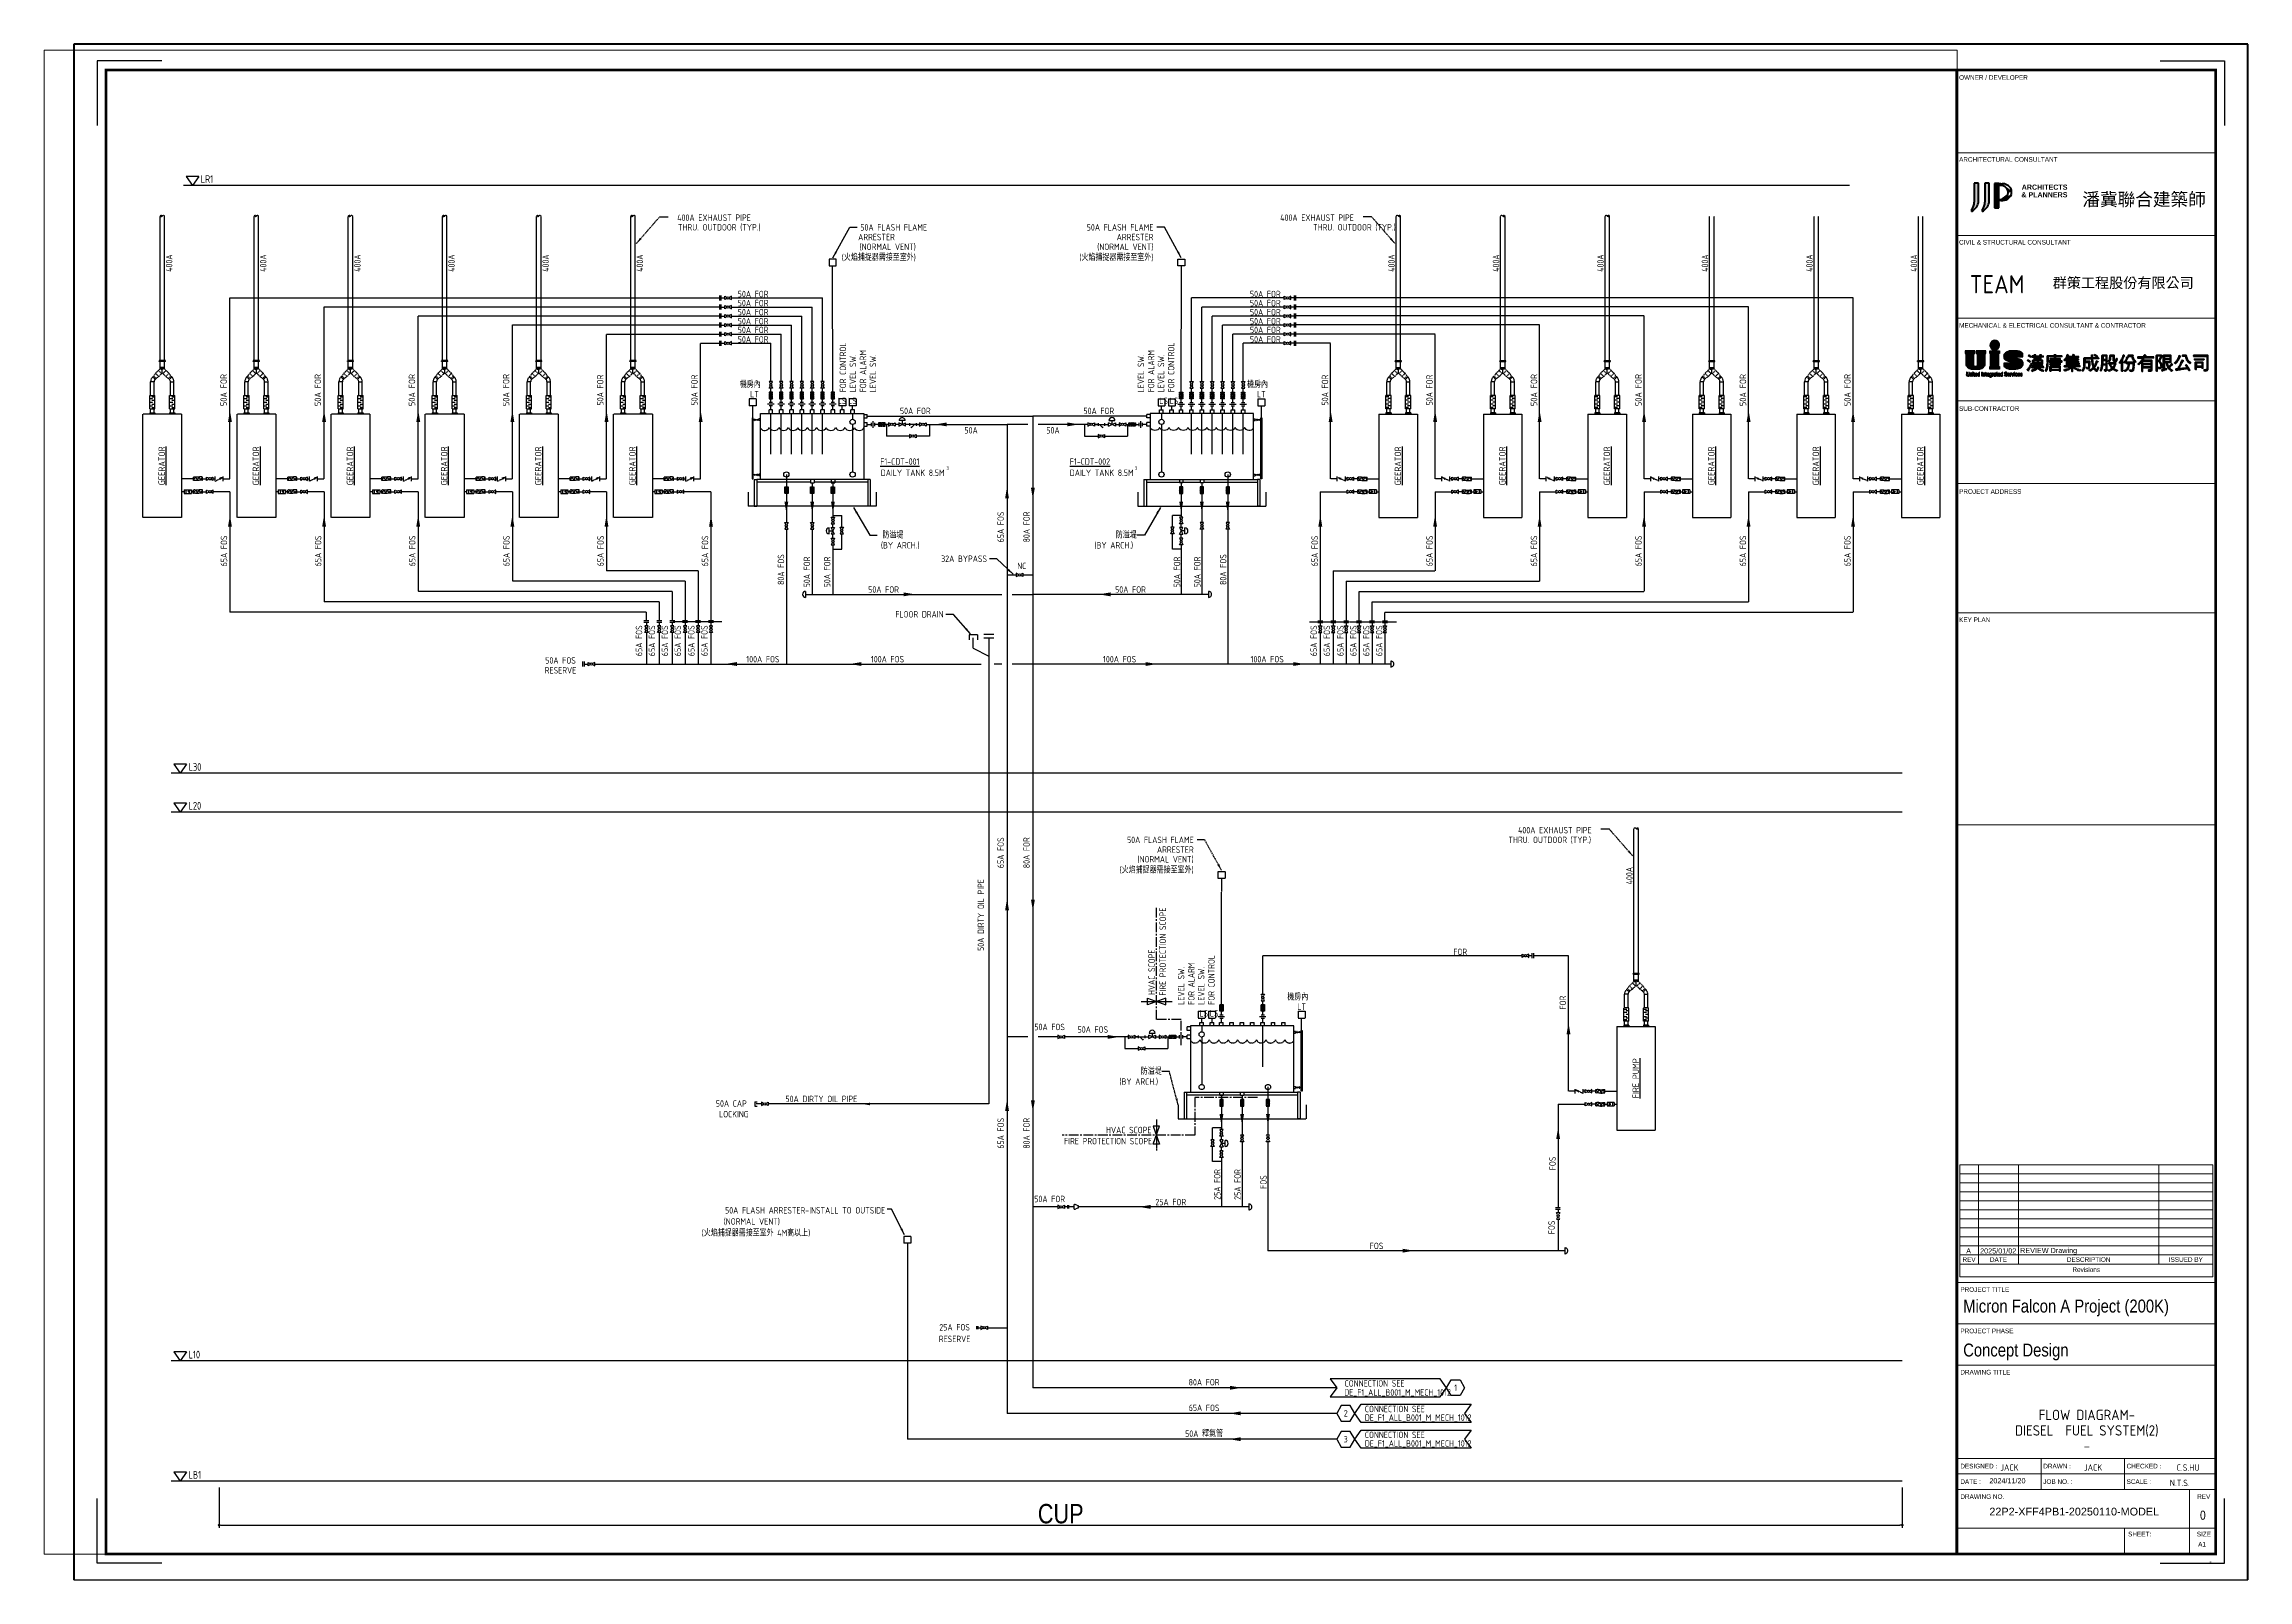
# Paper-space layout '00' of a CAD drawing. Header units: millimetres. Extents: x 10 to 862, y -5 to 589.
# The model-space entities are those that its viewports show. They can reach past a viewport. Long polylines and large blocks are cut down to what shows.
import ezdxf
from ezdxf.enums import TextEntityAlignment as Align

# ---------------------------------------------------------------- set-up
doc = ezdxf.new("R2010")
doc.units = ezdxf.units.MM
for name, pattern in [('CENTER2', [1.125, 0.75, -0.125, 0.125, -0.125]), ('DASHED', [0.75, 0.5, -0.25]), ('HIDDEN', [0.375, 0.25, -0.125])]:
    doc.linetypes.add(name, pattern=pattern)
doc.layers.get('defpoints').update_dxf_attribs({"color": 1})
for name, color, linetype in [('7-F-TX', 2, 'Continuous'), ('DETL-TXT', 4, 'Continuous'), ('E-RS-TXT', 3, 'Continuous'), ('G-ANNO-DIM', 2, 'Continuous'), ('G-ANNO-NPLT', 1, 'Continuous'), ('g-ttlb', 4, 'Continuous'), ('M-CWTR-TEXT', 4, 'Continuous'), ('M-EQPM', 22, 'Continuous'), ('M-HVAC-EQPM-TEXT', 5, 'Continuous'), ('M-PIPE-FOR', 6, 'Continuous'), ('M-PIPE-FOR-F', 240, 'HIDDEN'), ('M-PIPE-FOS', 4, 'Continuous'), ('M-PIPE-OIL-TEXT', 3, 'Continuous'), ('M-PIPE-OIL-V', 2, 'Continuous'), ('M-PIPE-TXT', 4, 'Continuous'), ('MICTTR$0$A3', 7, 'Continuous'), ('MICTTR$0$UIS-mM', 164, 'Continuous'), ('N-DETL-02', 2, 'Continuous'), ('V', 2, 'Continuous')]:
    doc.layers.add(name, color=color, linetype=linetype)
for name, color, linetype, lineweight in [('MICISU$0$ZS__A0NO7', 255, 'Continuous', 5), ('MICTTR$0$A-ANNO-NOTE', 7, 'Continuous', 70), ('MICTTR$0$G-ANNO-TTLB', 7, 'Continuous', 70), ('MICTTR$0$ZS__A0NO7', 255, 'Continuous', 5), ('ZS__A0NO7', 255, 'Continuous', 5)]:
    doc.layers.add(name, color=color, linetype=linetype, lineweight=lineweight)
doc.styles.add('AA-TXT', font='iso.shx', dxfattribs={"width": 0.8, "bigfont": 'chineset.shx'})
doc.styles.add('dim-txt', font='isocp.shx', dxfattribs={"width": 0.7, "bigfont": 'CHINESET.shx'})
doc.styles.add('MICISU$0$MIC-NAME', font='arial.ttf')
doc.styles.add('MICISU$0$PSC-EN', font='arial.ttf', dxfattribs={"width": 0.8})
doc.styles.add('MICTTR$0$ISOCP_B', font='', dxfattribs={"height": 7})
doc.styles.add('MICTTR$0$MIC-Arial', font='arial.ttf', dxfattribs={"height": 3})
doc.styles.add('MICTTR$0$MIC-Arial Narrow', font='ARIALN.TTF', dxfattribs={"height": 1.8})
doc.styles.add('MICTTR$0$Sitka Small_B', font='', dxfattribs={"width": 0.9, "height": 2})
doc.styles.add('MICTTR$0$微軟正黑體_B', font='', dxfattribs={"height": 5})
doc.styles.add('MICTTR$0$新細明體_B', font='', dxfattribs={"height": 4})
doc.styles.add('NAME-N', font='isocp.shx', dxfattribs={"bigfont": 'chineset.shx'})
doc.styles.get('MICTTR$0$ISOCP_B').set_extended_font_data('ISOCP', bold=True)
doc.styles.get('MICTTR$0$Sitka Small_B').set_extended_font_data('Sitka Small', bold=True)
doc.styles.get('MICTTR$0$微軟正黑體_B').set_extended_font_data('Microsoft JhengHei', bold=True)
doc.styles.get('MICTTR$0$新細明體_B').set_extended_font_data('PMingLiU', bold=True)
doc.dimstyles.new('10-dim', dxfattribs={"dimscale": 10, "dimtxt": 0.25, "dimasz": 0.1, "dimexe": 0.1, "dimexo": 0.1, "dimgap": 0.05, "dimtad": 1, "dimdec": 0, "dimlfac": 100, "dimdsep": 46, "dimtxsty": 'AA-TXT', "dimblk": 'DOT', "dimcen": 2, "dimclrd": 256, "dimclre": 256, "dimclrt": 3, "dimazin": 0, "dimtfac": 1, "dimtdec": 0, "dimtix": 1, "dimtmove": 2, "dimatfit": 3, "dimldrblk": 'CIR', "dimfxl": 1, "dimtvp": 1, "dimtolj": 1, "dimtzin": 0, "dimarcsym": 0})
doc.dimstyles.new('adim-10', dxfattribs={"dimscale": 10, "dimtxt": 0.25, "dimasz": 0.25, "dimexe": 0.1, "dimexo": 0.5, "dimgap": 0.15, "dimtad": 0, "dimdec": 4, "dimtxsty": 'dim-txt', "dimcen": 2.5, "dimclrd": 256, "dimclre": 256, "dimclrt": 256, "dimadec": 0, "dimazin": 0, "dimtfac": 1, "dimtmove": 0, "dimatfit": 3, "dimfxl": 1, "dimarcsym": 0})

psp = doc.layouts.new('00')

msp = doc.modelspace()

# ---------------------------------------------------------------- texts
at = {"layer": 'DETL-TXT', "style": 'AA-TXT', "width": 0.8}
for s, p in [('DE_F1_ALL_B001_M_MECH_1012', (511.167, 66.649)), ('CONNECTION SEE', (511.327, 70.134)), ('CONNECTION SEE', (519.141, 60.242)), ('DE_F1_ALL_B001_M_MECH_1012', (519.141, 56.894)), ('CONNECTION SEE', (519.141, 50.242)), ('DE_F1_ALL_B001_M_MECH_1012', (519.141, 46.894))]:
    msp.add_text(s, height=2.5, dxfattribs=at).set_placement(p)
for s, p in [('1', (554.246, 69.687)), ('2', (511.746, 59.796)), ('3', (511.746, 49.796))]:
    msp.add_text(s, height=2.5, dxfattribs=at).set_placement(p, align=Align.MIDDLE)
at = {"layer": 'E-RS-TXT', "style": 'AA-TXT', "width": 0.7}
for s, p in [('LR1', (68.861, 535.671)), ('L30', (64.143, 308.305)), ('L20', (64.143, 293.305)), ('L10', (64.143, 81.011)), ('LB1', (64.143, 34.493))]:
    msp.add_text(s, height=3, dxfattribs=at).set_placement(p)
at = {"layer": 'M-CWTR-TEXT', "color": 252, "linetype": 'HIDDEN', "style": 'AA-TXT', "width": 0.8}
for s, p in [('400A EXHAUST PIPE', (253.165, 520.991)), ('400A EXHAUST PIPE', (486.406, 520.991)), ('THRU. OUTDOOR (TYP.)', (253.443, 517.261)), ('THRU. OUTDOOR (TYP.)', (499.118, 517.261)), ('THRU. OUTDOOR (TYP.)', (574.688, 280.364)), ('400A EXHAUST PIPE', (578.41, 284.094)), ('LS', (455.194, 213.282)), ('LS', (459.194, 213.282)), ('LT', (493.004, 215.822)), ('(BY ARCH.)', (424.188, 186.872)), ('防溢堤', (432.465, 190.826))]:
    msp.add_text(s, height=2.5, dxfattribs=at).set_placement(p)
at = {"layer": 'M-CWTR-TEXT', "style": 'AA-TXT', "width": 0.8}
for s, p in [('ARRESTER', (337.331, 514.742)), ('(NORMAL VENT)', (345.441, 510.992)), ('50A FLASH FLAME', (349.776, 518.492)), ('50A FLASH FLAME', (437.358, 518.492)), ('(NORMAL VENT)', (437.358, 510.992)), ('ARRESTER', (437.358, 514.742)), ('(火焰捕捉器需接至室外)', (345.441, 506.861)), ('(火焰捕捉器需接至室外)', (437.358, 506.861)), ('機房內', (285.455, 457.681)), ('機房內', (481.678, 457.681)), ('(火焰捕捉器需接至室外 4M高以上)', (304.614, 129.561)), ('(NORMAL VENT)', (292.88, 134.016))]:
    msp.add_text(s, height=2.5, dxfattribs=at).set_placement(p, align=Align.MIDDLE_RIGHT)
for s, p in [('50A FOR', (282.514, 492.706)), ('50A FOR', (282.514, 489.206)), ('50A FOR', (282.514, 485.706)), ('50A FOR', (480.634, 492.706)), ('50A FOR', (480.634, 489.206)), ('50A FOR', (480.634, 485.706)), ('50A FOR', (282.514, 482.206)), ('50A FOR', (282.514, 478.832)), ('50A FOR', (480.634, 482.206)), ('50A FOR', (480.634, 478.832)), ('50A FOR', (282.514, 475.184)), ('50A FOR', (480.634, 475.184)), ('50A FOR', (345.24, 447.502)), ('50A FOR', (416.226, 447.502)), ('50A', (366.822, 440.004)), ('50A', (398.509, 440.004)), ('50A FOR', (332.976, 378.41)), ('50A FOR', (428.49, 378.41)), ('50A FOS', (208.012, 350.993)), ('100A FOS', (286.296, 351.472)), ('100A FOS', (334.492, 351.472)), ('100A FOS', (424.283, 351.472)), ('100A FOS', (481.363, 351.472)), ('RESERVE', (208.012, 347.183)), ('50A FOS', (397.21, 209.235)), ('50A FOS', (413.92, 208.243)), ('50A FOR', (397.21, 142.718)), ('25A FOR', (444.06, 141.513)), ('25A FOS', (360.452, 93.087)), ('RESERVE', (360.452, 88.586)), ('80A FOR', (456.955, 71.825)), ('65A FOS', (456.955, 61.934)), ('50A 釋氣管', (456.955, 51.934))]:
    msp.add_text(s, height=2.5, dxfattribs=at).set_placement(p, align=Align.MIDDLE_CENTER)
for s, p in [('FOR CONTROL', (317.25, 454.682)), ('FOR CONTROL', (444.217, 454.682)), ('LEVEL SW.', (321.084, 454.682)), ('FOR ALARM', (325.012, 454.682)), ('LEVEL SW.', (328.846, 454.682)), ('LEVEL SW.', (432.517, 454.682)), ('FOR ALARM', (436.455, 454.682)), ('LEVEL SW.', (440.279, 454.682))]:
    msp.add_text(s, height=2.5, rotation=90, dxfattribs=at).set_placement(p, align=Align.MIDDLE_LEFT)
for s, p in [('LT', (281.366, 452.719)), ('LS', (315.177, 450.179)), ('LS', (319.177, 450.179)), ('LS', (439.624, 450.179)), ('LS', (443.624, 450.179)), ('LT', (477.434, 452.719)), ('防溢堤', (332.531, 398.238)), ('防溢堤', (422.811, 398.238)), ('(BY ARCH.)', (331.933, 394.284)), ('(BY ARCH.)', (414.534, 394.284)), ('32A BYPASS', (355.243, 389.091)), ('NC', (384.672, 386.318)), ('FLOOR DRAIN', (337.518, 367.587)), ('50A CAP', (268.076, 178.373)), ('50A DIRTY OIL PIPE', (295.003, 180.152)), ('LOCKING', (269.332, 174.258)), ('50A FLASH ARRESTER-INSTALL TO OUTSIDE', (271.654, 137.069))]:
    msp.add_text(s, height=2.5, dxfattribs=at).set_placement(p)
for s, p in [('65A FOS', (378.27, 402.611)), ('80A FOR', (388.27, 402.611)), ('80A FOS', (293.279, 386.135)), ('50A FOR', (303.316, 385.215)), ('50A FOR', (311.165, 385.215)), ('50A FOR', (446.49, 385.215)), ('50A FOR', (454.338, 385.215)), ('80A FOS', (464.338, 386.135)), ('65A FOS', (238.362, 358.605)), ('65A FOS', (243.362, 358.605)), ('65A FOS', (248.362, 358.605)), ('65A FOS', (253.362, 358.605)), ('65A FOS', (258.609, 358.605)), ('65A FOS', (263.669, 358.605)), ('65A FOS', (499.363, 358.605)), ('65A FOS', (504.423, 358.605)), ('65A FOS', (509.67, 358.605)), ('65A FOS', (514.67, 358.605)), ('65A FOS', (519.67, 358.605)), ('65A FOS', (524.67, 358.605)), ('65A FOS', (378.27, 276.615)), ('80A FOR', (388.27, 276.615)), ('65A FOS', (378.27, 168.116)), ('80A FOR', (388.27, 168.116)), ('25A FOR', (462.06, 148.318)), ('25A FOR', (469.908, 148.318))]:
    msp.add_text(s, height=2.5, rotation=90, dxfattribs=at).set_placement(p, align=Align.MIDDLE_CENTER)
msp.add_text('50A DIRTY OIL PIPE', height=2.5, rotation=90, dxfattribs=at).set_placement((371.844, 238.629))
at = {"layer": 'M-CWTR-TEXT', "color": 252, "linetype": 'HIDDEN', "style": 'AA-TXT', "width": 0.8}
msp.add_text('機房內', height=2.5, dxfattribs=at).set_placement((497.248, 220.784), align=Align.MIDDLE_RIGHT)
at = {"layer": 'M-HVAC-EQPM-TEXT', "style": 'AA-TXT', "width": 0.8}
for s, height, p in [('%%UF1-CDT-001', 2.5, (331.691, 426.656)), ('%%UF1-CDT-002', 2.5, (405.02, 426.656)), ('DAILY TANK 8.5M', 2.5, (331.899, 422.329)), ('3', 1.5, (357.255, 424.608)), ('DAILY TANK 8.5M', 2.5, (405.012, 422.329)), ('3', 1.5, (430.123, 424.608))]:
    msp.add_text(s, height=height, dxfattribs=at).set_placement(p)
at = {"layer": 'M-PIPE-FOR-F', "color": 252, "linetype": 'HIDDEN', "style": 'AA-TXT', "width": 0.8}
for s, p in [('400A', (56.592, 504.65)), ('400A', (93.008, 504.65)), ('400A', (129.424, 504.65)), ('400A', (165.84, 504.65)), ('400A', (202.255, 504.65)), ('400A', (238.671, 504.65)), ('400A', (529.457, 504.65)), ('400A', (569.873, 504.65)), ('400A', (610.288, 504.65)), ('400A', (650.704, 504.65)), ('400A', (691.12, 504.65)), ('400A', (731.536, 504.65)), ('50A FOR', (223.373, 455.576)), ('50A FOR', (259.803, 455.576)), ('50A FOR', (503.722, 455.576)), ('50A FOR', (544.152, 455.576)), ('65A FOS', (77.814, 393.344)), ('65A FOS', (114.23, 393.344)), ('65A FOS', (150.646, 393.344)), ('65A FOS', (187.061, 393.344)), ('65A FOS', (223.477, 393.344)), ('65A FOS', (263.893, 393.344)), ('65A FOS', (499.722, 393.344)), ('65A FOS', (544.138, 393.344)), ('65A FOS', (584.554, 393.344)), ('65A FOS', (624.97, 393.344)), ('65A FOS', (665.386, 393.344)), ('65A FOS', (705.801, 393.344)), ('400A', (621.46, 267.753)), ('FOR', (595.726, 218.679)), ('FOS', (591.726, 156.447)), ('FOS', (479.908, 149.238)), ('FOS', (591.367, 131.708))]:
    msp.add_text(s, height=2.5, rotation=90, dxfattribs=at).set_placement(p, align=Align.MIDDLE_CENTER)
at = {"layer": 'M-PIPE-FOR-F', "color": 252, "linetype": 'HIDDEN', "style": 'AA-TXT'}
for s, p in [('50A FOR', (77.71, 455.576)), ('50A FOR', (114.125, 455.576)), ('50A FOR', (150.541, 455.576)), ('50A FOR', (186.957, 455.576)), ('50A FOR', (584.568, 455.576)), ('50A FOR', (624.984, 455.576)), ('50A FOR', (665.4, 455.576)), ('50A FOR', (705.815, 455.576)), ('%%UGEERATOR', (53.741, 426.263)), ('%%UGEERATOR', (90.157, 426.263)), ('%%UGEERATOR', (126.573, 426.263)), ('%%UGEERATOR', (162.988, 426.263)), ('%%UGEERATOR', (199.404, 426.263)), ('%%UGEERATOR', (235.82, 426.263)), ('%%UGEERATOR', (531.922, 426.263)), ('%%UGEERATOR', (572.338, 426.263)), ('%%UGEERATOR', (612.754, 426.263)), ('%%UGEERATOR', (653.169, 426.263)), ('%%UGEERATOR', (693.585, 426.263)), ('%%UGEERATOR', (734.001, 426.263)), ('%%UFIRE PUMP', (623.926, 189.366))]:
    msp.add_text(s, height=2.5, rotation=90, dxfattribs=at).set_placement(p, align=Align.MIDDLE_CENTER)
at = {"layer": 'M-PIPE-FOR-F', "color": 252, "linetype": 'HIDDEN', "style": 'AA-TXT', "width": 0.8}
for s, p in [('50A FLASH FLAME', (452.928, 281.595)), ('(NORMAL VENT)', (452.928, 274.095)), ('ARRESTER', (452.928, 277.845)), ('(火焰捕捉器需接至室外)', (452.928, 269.964))]:
    msp.add_text(s, height=2.5, dxfattribs=at).set_placement(p, align=Align.MIDDLE_RIGHT)
at = {"layer": 'M-PIPE-FOR-F', "color": 252, "style": 'AA-TXT', "width": 0.8}
msp.add_text('FOR', height=2.5, dxfattribs=at).set_placement((556.059, 238.287), align=Align.MIDDLE_CENTER)
at = {"layer": 'M-PIPE-FOR-F', "color": 252, "linetype": 'HIDDEN', "style": 'AA-TXT', "width": 0.8}
for s, p in [('FOR ALARM', (452.025, 217.785)), ('FOR CONTROL', (459.787, 217.785)), ('LEVEL SW.', (448.087, 217.785)), ('LEVEL SW.', (455.849, 217.785))]:
    msp.add_text(s, height=2.5, rotation=90, dxfattribs=at).set_placement(p, align=Align.MIDDLE_LEFT)
msp.add_text('FOS', height=2.5, dxfattribs=at).set_placement((523.666, 124.575), align=Align.MIDDLE_CENTER)
at = {"layer": 'M-PIPE-TXT', "style": 'AA-TXT', "width": 0.8}
for s, p in [('FIRE PROTECTION SCOPE', (442.201, 221.34)), ('HVAC SCOPE', (437.907, 221.579))]:
    msp.add_text(s, height=2.5, rotation=90, dxfattribs=at).set_placement(p)
for s, p in [('HVAC SCOPE', (419.006, 168.127)), ('FIRE PROTECTION SCOPE', (402.801, 163.832))]:
    msp.add_text(s, height=2.5, dxfattribs=at).set_placement(p)

# ---------------------------------------------------------------- blocks, each defined once
blk = doc.blocks.new('MICISU')
at = {"layer": 'MICISU$0$ZS__A0NO7', "style": 'MICISU$0$MIC-NAME'}
for s, p in [('A', (753.52, 122.25)), ('2025/01/02', (758.91, 122.25)), ('REVIEW Drawing', (774.38, 122.41))]:
    blk.add_text(s, height=2, dxfattribs=at).set_placement(p, align=Align.MIDDLE_LEFT)
at = {"layer": 'MICISU$0$ZS__A0NO7', "color": 255, "style": 'MICISU$0$MIC-NAME'}
blk.add_text('2024/11/20', height=2, dxfattribs=at).set_placement((762.49, 33.35), align=Align.MIDDLE_LEFT)
at = {"layer": 'MICISU$0$ZS__A0NO7', "style": 'MICISU$0$PSC-EN', "width": 0.8}
blk.add_text('0', height=3.5, dxfattribs=at).set_placement((845.07, 18.28), align=Align.CENTER)
at = {"layer": 'MICISU$0$ZS__A0NO7', "color": 255, "style": 'MICISU$0$MIC-NAME', "width": 0.7}
blk.add_text('-', height=2.5, dxfattribs=at).set_placement((848.52, 1), align=Align.RIGHT)
blk = doc.blocks.new('MICTTR$0$new block')
h = blk.add_hatch(color=114)
h.paths.add_polyline_path([(28.34, 7.27), (28.46, 7.54), (28.59, 7.83), (28.72, 8.14), (28.76, 8.24), (28.74, 8.28), (28.59, 8.63), (28.54, 8.67), (28.49, 8.62), (28.48, 8.59), (28.36, 8.34), (28.23, 8.06), (28.1, 7.78), (28, 7.59), (27.85, 7.32), (27.7, 7.07), (27.55, 6.83), (27.51, 6.78), (27.33, 6.53), (27.15, 6.33), (27.12, 6.23), (27.16, 6.16), (27.19, 6.12), (27.47, 5.83), (27.59, 5.73), (27.65, 5.82), (27.69, 6.07), (27.81, 6.26), (27.96, 6.52), (28.09, 6.76), (28.1, 6.79), (28.22, 7.02)])
h.paths.add_polyline_path([(27.52, 9.58), (27.65, 9.49), (27.89, 9.32), (28.12, 9.13), (28.14, 9.15), (28.35, 9.45), (28.4, 9.52), (28.2, 9.67), (27.95, 9.85), (27.89, 9.88), (27.66, 10.02), (27.37, 10.18), (27.31, 10.13), (27.22, 10.02), (27.09, 9.82), (27.25, 9.75)])
h.paths.add_polyline_path([(28.05, 11.87), (27.76, 12.02), (27.69, 11.96), (27.61, 11.85), (27.48, 11.65), (27.61, 11.59), (27.9, 11.44), (28.01, 11.37), (28.25, 11.2), (28.48, 11.02), (28.5, 11.04), (28.72, 11.34), (28.76, 11.41), (28.58, 11.54), (28.32, 11.72), (28.29, 11.74)])
for points in [[(29.79, 11.18), (29.79, 10.24), (29.9, 10.15), (30.17, 10.15), (30.29, 10.24), (30.29, 10.32), (30.29, 10.71), (30.29, 11.18), (32.01, 11.18), (32.01, 10.71), (30.29, 10.71), (30.29, 10.32), (32.01, 10.32), (32.01, 10.24), (32.12, 10.15), (32.4, 10.15), (32.51, 10.24), (32.51, 11.18), (33.34, 11.18), (33.4, 11.3), (33.4, 11.52), (33.34, 11.6), (32.51, 11.6), (32.51, 11.8), (32.58, 11.94), (32.65, 12.04), (32.52, 12.11), (32.12, 12.13), (32.01, 12.04), (32.01, 11.6), (30.29, 11.6), (30.29, 11.82), (30.36, 11.96), (30.43, 12.07), (30.3, 12.14), (29.9, 12.16), (29.79, 12.07), (29.79, 11.6), (29.04, 11.6), (28.99, 11.52), (28.99, 11.3), (29.04, 11.18)], [(30.95, 8.6), (30.95, 8.21), (31.43, 8.21), (31.43, 8.6)], [(37.57, 9.68), (35.65, 9.68), (35.57, 9.56), (35.57, 9.35), (35.65, 9.24), (37.57, 9.24), (40.54, 9.24), (40.62, 9.35), (40.62, 9.56), (40.54, 9.68)], [(39.51, 10.2), (39.51, 9.68), (40.01, 9.68), (40.01, 10.57), (39.9, 10.66), (37.57, 10.66), (35.98, 10.66), (35.9, 10.54), (35.9, 10.32), (35.98, 10.2)], [(35.98, 8.65), (35.9, 8.54), (35.9, 8.32), (35.98, 8.21), (37.57, 8.21), (39.9, 8.21), (40.01, 8.32), (40.01, 9.24), (39.51, 9.24), (39.51, 8.65)], [(31.95, 6.72), (31.74, 6.92), (31.64, 7.01), (33.45, 7.01), (33.51, 7.13), (33.51, 7.35), (33.45, 7.43), (31.41, 7.43), (31.39, 7.49), (31.39, 7.49), (31.42, 7.79), (30.94, 7.79), (30.93, 7.72), (30.86, 7.44), (30.86, 7.43), (28.93, 7.43), (28.87, 7.35), (28.87, 7.13), (28.93, 7.01), (30.65, 7.01), (30.63, 6.98), (30.41, 6.78), (30.32, 6.72), (30.09, 6.58), (29.81, 6.46), (29.49, 6.35), (29.31, 6.28), (29.02, 6.2), (28.73, 6.15), (28.77, 6.05), (28.99, 5.77), (29.12, 5.65), (29.17, 5.66), (29.49, 5.77), (29.72, 5.85), (30.02, 5.98), (30.28, 6.12), (30.51, 6.26), (30.72, 6.41), (30.8, 6.48), (31.01, 6.69), (31.18, 6.92), (31.28, 6.78), (31.48, 6.55), (31.64, 6.4), (31.9, 6.21), (31.95, 6.17), (32.19, 6.03), (32.48, 5.88), (32.63, 5.81), (32.91, 5.72), (33.2, 5.65), (33.32, 5.71), (33.36, 5.76), (33.57, 5.98), (33.59, 6.07), (33.54, 6.1), (33.42, 6.12), (33.13, 6.17), (33.06, 6.18), (32.78, 6.27), (32.5, 6.39), (32.39, 6.44), (32.13, 6.59)], [(30.95, 8.21), (29.23, 8.21), (29.17, 8.12), (29.17, 7.9), (29.23, 7.79), (30.94, 7.79), (33.15, 7.79), (33.2, 7.9), (33.2, 8.12), (33.15, 8.21)]]:
    blk.add_hatch(color=114).paths.add_polyline_path(points)
h = blk.add_hatch(color=114)
h.paths.add_polyline_path([(33.04, 8.6), (33.15, 8.67), (33.15, 9.84), (33.04, 9.93), (31.43, 9.93), (31.43, 10.32), (30.95, 10.32), (30.95, 9.93), (29.34, 9.93), (29.23, 9.84), (29.23, 8.67), (29.34, 8.6), (30.95, 8.6)])
h.paths.add_polyline_path([(31.43, 8.98), (31.43, 9.54), (32.65, 9.54), (32.65, 8.98)], flags=16)
h.paths.add_polyline_path([(30.95, 8.98), (29.73, 8.98), (29.73, 9.54), (30.95, 9.54)], flags=16)
at = {"layer": 'MICTTR$0$UIS-mM'}
for points in [[(13.74, 14.17), (15.39, 14.17, 4.273121)], [(40.54, 11.24), (40.62, 11.34), (40.62, 11.57), (40.54, 11.68), (38.07, 11.68), (38.07, 11.85), (38.14, 12), (38.2, 12.1), (38.08, 12.16), (37.68, 12.18), (37.57, 12.1), (37.57, 11.68), (34.9, 11.68), (34.79, 11.57), (34.79, 9.31), (34.79, 8.98), (34.78, 8.66), (34.76, 8.36), (34.74, 8.09), (34.72, 7.83), (34.69, 7.59), (34.64, 7.3), (34.57, 7.01), (34.5, 6.73), (34.39, 6.42), (34.28, 6.15), (34.15, 5.93), (34.18, 5.83), (34.21, 5.82), (34.44, 5.64), (34.51, 5.62), (34.6, 5.76), (34.74, 6.01), (34.85, 6.28), (34.86, 6.31), (34.96, 6.59), (35.05, 6.87), (35.12, 7.16), (35.16, 7.44), (35.18, 7.52), (35.21, 7.76), (35.24, 8.02), (35.26, 8.31), (35.28, 8.62), (35.28, 8.96), (35.29, 9.31), (35.29, 11.24)], [(42.14, 11.05), (41.97, 10.81), (41.89, 10.7), (41.71, 10.46), (41.5, 10.25), (41.29, 10.06), (41.26, 10.02), (41.31, 9.97), (41.58, 9.87), (41.73, 9.84), (41.77, 9.87), (41.99, 10.07), (42.2, 10.29), (42.32, 10.45), (42.32, 8.18), (42.43, 8.09), (42.7, 8.09), (42.82, 8.18), (42.82, 8.32), (42.82, 8.77), (42.82, 9.21), (42.82, 9.63), (42.82, 10.1), (46.9, 10.1), (46.96, 10.2), (46.96, 10.43), (46.9, 10.52), (42.82, 10.52), (42.82, 10.99), (47.07, 10.99), (47.15, 11.09), (47.15, 11.32), (47.07, 11.43), (42.88, 11.43), (42.89, 11.45), (43, 11.72), (43.12, 11.8), (43.18, 11.88), (43.1, 11.97), (42.62, 12.16), (42.56, 12.11), (42.49, 11.86), (42.39, 11.58), (42.28, 11.34), (42.27, 11.31)], [(42.82, 9.63), (42.82, 9.21), (46.9, 9.21), (46.96, 9.31), (46.96, 9.54), (46.9, 9.63)], [(47.18, 8.32), (47.26, 8.43), (47.26, 8.65), (47.18, 8.77), (42.82, 8.77), (42.82, 8.32)], [(44.72, 11.86), (44.58, 11.62), (44.43, 11.43), (45.03, 11.43), (45.07, 11.49), (45.23, 11.74), (45.37, 11.82), (45.46, 11.88), (45.45, 11.89), (45.28, 11.98), (44.87, 12.16), (44.82, 12.11)], [(44.99, 10.99), (44.48, 10.99), (44.48, 10.52), (44.99, 10.52)], [(44.48, 10.1), (44.48, 9.63), (44.99, 9.63), (44.99, 10.1)], [(44.99, 9.21), (44.48, 9.21), (44.48, 8.77), (44.99, 8.77)], [(55.99, 9.96), (55.99, 9.69), (55.98, 9.36), (55.97, 9.05), (55.96, 8.77), (55.94, 8.49), (55.92, 8.24), (55.91, 8.13), (55.88, 7.83), (55.83, 7.53), (55.78, 7.24), (55.72, 6.96), (55.7, 6.85), (55.6, 6.54), (55.51, 6.27), (55.4, 6.03), (55.44, 5.94), (55.46, 5.93), (55.7, 5.74), (55.76, 5.73), (55.88, 5.94), (55.99, 6.21), (56.08, 6.49), (56.14, 6.66), (56.22, 6.95), (56.28, 7.23), (56.34, 7.52), (56.38, 7.81), (56.4, 7.99), (57.57, 7.99), (57.57, 8.43), (56.44, 8.43), (56.45, 8.56), (56.46, 8.83), (56.47, 9.13), (56.48, 9.44), (56.49, 9.77), (57.57, 9.77), (57.57, 10.2), (56.49, 10.2), (56.49, 11.49), (56.49, 11.93), (56.1, 11.93), (55.99, 11.82)], [(57.57, 11.49), (57.57, 10.2), (57.57, 9.77), (57.57, 8.43), (57.57, 7.99), (57.57, 6.62), (57.48, 6.36), (57.35, 6.3), (56.98, 6.28), (56.93, 6.23), (57.02, 6.03), (57.09, 5.79), (57.18, 5.7), (57.57, 5.78), (57.81, 5.89), (57.85, 5.92), (58.02, 6.14), (58.07, 6.42), (58.07, 11.82), (57.93, 11.93), (56.49, 11.93), (56.49, 11.49)], [(61.49, 8.7), (61.36, 8.94), (61.24, 8.98), (58.63, 8.98), (58.54, 8.88), (58.54, 8.65), (58.63, 8.54), (60.92, 8.54), (60.85, 8.31), (60.75, 8.05), (60.68, 7.88), (60.54, 7.61), (60.38, 7.37), (60.35, 7.34), (60.16, 7.11), (60.12, 7.15), (59.93, 7.38), (59.81, 7.54), (59.66, 7.8), (59.54, 8.07), (59.47, 8.25), (59.38, 8.54), (58.9, 8.54), (58.92, 8.47), (59.02, 8.16), (59.12, 7.89), (59.24, 7.65), (59.32, 7.47), (59.47, 7.22), (59.65, 6.97), (59.82, 6.8), (59.81, 6.78), (59.74, 6.73), (59.51, 6.57), (59.24, 6.43), (58.95, 6.3), (58.68, 6.21), (58.39, 6.14), (58.35, 6.1), (58.39, 6.03), (58.55, 5.8), (58.68, 5.73), (58.9, 5.79), (59.19, 5.89), (59.43, 6), (59.43, 6), (59.7, 6.14), (59.95, 6.3), (60.18, 6.47), (60.26, 6.41), (60.47, 6.27), (60.73, 6.12), (61, 5.98), (61.07, 5.96), (61.36, 5.84), (61.62, 5.75), (61.74, 5.7), (61.81, 5.77), (61.86, 5.81), (62.07, 6.01), (62.1, 6.1), (62.03, 6.14), (61.89, 6.17), (61.58, 6.27), (61.31, 6.37), (61.08, 6.48), (61.04, 6.5), (60.77, 6.64), (60.53, 6.8), (60.54, 6.81), (60.73, 7.03), (60.85, 7.2), (60.99, 7.45), (61.13, 7.74), (61.18, 7.84), (61.28, 8.07), (61.38, 8.36)], [(59.51, 10.78), (59.52, 11.09), (59.52, 11.43), (60.41, 11.43), (60.41, 9.77), (60.49, 9.57), (60.59, 9.53), (60.91, 9.49), (61.46, 9.49), (61.64, 9.51), (61.83, 9.67), (61.89, 9.84), (61.97, 10.12), (62.04, 10.45), (61.95, 10.57), (61.72, 10.66), (61.63, 10.68), (61.57, 10.64), (61.51, 10.33), (61.45, 10.1), (61.27, 9.99), (61.15, 9.99), (60.95, 10.03), (60.91, 10.13), (60.91, 11.77), (60.79, 11.88), (59.13, 11.88), (59.02, 11.77), (59.02, 11.11), (59.01, 10.99), (58.99, 10.69), (58.94, 10.41), (58.92, 10.36), (58.8, 10.11), (58.62, 9.89), (58.38, 9.68), (58.43, 9.58), (58.61, 9.34), (58.74, 9.29), (58.94, 9.44), (59.13, 9.64), (59.19, 9.71), (59.33, 9.96), (59.43, 10.25), (59.47, 10.48)], [(72.42, 10.79), (76.05, 10.79), (76.13, 10.91), (76.13, 11.13), (76.05, 11.24), (72.63, 11.24), (72.65, 11.28), (72.77, 11.55), (72.99, 11.68), (73.07, 11.8), (72.99, 11.9), (72.44, 12.1), (72.33, 12.02), (72.25, 11.78), (72.15, 11.5), (72.05, 11.24), (69.91, 11.24), (69.83, 11.13), (69.83, 10.91), (69.91, 10.79), (71.84, 10.79), (71.8, 10.72), (71.71, 10.55), (71.56, 10.3), (71.39, 10.05), (71.21, 9.81), (71.21, 9.8), (71.02, 9.57), (70.82, 9.35), (70.61, 9.13), (70.4, 8.94), (70.18, 8.75), (69.94, 8.57), (69.89, 8.49), (69.93, 8.44), (69.97, 8.43), (70.24, 8.31), (70.41, 8.29), (70.62, 8.46), (70.85, 8.65), (71.07, 8.85), (71.28, 9.06), (71.41, 9.22), (71.41, 5.73), (71.52, 5.65), (71.8, 5.65), (71.91, 5.73), (71.91, 6.89), (71.91, 7.35), (71.91, 8.24), (71.91, 8.67), (71.91, 9.52), (74.91, 9.52), (74.91, 8.67), (74.91, 8.24), (74.91, 7.35), (74.91, 6.89), (74.91, 6.4), (74.77, 6.23), (74.69, 6.21), (74.43, 6.19), (74.01, 6.18), (73.94, 6.15), (74.03, 5.94), (74.1, 5.7), (74.19, 5.62), (74.52, 5.65), (74.81, 5.7), (75.05, 5.76), (75.32, 5.91), (75.41, 6.12), (75.41, 9.87), (75.27, 9.99), (71.96, 9.99), (72.03, 10.09), (72.12, 10.24), (72.27, 10.49)], [(77.55, 11.49), (78.83, 11.49), (77.89, 9.68), (77.85, 9.56), (77.92, 9.49), (78.1, 9.3), (78.29, 9.07), (78.45, 8.83), (78.59, 8.59), (78.67, 8.4), (78.75, 8.12), (78.78, 7.85), (78.75, 7.59), (78.65, 7.35), (78.5, 7.19), (78.21, 7.13), (77.89, 7.17), (77.8, 7.1), (77.84, 7.02), (77.92, 6.71), (78.1, 6.59), (78.17, 6.59), (78.49, 6.63), (78.71, 6.73), (78.74, 6.74), (78.97, 6.91), (79.14, 7.15), (79.18, 7.26), (79.25, 7.54), (79.27, 7.85), (79.27, 7.94), (79.24, 8.22), (79.16, 8.5), (79.05, 8.79), (79.02, 8.85), (78.86, 9.11), (78.69, 9.34), (78.49, 9.55), (78.44, 9.65), (78.47, 9.76), (79.41, 11.68), (79.23, 11.86), (79.05, 11.91), (77.16, 11.91), (77.05, 11.82), (77.05, 5.76), (77.16, 5.68), (77.44, 5.68), (77.55, 5.76)], [(79.74, 6.44), (79.64, 6.4), (79.34, 6.32), (79.08, 6.26), (79.14, 6.09), (79.27, 5.76), (79.35, 5.65), (79.55, 5.85), (79.77, 5.92), (80.05, 6.01), (80.33, 6.11), (80.61, 6.21), (80.89, 6.32), (81.16, 6.43), (81.17, 6.48), (81.19, 6.85), (81.13, 6.92), (81.1, 6.91), (81.08, 6.9), (80.81, 6.79), (80.53, 6.69), (80.24, 6.59), (80.24, 8.98), (80.24, 9.43), (80.24, 10.24), (80.24, 10.68), (80.24, 11.46), (80.24, 11.91), (79.85, 11.91), (79.74, 11.8)], [(82.3, 11.46), (82.3, 10.68), (82.3, 10.24), (82.3, 9.43), (80.24, 9.43), (80.24, 8.98), (82.69, 8.98), (82.8, 9.1), (82.8, 11.82), (82.69, 11.91), (80.24, 11.91), (80.24, 11.46)], [(82.3, 10.24), (82.3, 10.68), (80.24, 10.68), (80.24, 10.24)], [(81.81, 7.59), (81.8, 7.62), (81.7, 7.85), (81.6, 8.13), (81.51, 8.43), (81.45, 8.67), (81.39, 8.98), (80.93, 8.98), (80.97, 8.79), (81.03, 8.48), (81.1, 8.2), (81.17, 7.96), (81.24, 7.71), (81.35, 7.44), (81.48, 7.17), (81.56, 7.02), (81.72, 6.77), (81.92, 6.52), (82.01, 6.42), (82.23, 6.21), (82.46, 6.03), (82.66, 5.9), (82.9, 5.76), (82.99, 5.7), (83.08, 5.78), (83.14, 5.84), (83.35, 6.04), (83.38, 6.12), (83.33, 6.17), (83.12, 6.26), (82.86, 6.4), (82.64, 6.56), (82.55, 6.63), (82.33, 6.83), (82.15, 7.05), (82.08, 7.15), (82.27, 7.29), (82.5, 7.46), (82.72, 7.66), (82.94, 7.86), (83.16, 8.09), (83.33, 8.13), (83.41, 8.18), (83.41, 8.19), (83.29, 8.32), (82.97, 8.6), (82.89, 8.55), (82.87, 8.52), (82.66, 8.28), (82.46, 8.07), (82.25, 7.89), (82.07, 7.75)], [(95.22, 9.18), (95.11, 9.26), (92.22, 9.26), (92.12, 9.15), (92.12, 6.4), (92.22, 6.31), (92.5, 6.31), (92.61, 6.4), (92.61, 7.17), (92.61, 7.63), (92.61, 8.82), (94.72, 8.82), (94.72, 7.63), (94.72, 7.17), (94.72, 6.89), (94.83, 6.82), (95.11, 6.82), (95.22, 6.89)], [(44.79, 7.85), (44.86, 7.99), (44.93, 8.09), (44.8, 8.16), (44.4, 8.18), (44.29, 8.09), (44.29, 7.85), (41.57, 7.85), (41.48, 7.74), (41.48, 7.51), (41.57, 7.4), (44.05, 7.4), (43.95, 7.33), (43.7, 7.14), (43.48, 7), (43.3, 6.9), (43.03, 6.77), (42.76, 6.65), (42.49, 6.55), (42.45, 6.53), (42.19, 6.46), (41.92, 6.38), (41.62, 6.31), (41.29, 6.23), (41.34, 6.14), (41.39, 6.1), (41.59, 5.88), (41.68, 5.79), (41.76, 5.8), (42.01, 5.87), (42.42, 6.01), (42.57, 6.06), (42.85, 6.18), (43.12, 6.3), (43.37, 6.43), (43.62, 6.57), (43.87, 6.73), (44.12, 6.91), (44.29, 7.03), (44.29, 5.68), (44.4, 5.6), (44.68, 5.6), (44.79, 5.68), (44.79, 7.2), (44.83, 7.17), (45.06, 6.97), (45.29, 6.8), (45.47, 6.67), (45.71, 6.51), (45.97, 6.36), (46.26, 6.21), (46.4, 6.14), (46.64, 6.04), (46.92, 5.93), (47.21, 5.83), (47.54, 5.73), (47.61, 5.8), (47.67, 5.87), (47.88, 6.1), (47.96, 6.18), (47.77, 6.21), (47.48, 6.28), (47.2, 6.36), (46.92, 6.45), (46.62, 6.56), (46.34, 6.67), (46.08, 6.8), (45.84, 6.92), (45.62, 7.05), (45.38, 7.21), (45.11, 7.4), (47.51, 7.4), (47.6, 7.51), (47.6, 7.74), (47.51, 7.85)], [(92.61, 7.63), (92.61, 7.17), (94.72, 7.17), (94.72, 7.63)]]:
    blk.add_hatch(color=114, dxfattribs=at).paths.add_polyline_path(points)
h = blk.add_hatch(color=256, dxfattribs=at)
edge = h.paths.add_edge_path()
edge.add_line((11.13, 12.59), (11.13, 13.65))
edge.add_line((11.13, 13.65), (7.41, 13.65))
edge.add_line((7.41, 13.65), (7.41, 12.59))
edge.add_line((7.41, 12.59), (7.49, 12.59))
edge.add_arc((7.49, 12.34), 0.246, 0, 90, ccw=False)
edge.add_line((7.73, 12.34), (7.73, 7.93))
edge.add_arc((7.49, 7.93), 0.246, 316.57841, 360, ccw=False)
edge.add_arc((7.12, 8.28), 0.756, 223.42159, 316.57841, ccw=False)
edge.add_arc((6.75, 7.93), 0.246, 180, 223.42159, ccw=False)
edge.add_line((6.5, 7.93), (6.5, 12.34))
edge.add_arc((6.75, 12.34), 0.246, 90, 180, ccw=False)
edge.add_line((6.75, 12.59), (6.82, 12.59))
edge.add_line((6.82, 12.59), (6.82, 13.65))
edge.add_line((6.82, 13.65), (3.1, 13.65))
edge.add_line((3.1, 13.65), (3.1, 12.59))
edge.add_line((3.1, 12.59), (3.17, 12.59))
edge.add_arc((3.17, 12.34), 0.246, 0, 90, ccw=False)
edge.add_line((3.42, 12.34), (3.42, 7.98))
edge.add_arc((3.66, 7.98), 0.246, 180, 208.54169)
edge.add_arc((6.17, 9.81), 3.35, 215.59317, 271.44221)
edge.add_line((6.25, 6.47), (7.98, 6.47))
edge.add_arc((8.06, 9.81), 3.35, 268.55779, 324.40683)
edge.add_arc((10.57, 7.98), 0.246, 331.45831, 360)
edge.add_line((10.82, 7.98), (10.82, 12.34))
edge.add_arc((11.06, 12.34), 0.246, 90, 180, ccw=False)
edge.add_line((11.06, 12.59), (11.13, 12.59))
h = blk.add_hatch(color=256, dxfattribs=at)
edge = h.paths.add_edge_path()
edge.add_line((16.36, 13.65), (16.36, 12.59))
edge.add_line((16.36, 12.59), (16.29, 12.59))
edge.add_arc((16.29, 12.34), 0.246, 90, 180)
edge.add_line((16.04, 12.34), (16.04, 7.78))
edge.add_arc((16.29, 7.78), 0.246, 180, 270)
edge.add_line((16.29, 7.53), (16.36, 7.53))
edge.add_line((16.36, 7.53), (16.36, 6.47))
edge.add_line((16.36, 6.47), (12.64, 6.47))
edge.add_line((12.64, 6.47), (12.64, 7.53))
edge.add_line((12.64, 7.53), (12.71, 7.53))
edge.add_arc((12.71, 7.78), 0.246, 270, 360)
edge.add_line((12.96, 7.78), (12.96, 12.34))
edge.add_arc((12.71, 12.34), 0.246, 0, 90)
edge.add_line((12.71, 12.59), (12.64, 12.59))
edge.add_line((12.64, 12.59), (12.64, 13.65))
edge.add_line((12.64, 13.65), (16.36, 13.65))
h = blk.add_hatch(color=256, dxfattribs=at)
edge = h.paths.add_edge_path()
edge.add_arc((20.8, 11.43), 2.79, 163.90838, 194.77331)
edge.add_arc((19.32, 11.16), 1.3, 199.89373, 250.14073)
edge.add_arc((22.62, 18.14), 9.01, 245.45515, 257.7448)
edge.add_line((20.71, 9.33), (21.93, 8.98))
edge.add_arc((21.83, 8.28), 0.698, -190.33355, 82.22693, ccw=False)
edge.add_arc((21.85, 8.43), 0.706, 142.10266, 181.47007, ccw=False)
edge.add_line((21.3, 8.86), (18.06, 8.86))
edge.add_line((18.06, 8.86), (18.06, 7.69))
edge.add_arc((20.82, 10.18), 3.71, 222.03631, 271.70641)
edge.add_line((20.93, 6.47), (22.66, 6.47))
edge.add_arc((22.64, 9.89), 3.42, 270.29875, 324.94484)
edge.add_arc((22.76, 8.69), 2.79, 343.90838, 374.77331)
edge.add_arc((24.24, 8.96), 1.3, 19.89373, 70.14073)
edge.add_arc((21.21, 2.03), 8.85, 66.98662, 79.38447)
edge.add_line((22.84, 10.73), (21.63, 11.14))
edge.add_arc((21.73, 11.83), 0.689, -9.65427, 261.54765, ccw=False)
edge.add_arc((21.7, 11.69), 0.706, -33.3407, 1.47007, ccw=False)
edge.add_line((22.29, 11.3), (25.49, 11.3))
edge.add_line((25.49, 11.3), (25.49, 12.52))
edge.add_arc((22.85, 10.03), 3.63, 43.32536, 93.53692)
edge.add_line((22.63, 13.65), (20.9, 13.65))
edge.add_arc((20.92, 10.23), 3.42, 90.29875, 144.94484)
h = blk.add_hatch(color=114, dxfattribs=at)
h.paths.add_polyline_path([(37.57, 10.66), (38.07, 10.66), (38.07, 11.24), (37.57, 11.24)])
h.paths.add_polyline_path([(38.07, 10.2), (37.57, 10.2), (37.57, 9.68), (38.07, 9.68)])
h.paths.add_polyline_path([(37.57, 9.24), (37.57, 8.65), (38.07, 8.65), (38.07, 9.24)])
h.paths.add_polyline_path([(37.57, 8.21), (37.57, 7.65), (38.07, 7.65), (38.07, 8.21)])
h = blk.add_hatch(color=114, dxfattribs=at)
h.paths.add_polyline_path([(53.48, 11.53), (53.72, 11.39), (53.97, 11.23), (54.21, 11.06), (54.22, 11.08), (54.42, 11.37), (54.46, 11.43), (54.43, 11.46), (54.2, 11.61), (53.92, 11.79), (53.8, 11.86), (53.54, 11.99), (53.24, 12.13), (53.17, 12.08), (53.09, 11.97), (52.96, 11.77), (53.19, 11.68)])
h.paths.add_polyline_path([(52.52, 10.91), (52.52, 11.08), (52.51, 11.37), (52.51, 11.68), (52.57, 11.86), (52.63, 11.96), (52.5, 12.03), (52.04, 12.07), (51.99, 11.98), (51.99, 11.78), (52, 11.47), (52.01, 11.18), (52.02, 10.91), (49.18, 10.91), (49.07, 10.79), (49.07, 9.1), (49.07, 8.9), (49.06, 8.57), (49.05, 8.28), (49.02, 8), (48.99, 7.74), (48.97, 7.59), (48.91, 7.3), (48.84, 7.01), (48.75, 6.73), (48.65, 6.49), (48.52, 6.22), (48.38, 6.01), (48.41, 5.91), (48.44, 5.9), (48.67, 5.71), (48.74, 5.7), (48.82, 5.8), (48.98, 6.05), (49.1, 6.31), (49.2, 6.53), (49.3, 6.82), (49.39, 7.1), (49.44, 7.37), (49.48, 7.57), (49.51, 7.82), (49.54, 8.1), (49.56, 8.4), (49.57, 8.74), (49.57, 9.1), (51.04, 9.1), (51.02, 8.76), (51, 8.43), (50.98, 8.16), (50.96, 7.95), (50.94, 7.82), (50.89, 7.49), (50.82, 7.28), (50.74, 7.16), (50.49, 7.07), (50.45, 7.07), (50.17, 7.11), (49.88, 7.2), (49.88, 7.15), (49.97, 6.96), (50.05, 6.71), (50.15, 6.59), (50.49, 6.54), (50.8, 6.57), (51.04, 6.67), (51.18, 6.85), (51.2, 6.88), (51.28, 7.11), (51.35, 7.4), (51.4, 7.76), (51.42, 7.89), (51.44, 8.12), (51.46, 8.38), (51.47, 8.69), (51.48, 9.04), (51.49, 9.43), (51.4, 9.54), (49.57, 9.54), (49.57, 10.45), (52.04, 10.45), (52.06, 10.17), (52.08, 9.88), (52.11, 9.61), (52.12, 9.54), (52.16, 9.24), (52.2, 8.94), (52.25, 8.65), (52.31, 8.36), (52.37, 8.08), (52.45, 7.79), (52.54, 7.51), (52.64, 7.23), (52.59, 7.19), (52.41, 7.01), (52.2, 6.81), (51.96, 6.63), (51.72, 6.46), (51.65, 6.42), (51.39, 6.26), (51.13, 6.15), (51.07, 6.1), (51.13, 6), (51.31, 5.82), (51.43, 5.73), (51.58, 5.77), (51.71, 5.85), (51.96, 6.02), (52.21, 6.19), (52.44, 6.37), (52.65, 6.56), (52.86, 6.76), (53, 6.49), (53.16, 6.25), (53.33, 6.04), (53.52, 5.85), (53.74, 5.7), (53.96, 5.65), (54.04, 5.66), (54.25, 5.8), (54.46, 6.08), (54.47, 6.11), (54.59, 6.34), (54.72, 6.61), (54.85, 6.92), (54.77, 7.07), (54.76, 7.09), (54.56, 7.31), (54.49, 7.37), (54.38, 7.05), (54.27, 6.77), (54.16, 6.56), (54.11, 6.48), (53.93, 6.31), (53.65, 6.44), (53.49, 6.65), (53.34, 6.9), (53.2, 7.17), (53.32, 7.33), (53.49, 7.57), (53.65, 7.83), (53.67, 7.86), (53.8, 8.11), (53.93, 8.37), (54.05, 8.64), (54.16, 8.92), (54.27, 9.21), (54.46, 9.31), (54.54, 9.4), (54.53, 9.43), (54.34, 9.53), (53.93, 9.68), (53.81, 9.59), (53.75, 9.33), (53.66, 9.04), (53.56, 8.77), (53.44, 8.51), (53.42, 8.47), (53.29, 8.19), (53.15, 7.93), (53, 7.69), (52.98, 7.75), (52.89, 8.02), (52.81, 8.33), (52.75, 8.57), (52.69, 8.85), (52.64, 9.14), (52.6, 9.45), (52.57, 9.76), (52.56, 9.85), (52.55, 10.14), (52.54, 10.45), (54.74, 10.45), (54.82, 10.57), (54.82, 10.79), (54.74, 10.91)])
h = blk.add_hatch(color=114, dxfattribs=at)
h.paths.add_polyline_path([(63.52, 10.25), (63.36, 10), (63.2, 9.77), (63.18, 9.74), (63, 9.5), (62.81, 9.27), (62.63, 9.04), (62.68, 8.95), (62.9, 8.78), (63.05, 8.7), (63.24, 8.95), (63.42, 9.18), (63.57, 9.39), (64.07, 10.18), (64.17, 10.36), (64.28, 10.61), (64.4, 10.88), (64.51, 11.17), (64.63, 11.49), (64.79, 11.56), (64.85, 11.62), (64.84, 11.65), (64.65, 11.77), (64.27, 11.98), (64.21, 11.93), (64.15, 11.71), (64.06, 11.44), (63.96, 11.16), (63.84, 10.87), (63.79, 10.78), (63.66, 10.51)])
h.paths.add_polyline_path([(63.57, 9.39), (63.57, 5.76), (63.68, 5.68), (63.96, 5.68), (64.07, 5.76), (64.07, 10.18)])
h = blk.add_hatch(color=114, dxfattribs=at)
h.paths.add_polyline_path([(66.07, 10.77), (66.19, 10.85), (66.24, 10.93), (66.16, 11.02), (65.68, 11.21), (65.63, 11.16), (65.57, 10.95), (65.47, 10.66), (65.37, 10.42), (65.24, 10.16), (65.09, 9.9), (65.05, 9.85), (64.87, 9.61), (64.67, 9.39), (64.46, 9.2), (64.43, 9.15), (64.47, 9.11), (64.75, 9.01), (64.91, 8.98), (64.92, 8.99), (65.14, 9.19), (65.34, 9.41), (65.39, 9.48), (65.55, 9.72), (65.71, 9.98), (65.81, 10.18), (65.94, 10.44)])
h.paths.add_polyline_path([(67.61, 11.46), (67.61, 11.45), (67.66, 11.13), (67.73, 10.83), (67.81, 10.56), (67.91, 10.32), (67.96, 10.22), (68.1, 9.98), (68.26, 9.75), (68.44, 9.51), (68.63, 9.28), (68.85, 9.04), (68.91, 9.06), (69.19, 9.27), (69.24, 9.38), (69.14, 9.47), (68.95, 9.69), (68.76, 9.92), (68.6, 10.16), (68.44, 10.42), (68.31, 10.69), (68.21, 10.96), (68.13, 11.24), (68.09, 11.53), (68.07, 11.82), (68.05, 11.91), (66.19, 11.91), (66.1, 11.8), (66.1, 11.57), (66.19, 11.46)])
h = blk.add_hatch(color=114, dxfattribs=at)
h.paths.add_polyline_path([(65.35, 9.15), (65.27, 9.04), (65.27, 8.82), (65.35, 8.7), (66.21, 8.7), (66.71, 8.7), (68.15, 8.7), (68.15, 8.69), (68.14, 8.31), (68.12, 7.97), (68.1, 7.67), (68.08, 7.42), (68.05, 7.21), (68.01, 6.9), (67.95, 6.61), (67.89, 6.41), (67.76, 6.23), (67.49, 6.15), (67.24, 6.16), (66.94, 6.18), (66.63, 6.21), (66.63, 6.15), (66.75, 6), (66.87, 5.77), (66.89, 5.72), (67.09, 5.65), (67.49, 5.62), (67.6, 5.63), (67.91, 5.68), (68.14, 5.8), (68.27, 5.99), (68.33, 6.15), (68.4, 6.4), (68.46, 6.71), (68.51, 7.07), (68.53, 7.2), (68.55, 7.42), (68.56, 7.67), (68.58, 7.96), (68.59, 8.29), (68.6, 8.65), (68.6, 9.04), (68.52, 9.15)])
h.paths.add_polyline_path([(66.07, 7.6), (66.06, 7.53), (65.96, 7.25), (65.83, 6.99), (65.68, 6.74), (65.57, 6.62), (65.36, 6.43), (65.09, 6.25), (65.08, 6.24), (64.79, 6.08), (64.55, 5.98), (64.67, 5.85), (64.88, 5.62), (65.13, 5.73), (65.4, 5.87), (65.62, 6.01), (65.76, 6.11), (65.98, 6.31), (66.17, 6.53), (66.24, 6.64), (66.37, 6.88), (66.48, 7.16), (66.57, 7.47), (66.58, 7.51), (66.62, 7.73), (66.66, 8.01), (66.69, 8.33), (66.71, 8.7), (66.21, 8.7), (66.19, 8.42), (66.16, 8.1), (66.12, 7.82)])
h = blk.add_hatch(color=114, dxfattribs=at)
h.paths.add_polyline_path([(71.91, 8.67), (71.91, 8.24), (74.91, 8.24), (74.91, 8.67)])
h.paths.add_polyline_path([(71.91, 7.35), (71.91, 6.89), (74.91, 6.89), (74.91, 7.35)])
h = blk.add_hatch(color=114, dxfattribs=at)
h.paths.add_polyline_path([(85.19, 10.19), (85.03, 9.95), (84.92, 9.8), (84.73, 9.56), (84.52, 9.35), (84.31, 9.15), (84.09, 8.97), (84.05, 8.9), (84.1, 8.85), (84.12, 8.85), (84.39, 8.74), (84.55, 8.7), (84.76, 8.88), (84.97, 9.09), (85.18, 9.31), (85.23, 9.37), (85.4, 9.61), (85.56, 9.86), (85.72, 10.11), (85.75, 10.15), (85.86, 10.36), (85.98, 10.61), (86.11, 10.91), (86.25, 11.25), (86.41, 11.34), (86.5, 11.46), (86.41, 11.55), (85.91, 11.74), (85.83, 11.67), (85.76, 11.45), (85.66, 11.15), (85.56, 10.89), (85.45, 10.66), (85.34, 10.45)])
h.paths.add_polyline_path([(88.33, 11.49), (88.42, 11.15), (88.51, 10.81), (88.61, 10.51), (88.7, 10.24), (88.79, 10.02), (88.87, 9.83), (88.95, 9.68), (89.11, 9.45), (89.29, 9.23), (89.5, 9.02), (89.73, 8.83), (90, 8.65), (90.15, 8.75), (90.36, 8.96), (90.41, 9.04), (90.34, 9.15), (90.27, 9.18), (90.01, 9.32), (89.79, 9.49), (89.59, 9.69), (89.42, 9.93), (89.28, 10.19), (89.2, 10.35), (89.11, 10.57), (89.02, 10.83), (88.93, 11.13), (88.84, 11.47), (88.75, 11.84), (88.66, 11.93), (87.19, 11.93), (87.1, 11.82), (87.1, 11.6), (87.19, 11.49)])
h.paths.add_polyline_path([(86.61, 9.23), (86.5, 8.95), (86.38, 8.67), (86.34, 8.59), (86.25, 8.42), (86.15, 8.22), (86.03, 7.98), (85.89, 7.71), (85.72, 7.4), (85.54, 7.05), (85.34, 6.67), (85.13, 6.65), (84.83, 6.63), (84.55, 6.62), (84.64, 6.21), (84.73, 5.94), (84.8, 5.85), (84.91, 5.96), (85.06, 6.05), (85.39, 6.1), (85.59, 6.12), (85.8, 6.15), (86.04, 6.19), (86.3, 6.22), (86.58, 6.27), (86.89, 6.31), (87.22, 6.36), (87.57, 6.41), (87.94, 6.47), (88.34, 6.53), (88.76, 6.6), (89.2, 6.67), (89.22, 6.63), (89.35, 6.38), (89.49, 6.12), (89.64, 5.85), (89.77, 5.87), (90.06, 6.03), (90.11, 6.15), (90.03, 6.3), (89.88, 6.56), (89.73, 6.82), (89.58, 7.08), (89.42, 7.33), (89.26, 7.57), (89.09, 7.82), (88.92, 8.06), (88.74, 8.29), (88.69, 8.32), (88.47, 8.21), (88.33, 8.06), (88.33, 8.06), (88.49, 7.83), (88.65, 7.59), (88.81, 7.33), (88.98, 7.06), (88.77, 7.03), (88.43, 6.99), (88.11, 6.95), (87.79, 6.91), (87.48, 6.88), (87.18, 6.84), (86.9, 6.81), (86.62, 6.78), (86.36, 6.76), (86.1, 6.73), (85.86, 6.71), (86, 6.97), (86.17, 7.29), (86.33, 7.6), (86.49, 7.89), (86.64, 8.16), (86.78, 8.43), (86.91, 8.67), (87.04, 8.91), (87.16, 9.13), (87.27, 9.33), (87.37, 9.52), (87.58, 9.65), (87.67, 9.71), (87.66, 9.73), (87.49, 9.84), (87.1, 10.04), (87, 10.07), (86.88, 9.99), (86.81, 9.78), (86.72, 9.51)])
h = blk.add_hatch(color=114, dxfattribs=at)
h.paths.add_polyline_path([(91.5, 11.88), (91.41, 11.77), (91.41, 11.54), (91.5, 11.43), (96.61, 11.43), (96.61, 6.62), (96.61, 6.57), (96.44, 6.36), (96.26, 6.31), (95.96, 6.29), (95.53, 6.28), (95.44, 6.23), (95.53, 6.03), (95.6, 5.79), (95.69, 5.7), (95.86, 5.71), (96.18, 5.76), (96.46, 5.82), (96.7, 5.89), (96.85, 5.98), (97.04, 6.18), (97.11, 6.42), (97.11, 11.77), (96.97, 11.88)])
h.paths.add_polyline_path([(91.78, 10.52), (91.69, 10.4), (91.69, 10.18), (91.78, 10.07), (95.44, 10.07), (95.52, 10.18), (95.52, 10.4), (95.44, 10.52)], flags=17)
h = blk.add_hatch(color=256, dxfattribs=at)
h.paths.add_polyline_path([(4.72, 5.4), (4.54, 5.4), (4.54, 4.47), (4.54, 4.39), (4.53, 4.28), (4.52, 4.19), (4.49, 4.11), (4.46, 4.06), (4.44, 4.04), (4.38, 3.99), (4.29, 3.96), (4.19, 3.95), (4.18, 3.95), (4.08, 3.97), (4, 4), (3.93, 4.07), (3.89, 4.15), (3.88, 4.18), (3.87, 4.25), (3.86, 4.35), (3.86, 4.47), (3.86, 5.4), (3.68, 5.4), (3.68, 4.47), (3.68, 4.43), (3.69, 4.32), (3.7, 4.21), (3.72, 4.12), (3.74, 4.04), (3.77, 3.97), (3.81, 3.92), (3.86, 3.87), (3.93, 3.82), (4.01, 3.79), (4.1, 3.77), (4.25, 3.76), (4.35, 3.78), (4.43, 3.8), (4.51, 3.85), (4.52, 3.86), (4.59, 3.92), (4.64, 4), (4.67, 4.08), (4.68, 4.09), (4.7, 4.17), (4.71, 4.26), (4.72, 4.36), (4.72, 4.47)])
h.paths.add_polyline_path([(5.14, 4.79), (5.14, 4.95), (4.99, 4.95), (4.99, 3.79), (5.15, 3.79), (5.15, 4.43), (5.15, 4.47), (5.16, 4.58), (5.19, 4.66), (5.22, 4.72), (5.24, 4.75), (5.32, 4.79), (5.41, 4.81), (5.43, 4.81), (5.52, 4.78), (5.53, 4.76), (5.58, 4.69), (5.6, 4.61), (5.6, 4.5), (5.6, 3.79), (5.77, 3.79), (5.77, 4.5), (5.77, 4.57), (5.76, 4.67), (5.75, 4.74), (5.73, 4.79), (5.69, 4.87), (5.66, 4.9), (5.58, 4.95), (5.53, 4.97), (5.44, 4.98), (5.35, 4.97), (5.26, 4.93), (5.26, 4.93), (5.19, 4.87)])
h.paths.add_polyline_path([(6.02, 5.17), (6.18, 5.17), (6.18, 5.4), (6.02, 5.4)])
h.paths.add_polyline_path([(6.18, 4.95), (6.02, 4.95), (6.02, 3.79), (6.18, 3.79)])
h.paths.add_polyline_path([(6.62, 4.8), (6.79, 4.8), (6.79, 4.95), (6.62, 4.95), (6.62, 5.36), (6.46, 5.24), (6.46, 4.95), (6.34, 4.95), (6.34, 4.8), (6.46, 4.8), (6.46, 4.13), (6.46, 4.06), (6.47, 3.96), (6.48, 3.9), (6.49, 3.87), (6.55, 3.81), (6.59, 3.79), (6.71, 3.77), (6.81, 3.79), (6.79, 3.96), (6.71, 3.96), (6.64, 4), (6.63, 4.01), (6.62, 4.12)])
h.paths.add_polyline_path([(6.92, 4.66), (6.9, 4.57), (6.89, 4.47), (6.88, 4.36), (6.88, 4.35), (6.89, 4.24), (6.9, 4.14), (6.93, 4.06), (6.96, 3.98), (7.01, 3.92), (7.02, 3.9), (7.08, 3.84), (7.16, 3.8), (7.24, 3.77), (7.36, 3.76), (7.45, 3.77), (7.53, 3.81), (7.61, 3.86), (7.64, 3.89), (7.69, 3.96), (7.73, 4.04), (7.76, 4.14), (7.59, 4.16), (7.58, 4.13), (7.54, 4.04), (7.48, 3.98), (7.42, 3.94), (7.34, 3.92), (7.29, 3.93), (7.21, 3.96), (7.14, 4.02), (7.12, 4.05), (7.09, 4.12), (7.06, 4.21), (7.05, 4.32), (7.76, 4.32), (7.76, 4.37), (7.76, 4.39), (7.76, 4.5), (7.74, 4.6), (7.72, 4.68), (7.68, 4.76), (7.64, 4.83), (7.57, 4.89), (7.5, 4.94), (7.42, 4.97), (7.32, 4.98), (7.23, 4.97), (7.15, 4.94), (7.07, 4.89), (7.01, 4.82), (6.99, 4.8), (6.95, 4.74)])
h.paths.add_polyline_path([(7.1, 4.66), (7.14, 4.73), (7.17, 4.75), (7.24, 4.8), (7.33, 4.82), (7.38, 4.81), (7.46, 4.78), (7.53, 4.71), (7.55, 4.67), (7.58, 4.59), (7.59, 4.48), (7.06, 4.48), (7.07, 4.57)], flags=16)
h.paths.add_polyline_path([(7.94, 4.65), (7.92, 4.57), (7.91, 4.47), (7.9, 4.37), (7.9, 4.35), (7.91, 4.25), (7.93, 4.15), (7.95, 4.06), (7.98, 3.99), (8.03, 3.92), (8.08, 3.86), (8.16, 3.8), (8.23, 3.77), (8.32, 3.76), (8.39, 3.77), (8.47, 3.81), (8.53, 3.86), (8.58, 3.94), (8.58, 3.79), (8.73, 3.79), (8.73, 5.4), (8.57, 5.4), (8.57, 4.82), (8.53, 4.88), (8.46, 4.94), (8.4, 4.97), (8.31, 4.98), (8.27, 4.98), (8.19, 4.96), (8.11, 4.91), (8.06, 4.87), (8, 4.8), (7.96, 4.71)])
h.paths.add_polyline_path([(8.11, 4.65), (8.14, 4.71), (8.17, 4.74), (8.24, 4.8), (8.32, 4.82), (8.37, 4.81), (8.44, 4.78), (8.51, 4.71), (8.51, 4.71), (8.54, 4.64), (8.57, 4.56), (8.58, 4.46), (8.59, 4.35), (8.58, 4.28), (8.57, 4.18), (8.55, 4.1), (8.51, 4.03), (8.48, 4), (8.41, 3.94), (8.33, 3.92), (8.29, 3.93), (8.22, 3.96), (8.15, 4.03), (8.12, 4.09), (8.09, 4.16), (8.07, 4.26), (8.07, 4.37), (8.07, 4.46), (8.09, 4.56)], flags=16)
h = blk.add_hatch(color=256, dxfattribs=at)
h.paths.add_polyline_path([(9.73, 5.4), (9.56, 5.4), (9.56, 3.79), (9.73, 3.79)])
h.paths.add_polyline_path([(10.01, 3.79), (10.18, 3.79), (10.18, 4.43), (10.18, 4.47), (10.19, 4.58), (10.21, 4.66), (10.24, 4.72), (10.27, 4.75), (10.34, 4.79), (10.43, 4.81), (10.45, 4.81), (10.54, 4.78), (10.56, 4.76), (10.61, 4.69), (10.62, 4.61), (10.63, 4.5), (10.63, 3.79), (10.79, 3.79), (10.79, 4.5), (10.79, 4.57), (10.78, 4.67), (10.77, 4.74), (10.75, 4.79), (10.71, 4.87), (10.69, 4.9), (10.61, 4.95), (10.56, 4.97), (10.46, 4.98), (10.37, 4.97), (10.29, 4.93), (10.28, 4.93), (10.22, 4.87), (10.16, 4.79), (10.16, 4.95), (10.01, 4.95)])
h.paths.add_polyline_path([(11.08, 4.13), (11.08, 4.06), (11.08, 3.96), (11.1, 3.9), (11.1, 3.87), (11.17, 3.81), (11.21, 3.79), (11.33, 3.77), (11.42, 3.79), (11.4, 3.96), (11.33, 3.96), (11.25, 4), (11.24, 4.01), (11.24, 4.12), (11.24, 4.8), (11.4, 4.8), (11.4, 4.95), (11.24, 4.95), (11.24, 5.36), (11.08, 5.24), (11.08, 4.95), (10.96, 4.95), (10.96, 4.8), (11.08, 4.8)])
h.paths.add_polyline_path([(11.66, 4.32), (12.38, 4.32), (12.38, 4.37), (12.38, 4.39), (12.37, 4.5), (12.36, 4.6), (12.33, 4.68), (12.3, 4.76), (12.25, 4.83), (12.19, 4.89), (12.12, 4.94), (12.03, 4.97), (11.94, 4.98), (11.85, 4.97), (11.76, 4.94), (11.69, 4.89), (11.62, 4.82), (11.61, 4.8), (11.57, 4.74), (11.54, 4.66), (11.51, 4.57), (11.5, 4.47), (11.5, 4.36), (11.5, 4.35), (11.5, 4.24), (11.52, 4.14), (11.54, 4.06), (11.58, 3.98), (11.62, 3.92), (11.63, 3.9), (11.7, 3.84), (11.77, 3.8), (11.86, 3.77), (11.97, 3.76), (12.06, 3.77), (12.15, 3.81), (12.22, 3.86), (12.25, 3.89), (12.3, 3.96), (12.34, 4.04), (12.37, 4.14), (12.21, 4.16), (12.2, 4.13), (12.15, 4.04), (12.1, 3.98), (12.03, 3.94), (11.95, 3.92), (11.91, 3.93), (11.82, 3.96), (11.75, 4.02), (11.74, 4.05), (11.7, 4.12), (11.68, 4.21)])
h.paths.add_polyline_path([(11.67, 4.48), (11.68, 4.57), (11.71, 4.66), (11.76, 4.73), (11.78, 4.75), (11.86, 4.8), (11.94, 4.82), (12, 4.81), (12.08, 4.78), (12.14, 4.71), (12.16, 4.67), (12.19, 4.59), (12.21, 4.48)], flags=16)
h.paths.add_polyline_path([(12.54, 4.17), (12.56, 4.08), (12.6, 4), (12.64, 3.93), (12.69, 3.88), (12.76, 3.83), (12.84, 3.8), (12.93, 3.79), (12.99, 3.79), (13.07, 3.83), (13.13, 3.87), (13.19, 3.94), (13.19, 3.84), (13.19, 3.74), (13.18, 3.68), (13.15, 3.59), (13.09, 3.53), (13.02, 3.49), (12.92, 3.48), (12.85, 3.49), (12.77, 3.52), (12.73, 3.57), (12.7, 3.66), (12.55, 3.69), (12.55, 3.66), (12.56, 3.56), (12.59, 3.48), (12.64, 3.41), (12.67, 3.39), (12.74, 3.35), (12.83, 3.32), (12.93, 3.31), (13, 3.32), (13.09, 3.34), (13.17, 3.38), (13.21, 3.41), (13.27, 3.48), (13.31, 3.56), (13.32, 3.57), (13.33, 3.64), (13.35, 3.72), (13.35, 3.82), (13.36, 3.95), (13.36, 4.95), (13.21, 4.95), (13.21, 4.81), (13.15, 4.88), (13.08, 4.94), (13.02, 4.97), (12.93, 4.98), (12.89, 4.98), (12.8, 4.96), (12.72, 4.91), (12.67, 4.87), (12.62, 4.8), (12.57, 4.71), (12.55, 4.66), (12.53, 4.57), (12.52, 4.48), (12.51, 4.38), (12.51, 4.36), (12.52, 4.26)])
h.paths.add_polyline_path([(12.69, 4.28), (12.68, 4.39), (12.68, 4.46), (12.7, 4.56), (12.72, 4.64), (12.76, 4.71), (12.78, 4.74), (12.85, 4.8), (12.93, 4.82), (12.98, 4.81), (13.06, 4.78), (13.13, 4.71), (13.15, 4.67), (13.18, 4.59), (13.2, 4.49), (13.21, 4.38), (13.2, 4.3), (13.19, 4.2), (13.17, 4.12), (13.13, 4.05), (13.1, 4.02), (13.03, 3.97), (12.94, 3.95), (12.9, 3.95), (12.82, 3.99), (12.76, 4.06), (12.73, 4.11), (12.7, 4.18)], flags=16)
h.paths.add_polyline_path([(13.6, 3.79), (13.77, 3.79), (13.77, 4.4), (13.77, 4.46), (13.78, 4.55), (13.8, 4.64), (13.81, 4.67), (13.86, 4.74), (13.87, 4.75), (13.95, 4.78), (13.98, 4.77), (14.07, 4.73), (14.12, 4.92), (14.04, 4.96), (13.96, 4.98), (13.93, 4.98), (13.85, 4.94), (13.85, 4.94), (13.8, 4.88), (13.75, 4.78), (13.75, 4.95), (13.6, 4.95)])
h.paths.add_polyline_path([(14.17, 4.19), (14.16, 4.09), (14.17, 4), (14.2, 3.92), (14.25, 3.85), (14.31, 3.8), (14.39, 3.77), (14.49, 3.76), (14.58, 3.77), (14.67, 3.8), (14.69, 3.82), (14.77, 3.87), (14.84, 3.93), (14.85, 3.87), (14.87, 3.79), (15.04, 3.79), (15.02, 3.84), (15, 3.93), (15, 3.96), (14.99, 4.04), (14.99, 4.14), (14.99, 4.28), (14.99, 4.54), (14.99, 4.61), (14.98, 4.71), (14.97, 4.78), (14.93, 4.86), (14.86, 4.93), (14.81, 4.95), (14.73, 4.97), (14.62, 4.98), (14.58, 4.98), (14.48, 4.97), (14.39, 4.94), (14.33, 4.89), (14.3, 4.87), (14.25, 4.81), (14.21, 4.72), (14.19, 4.62), (14.35, 4.6), (14.35, 4.61), (14.39, 4.71), (14.43, 4.77), (14.5, 4.81), (14.6, 4.82), (14.63, 4.82), (14.72, 4.8), (14.79, 4.75), (14.82, 4.68), (14.83, 4.58), (14.83, 4.53), (14.81, 4.52), (14.74, 4.5), (14.65, 4.48), (14.54, 4.46), (14.48, 4.45), (14.39, 4.43), (14.32, 4.4), (14.26, 4.35), (14.2, 4.27)])
h.paths.add_polyline_path([(14.36, 4.19), (14.42, 4.26), (14.46, 4.27), (14.56, 4.3), (14.67, 4.32), (14.76, 4.35), (14.83, 4.37), (14.83, 4.3), (14.83, 4.25), (14.81, 4.16), (14.79, 4.08), (14.75, 4.02), (14.69, 3.96), (14.62, 3.93), (14.53, 3.92), (14.46, 3.92), (14.39, 3.97), (14.35, 4.01), (14.33, 4.1)], flags=16)
h.paths.add_polyline_path([(15.44, 4.8), (15.6, 4.8), (15.6, 4.95), (15.44, 4.95), (15.44, 5.36), (15.28, 5.24), (15.28, 4.95), (15.16, 4.95), (15.16, 4.8), (15.28, 4.8), (15.28, 4.13), (15.28, 4.06), (15.28, 3.96), (15.3, 3.9), (15.31, 3.87), (15.37, 3.81), (15.41, 3.79), (15.5, 3.77), (15.53, 3.77), (15.63, 3.79), (15.6, 3.96), (15.53, 3.96), (15.45, 4), (15.45, 4.01), (15.44, 4.12)])
h.paths.add_polyline_path([(15.87, 4.32), (16.58, 4.32), (16.58, 4.37), (16.58, 4.39), (16.57, 4.5), (16.56, 4.6), (16.53, 4.68), (16.5, 4.76), (16.46, 4.83), (16.39, 4.89), (16.32, 4.94), (16.24, 4.97), (16.14, 4.98), (16.05, 4.97), (15.97, 4.94), (15.89, 4.89), (15.83, 4.82), (15.81, 4.8), (15.77, 4.74), (15.74, 4.66), (15.72, 4.57), (15.7, 4.47), (15.7, 4.36), (15.7, 4.35), (15.71, 4.24), (15.72, 4.14), (15.75, 4.06), (15.78, 3.98), (15.83, 3.92), (15.84, 3.9), (15.9, 3.84), (15.98, 3.8), (16.06, 3.77), (16.15, 3.76), (16.17, 3.76), (16.27, 3.77), (16.35, 3.81), (16.43, 3.86), (16.46, 3.89), (16.51, 3.96), (16.55, 4.04), (16.58, 4.14), (16.41, 4.16), (16.4, 4.13), (16.36, 4.04), (16.3, 3.98), (16.23, 3.94), (16.16, 3.92), (16.11, 3.93), (16.03, 3.96), (15.96, 4.02), (15.94, 4.05), (15.9, 4.12), (15.88, 4.21)])
h.paths.add_polyline_path([(15.88, 4.48), (15.89, 4.57), (15.92, 4.66), (15.96, 4.73), (15.98, 4.75), (16.06, 4.8), (16.15, 4.82), (16.2, 4.81), (16.28, 4.78), (16.34, 4.71), (16.37, 4.67), (16.4, 4.59), (16.41, 4.48)], flags=16)
h.paths.add_polyline_path([(16.72, 4.37), (16.72, 4.35), (16.73, 4.25), (16.74, 4.15), (16.77, 4.06), (16.8, 3.99), (16.85, 3.92), (16.9, 3.86), (16.97, 3.8), (17.05, 3.77), (17.14, 3.76), (17.2, 3.77), (17.29, 3.81), (17.35, 3.86), (17.4, 3.94), (17.4, 3.79), (17.55, 3.79), (17.55, 5.4), (17.39, 5.4), (17.39, 4.82), (17.34, 4.88), (17.27, 4.94), (17.22, 4.97), (17.13, 4.98), (17.09, 4.98), (17, 4.96), (16.92, 4.91), (16.88, 4.87), (16.82, 4.8), (16.78, 4.71), (16.76, 4.65), (16.74, 4.57), (16.73, 4.47)])
h.paths.add_polyline_path([(16.89, 4.46), (16.9, 4.56), (16.93, 4.65), (16.96, 4.71), (16.99, 4.74), (17.06, 4.8), (17.14, 4.82), (17.19, 4.81), (17.26, 4.78), (17.33, 4.71), (17.33, 4.71), (17.36, 4.64), (17.39, 4.56), (17.4, 4.46), (17.4, 4.35), (17.4, 4.28), (17.39, 4.18), (17.36, 4.1), (17.33, 4.03), (17.3, 4), (17.23, 3.94), (17.15, 3.92), (17.11, 3.93), (17.03, 3.96), (16.97, 4.03), (16.94, 4.09), (16.91, 4.16), (16.89, 4.26), (16.89, 4.37)], flags=16)
h = blk.add_hatch(color=256, dxfattribs=at)
h.paths.add_polyline_path([(18.9, 5.42), (18.79, 5.43), (18.69, 5.42), (18.61, 5.39), (18.53, 5.36), (18.46, 5.3), (18.41, 5.24), (18.37, 5.17), (18.34, 5.08), (18.33, 4.98), (18.33, 4.97), (18.35, 4.87), (18.38, 4.79), (18.38, 4.78), (18.43, 4.71), (18.5, 4.65), (18.51, 4.64), (18.57, 4.61), (18.66, 4.57), (18.77, 4.53), (18.78, 4.53), (18.9, 4.49), (18.98, 4.46), (19.04, 4.44), (19.07, 4.42), (19.13, 4.35), (19.15, 4.32), (19.17, 4.23), (19.16, 4.18), (19.13, 4.1), (19.08, 4.03), (19.02, 3.99), (18.94, 3.96), (18.84, 3.95), (18.82, 3.95), (18.72, 3.97), (18.64, 4), (18.57, 4.05), (18.51, 4.12), (18.49, 4.14), (18.47, 4.22), (18.45, 4.32), (18.28, 4.31), (18.29, 4.23), (18.31, 4.13), (18.34, 4.05), (18.38, 3.97), (18.43, 3.91), (18.48, 3.87), (18.55, 3.82), (18.63, 3.79), (18.72, 3.77), (18.82, 3.76), (18.92, 3.77), (19.01, 3.79), (19.09, 3.82), (19.15, 3.85), (19.21, 3.92), (19.27, 3.99), (19.3, 4.06), (19.33, 4.15), (19.33, 4.24), (19.33, 4.31), (19.31, 4.4), (19.27, 4.48), (19.24, 4.53), (19.17, 4.59), (19.09, 4.65), (19.08, 4.65), (19.02, 4.68), (18.93, 4.71), (18.82, 4.74), (18.81, 4.74), (18.7, 4.78), (18.61, 4.81), (18.56, 4.85), (18.52, 4.91), (18.5, 5), (18.5, 5.02), (18.52, 5.1), (18.58, 5.17), (18.62, 5.2), (18.7, 5.23), (18.81, 5.24), (18.88, 5.23), (18.96, 5.21), (19.03, 5.16), (19.07, 5.11), (19.11, 5.03), (19.13, 4.93), (19.29, 4.95), (19.29, 5.03), (19.27, 5.12), (19.23, 5.2), (19.2, 5.25), (19.13, 5.32), (19.06, 5.37), (18.99, 5.4)])
h.paths.add_polyline_path([(19.62, 4.82), (19.61, 4.8), (19.57, 4.74), (19.53, 4.66), (19.51, 4.57), (19.5, 4.47), (19.49, 4.36), (19.49, 4.35), (19.5, 4.24), (19.52, 4.14), (19.54, 4.06), (19.58, 3.98), (19.62, 3.92), (19.63, 3.9), (19.69, 3.84), (19.77, 3.8), (19.85, 3.77), (19.95, 3.76), (19.97, 3.76), (20.06, 3.77), (20.15, 3.81), (20.22, 3.86), (20.25, 3.89), (20.3, 3.96), (20.34, 4.04), (20.37, 4.14), (20.2, 4.16), (20.19, 4.13), (20.15, 4.04), (20.09, 3.98), (20.03, 3.94), (19.95, 3.92), (19.9, 3.93), (19.82, 3.96), (19.75, 4.02), (19.73, 4.05), (19.7, 4.12), (19.67, 4.21), (19.66, 4.32), (20.37, 4.32), (20.37, 4.37), (20.37, 4.39), (20.37, 4.5), (20.35, 4.6), (20.33, 4.68), (20.29, 4.76), (20.25, 4.83), (20.19, 4.89), (20.11, 4.94), (20.03, 4.97), (19.93, 4.98), (19.84, 4.97), (19.76, 4.94), (19.69, 4.89)])
h.paths.add_polyline_path([(19.78, 4.75), (19.85, 4.8), (19.94, 4.82), (19.99, 4.81), (20.07, 4.78), (20.14, 4.71), (20.16, 4.67), (20.19, 4.59), (20.2, 4.48), (19.67, 4.48), (19.68, 4.57), (19.71, 4.66), (19.75, 4.73)], flags=16)
h.paths.add_polyline_path([(20.77, 4.64), (20.78, 4.67), (20.83, 4.74), (20.84, 4.75), (20.92, 4.78), (20.95, 4.77), (21.04, 4.73), (21.09, 4.92), (21.01, 4.96), (20.93, 4.98), (20.91, 4.98), (20.82, 4.94), (20.82, 4.94), (20.77, 4.88), (20.72, 4.78), (20.72, 4.95), (20.57, 4.95), (20.57, 3.79), (20.74, 3.79), (20.74, 4.4), (20.74, 4.46), (20.75, 4.55)])
h.paths.add_polyline_path([(21.45, 3.79), (21.61, 3.79), (21.97, 4.95), (21.8, 4.95), (21.59, 4.24), (21.58, 4.2), (21.55, 4.1), (21.53, 4.02), (21.52, 4.07), (21.49, 4.16), (21.47, 4.26), (21.26, 4.95), (21.09, 4.95)])
h.paths.add_polyline_path([(22.11, 3.79), (22.27, 3.79), (22.27, 4.95), (22.11, 4.95)])
h.paths.add_polyline_path([(22.11, 5.17), (22.27, 5.17), (22.27, 5.4), (22.11, 5.4)])
h.paths.add_polyline_path([(22.54, 4.75), (22.51, 4.67), (22.49, 4.58), (22.48, 4.48), (22.47, 4.37), (22.47, 4.35), (22.48, 4.24), (22.49, 4.14), (22.52, 4.06), (22.55, 3.98), (22.59, 3.92), (22.66, 3.85), (22.73, 3.8), (22.81, 3.77), (22.9, 3.76), (22.92, 3.76), (23.01, 3.78), (23.1, 3.81), (23.17, 3.87), (23.21, 3.92), (23.25, 4), (23.29, 4.09), (23.31, 4.19), (23.15, 4.21), (23.14, 4.15), (23.11, 4.06), (23.06, 4), (22.99, 3.94), (22.91, 3.92), (22.86, 3.93), (22.78, 3.96), (22.71, 4.03), (22.68, 4.09), (22.66, 4.16), (22.64, 4.26), (22.64, 4.38), (22.64, 4.47), (22.66, 4.57), (22.68, 4.65), (22.72, 4.71), (22.75, 4.75), (22.83, 4.8), (22.91, 4.82), (22.98, 4.81), (23.06, 4.76), (23.1, 4.68), (23.13, 4.58), (23.29, 4.61), (23.28, 4.65), (23.25, 4.75), (23.21, 4.83), (23.16, 4.89), (23.09, 4.94), (23, 4.97), (22.91, 4.98), (22.82, 4.97), (22.73, 4.94), (22.66, 4.9), (22.6, 4.83), (22.58, 4.81)])
h.paths.add_polyline_path([(23.46, 4.74), (23.43, 4.66), (23.4, 4.57), (23.39, 4.47), (23.39, 4.36), (23.39, 4.35), (23.39, 4.24), (23.41, 4.14), (23.43, 4.06), (23.47, 3.98), (23.51, 3.92), (23.52, 3.9), (23.59, 3.84), (23.66, 3.8), (23.75, 3.77), (23.84, 3.76), (23.86, 3.76), (23.95, 3.77), (24.04, 3.81), (24.11, 3.86), (24.14, 3.89), (24.19, 3.96), (24.23, 4.04), (24.26, 4.14), (24.1, 4.16), (24.09, 4.13), (24.04, 4.04), (23.99, 3.98), (23.92, 3.94), (23.84, 3.92), (23.8, 3.93), (23.71, 3.96), (23.64, 4.02), (23.63, 4.05), (23.59, 4.12), (23.56, 4.21), (23.55, 4.32), (24.27, 4.32), (24.27, 4.37), (24.27, 4.39), (24.26, 4.5), (24.25, 4.6), (24.22, 4.68), (24.19, 4.76), (24.14, 4.83), (24.08, 4.89), (24.01, 4.94), (23.92, 4.97), (23.83, 4.98), (23.74, 4.97), (23.65, 4.94), (23.58, 4.89), (23.51, 4.82), (23.5, 4.8)])
h.paths.add_polyline_path([(23.65, 4.73), (23.67, 4.75), (23.75, 4.8), (23.83, 4.82), (23.89, 4.81), (23.97, 4.78), (24.03, 4.71), (24.05, 4.67), (24.08, 4.59), (24.1, 4.48), (23.56, 4.48), (23.57, 4.57), (23.6, 4.66)], flags=16)
h.paths.add_polyline_path([(24.62, 4.59), (24.59, 4.67), (24.59, 4.7), (24.64, 4.78), (24.7, 4.81), (24.8, 4.82), (24.86, 4.81), (24.93, 4.78), (24.98, 4.72), (25, 4.63), (25.16, 4.65), (25.16, 4.67), (25.14, 4.77), (25.1, 4.84), (25.06, 4.89), (24.98, 4.94), (24.97, 4.95), (24.89, 4.97), (24.79, 4.98), (24.78, 4.98), (24.68, 4.97), (24.6, 4.94), (24.53, 4.89), (24.48, 4.82), (24.44, 4.74), (24.43, 4.64), (24.44, 4.58), (24.47, 4.49), (24.5, 4.44), (24.57, 4.38), (24.62, 4.35), (24.7, 4.32), (24.82, 4.28), (24.92, 4.25), (24.98, 4.22), (25.01, 4.19), (25.03, 4.11), (25.02, 4.05), (24.98, 3.98), (24.91, 3.94), (24.81, 3.92), (24.72, 3.94), (24.65, 3.98), (24.63, 4), (24.59, 4.07), (24.57, 4.17), (24.41, 4.14), (24.41, 4.13), (24.43, 4.03), (24.46, 3.95), (24.51, 3.88), (24.57, 3.83), (24.63, 3.79), (24.71, 3.77), (24.8, 3.76), (24.85, 3.76), (24.94, 3.78), (25.03, 3.81), (25.09, 3.86), (25.11, 3.88), (25.16, 3.96), (25.19, 4.04), (25.2, 4.14), (25.19, 4.21), (25.17, 4.29), (25.14, 4.33), (25.07, 4.4), (25.02, 4.42), (24.93, 4.46), (24.81, 4.5), (24.81, 4.5), (24.7, 4.54), (24.64, 4.57)])
h = blk.add_hatch(color=114, dxfattribs=at)
h.paths.add_polyline_path([(35.95, 7.65), (35.84, 7.53), (35.84, 5.76), (35.95, 5.68), (36.23, 5.68), (36.34, 5.76), (36.34, 5.98), (39.48, 5.98), (39.48, 5.76), (39.59, 5.68), (39.87, 5.68), (39.98, 5.76), (39.98, 7.57), (39.87, 7.65), (37.57, 7.65)])
h.paths.add_polyline_path([(39.48, 7.2), (36.34, 7.2), (36.34, 6.43), (39.48, 6.43)], flags=17)
at = {"layer": 'MICTTR$0$UIS-mM', "color": 114}
for p, q in [((27.09, 9.82), (27.22, 10.02)), ((27.09, 9.82), (27.25, 9.75)), ((27.22, 10.02), (27.31, 10.13)), ((27.52, 9.58), (27.25, 9.75)), ((27.37, 10.18), (27.31, 10.13)), ((27.66, 10.02), (27.37, 10.18)), ((27.48, 11.65), (27.61, 11.85)), ((27.48, 11.65), (27.61, 11.59)), ((27.65, 9.49), (27.52, 9.58)), ((27.61, 11.85), (27.69, 11.96)), ((27.9, 11.44), (27.61, 11.59)), ((27.89, 9.32), (27.65, 9.49)), ((27.89, 9.88), (27.66, 10.02)), ((27.76, 12.02), (27.69, 11.96)), ((28.05, 11.87), (27.76, 12.02)), ((27.89, 9.88), (27.95, 9.85)), ((28.12, 9.13), (27.89, 9.32)), ((28.01, 11.37), (27.9, 11.44)), ((28.2, 9.67), (27.95, 9.85)), ((28.25, 11.2), (28.01, 11.37)), ((28.29, 11.74), (28.05, 11.87)), ((28.14, 9.15), (28.12, 9.13)), ((28.14, 9.15), (28.35, 9.45)), ((28.4, 9.52), (28.2, 9.67)), ((28.48, 11.02), (28.25, 11.2)), ((28.29, 11.74), (28.32, 11.72)), ((28.58, 11.54), (28.32, 11.72)), ((28.35, 9.45), (28.4, 9.52)), ((28.48, 8.59), (28.36, 8.34)), ((28.5, 11.04), (28.48, 11.02)), ((28.49, 8.62), (28.48, 8.59)), ((28.49, 8.62), (28.54, 8.67)), ((28.5, 11.04), (28.72, 11.34)), ((28.54, 8.67), (28.59, 8.63)), ((28.76, 11.41), (28.58, 11.54)), ((28.74, 8.28), (28.59, 8.63)), ((28.72, 11.34), (28.76, 11.41)), ((29.04, 11.6), (28.99, 11.52)), ((28.99, 11.3), (28.99, 11.52)), ((29.04, 11.18), (28.99, 11.3)), ((29.79, 11.6), (29.04, 11.6)), ((29.79, 11.6), (29.04, 11.6)), ((29.04, 11.6), (29.79, 11.6)), ((29.04, 11.6), (29.04, 11.6)), ((29.04, 11.18), (29.79, 11.18)), ((29.23, 9.84), (29.34, 9.93)), ((29.23, 8.67), (29.23, 9.84)), ((29.34, 8.6), (29.23, 8.67)), ((30.95, 9.93), (29.34, 9.93)), ((30.95, 9.93), (29.34, 9.93)), ((29.34, 9.93), (30.95, 9.93)), ((29.34, 9.93), (29.34, 9.93)), ((29.34, 8.6), (30.95, 8.6)), ((29.73, 9.54), (29.73, 8.98)), ((30.95, 9.54), (29.73, 9.54)), ((30.95, 8.98), (29.73, 8.98)), ((29.73, 8.98), (29.73, 8.98)), ((29.79, 12.07), (29.9, 12.16)), ((29.79, 11.6), (29.79, 12.07)), ((29.79, 10.24), (29.79, 11.18)), ((29.9, 10.15), (29.79, 10.24)), ((29.9, 12.16), (30.3, 12.14)), ((29.9, 10.15), (30.17, 10.15)), ((30.17, 10.15), (30.29, 10.24)), ((30.36, 11.96), (30.29, 11.82)), ((30.29, 11.82), (30.29, 11.6)), ((30.29, 11.6), (32.01, 11.6)), ((30.29, 11.6), (32.01, 11.6)), ((32.01, 11.18), (30.29, 11.18)), ((30.29, 11.18), (30.29, 10.71)), ((32.01, 10.71), (30.29, 10.71)), ((32.01, 10.71), (30.29, 10.71)), ((30.29, 10.71), (32.01, 10.71)), ((30.29, 10.71), (30.29, 10.32)), ((30.29, 10.32), (30.29, 10.71)), ((30.29, 10.71), (30.29, 10.71)), ((32.01, 10.32), (30.29, 10.32)), ((30.29, 10.24), (30.29, 10.32)), ((30.43, 12.07), (30.3, 12.14)), ((30.43, 12.07), (30.36, 11.96)), ((30.95, 10.32), (30.95, 9.93)), ((30.95, 9.54), (30.95, 8.98)), ((30.95, 8.6), (33.04, 8.6)), ((30.95, 8.21), (30.95, 8.6)), ((30.95, 8.6), (31.43, 8.6)), ((31.43, 8.6), (30.95, 8.6)), ((30.95, 8.6), (33.04, 8.6)), ((31.43, 10.32), (31.43, 9.93)), ((31.43, 9.93), (33.04, 9.93)), ((31.43, 9.93), (33.04, 9.93)), ((33.04, 9.93), (31.43, 9.93)), ((31.43, 8.98), (31.43, 9.54)), ((32.65, 9.54), (31.43, 9.54)), ((32.65, 8.98), (31.43, 8.98)), ((33.04, 8.6), (31.43, 8.6)), ((31.43, 8.6), (31.43, 8.21)), ((32.01, 12.04), (32.12, 12.13)), ((32.01, 11.6), (32.01, 12.04)), ((32.01, 11.18), (32.01, 10.71)), ((32.01, 10.32), (32.01, 10.24)), ((32.12, 10.15), (32.01, 10.24)), ((32.12, 12.13), (32.52, 12.11)), ((32.12, 10.15), (32.4, 10.15)), ((32.4, 10.15), (32.51, 10.24)), ((32.58, 11.94), (32.51, 11.8)), ((32.51, 11.6), (32.51, 11.8)), ((32.51, 11.6), (33.34, 11.6)), ((32.51, 11.6), (33.34, 11.6)), ((33.34, 11.18), (32.51, 11.18)), ((32.51, 10.24), (32.51, 11.18)), ((32.52, 12.11), (32.65, 12.04)), ((32.58, 11.94), (32.65, 12.04)), ((32.65, 9.54), (32.65, 8.98)), ((33.04, 9.93), (33.04, 9.93)), ((33.15, 9.84), (33.04, 9.93)), ((33.04, 8.6), (33.15, 8.67)), ((33.15, 8.67), (33.15, 9.84)), ((33.34, 11.6), (33.34, 11.6)), ((33.4, 11.52), (33.34, 11.6)), ((33.34, 11.18), (33.4, 11.3)), ((33.4, 11.3), (33.4, 11.52)), ((34.76, 8.36), (34.78, 8.66)), ((34.78, 8.66), (34.79, 8.98)), ((34.79, 11.57), (34.9, 11.68)), ((34.79, 9.31), (34.79, 11.57)), ((34.79, 9.31), (34.79, 8.98)), ((34.79, 9.31), (34.79, 9.31)), ((37.57, 11.68), (34.9, 11.68)), ((37.57, 11.68), (34.9, 11.68)), ((34.9, 11.68), (37.57, 11.68)), ((34.9, 11.68), (34.9, 11.68)), ((35.26, 8.31), (35.28, 8.62)), ((35.28, 8.96), (35.29, 9.31)), ((35.28, 8.62), (35.28, 8.96)), ((40.54, 11.24), (35.29, 11.24)), ((35.29, 11.24), (35.29, 9.31)), ((35.65, 9.68), (35.57, 9.56)), ((35.57, 9.35), (35.57, 9.56)), ((35.65, 9.24), (35.57, 9.35)), ((37.57, 9.68), (35.65, 9.68)), ((37.57, 9.68), (35.65, 9.68)), ((35.65, 9.68), (37.57, 9.68)), ((35.65, 9.68), (35.65, 9.68)), ((35.65, 9.24), (37.57, 9.24)), ((35.9, 10.54), (35.98, 10.66)), ((35.9, 10.54), (35.9, 10.32)), ((35.9, 10.32), (35.98, 10.2)), ((35.98, 8.65), (35.9, 8.54)), ((35.9, 8.32), (35.9, 8.54)), ((37.57, 10.66), (35.98, 10.66)), ((37.57, 10.66), (35.98, 10.66)), ((35.98, 10.66), (37.57, 10.66)), ((35.98, 10.66), (35.98, 10.66)), ((35.98, 10.2), (39.51, 10.2)), ((39.51, 8.65), (35.98, 8.65)), ((39.51, 8.65), (35.98, 8.65)), ((35.98, 8.65), (39.51, 8.65)), ((35.98, 8.65), (35.98, 8.65)), ((37.57, 12.1), (37.68, 12.18)), ((37.57, 11.68), (37.57, 12.1)), ((37.57, 11.24), (37.57, 10.66)), ((38.07, 11.24), (37.57, 11.24)), ((38.07, 10.66), (37.57, 10.66)), ((37.57, 10.66), (38.07, 10.66)), ((39.9, 10.66), (37.57, 10.66)), ((39.9, 10.66), (37.57, 10.66)), ((37.57, 10.2), (37.57, 9.68)), ((38.07, 10.2), (37.57, 10.2)), ((38.07, 9.68), (37.57, 9.68)), ((37.57, 9.68), (38.07, 9.68)), ((40.54, 9.68), (37.57, 9.68)), ((40.54, 9.68), (37.57, 9.68)), ((37.57, 8.65), (37.57, 9.24)), ((37.57, 9.24), (40.54, 9.24)), ((37.57, 9.24), (38.07, 9.24)), ((38.07, 9.24), (37.57, 9.24)), ((37.57, 9.24), (40.54, 9.24)), ((37.57, 8.65), (38.07, 8.65)), ((37.68, 12.18), (38.08, 12.16)), ((38.14, 12), (38.07, 11.85)), ((38.07, 11.85), (38.07, 11.68)), ((38.07, 11.68), (40.54, 11.68)), ((38.07, 11.68), (40.54, 11.68)), ((40.54, 11.68), (38.07, 11.68)), ((38.07, 11.24), (38.07, 10.66)), ((38.07, 10.66), (39.9, 10.66)), ((38.07, 10.66), (39.9, 10.66)), ((39.9, 10.66), (38.07, 10.66)), ((38.07, 10.2), (38.07, 9.68)), ((38.07, 9.68), (40.54, 9.68)), ((38.07, 9.68), (40.54, 9.68)), ((40.54, 9.68), (38.07, 9.68)), ((38.07, 8.65), (38.07, 9.24)), ((40.54, 9.24), (38.07, 9.24)), ((38.08, 12.16), (38.2, 12.1)), ((38.14, 12), (38.2, 12.1)), ((39.51, 10.2), (39.51, 9.68)), ((39.51, 9.24), (39.51, 8.65)), ((39.9, 10.66), (39.9, 10.66)), ((40.01, 10.57), (39.9, 10.66)), ((40.01, 9.68), (40.01, 10.57)), ((40.01, 8.32), (40.01, 9.24)), ((40.62, 11.57), (40.54, 11.68)), ((40.54, 11.68), (40.54, 11.68)), ((40.62, 11.34), (40.54, 11.24)), ((40.54, 9.68), (40.54, 9.68)), ((40.62, 9.56), (40.54, 9.68)), ((40.54, 9.24), (40.62, 9.35)), ((40.62, 11.34), (40.62, 11.57)), ((40.62, 9.35), (40.62, 9.56)), ((41.29, 10.06), (41.26, 10.02)), ((41.26, 10.02), (41.31, 9.97)), ((41.29, 10.06), (41.5, 10.25)), ((41.58, 9.87), (41.31, 9.97)), ((41.5, 10.25), (41.71, 10.46)), ((41.58, 9.87), (41.73, 9.84)), ((41.71, 10.46), (41.89, 10.7)), ((41.73, 9.84), (41.77, 9.87)), ((41.77, 9.87), (41.99, 10.07)), ((41.97, 10.81), (41.89, 10.7)), ((41.97, 10.81), (42.14, 11.05)), ((41.99, 10.07), (42.2, 10.29)), ((42.14, 11.05), (42.27, 11.31)), ((42.32, 10.45), (42.2, 10.29)), ((42.27, 11.31), (42.28, 11.34)), ((42.28, 11.34), (42.39, 11.58)), ((42.32, 8.18), (42.32, 10.45)), ((42.39, 11.58), (42.49, 11.86)), ((42.49, 11.86), (42.56, 12.11)), ((42.62, 12.16), (42.56, 12.11)), ((43.1, 11.97), (42.62, 12.16)), ((47.07, 10.99), (42.82, 10.99)), ((42.82, 10.52), (42.82, 10.99)), ((42.82, 10.52), (46.9, 10.52)), ((42.82, 10.52), (46.9, 10.52)), ((46.9, 10.52), (42.82, 10.52)), ((46.9, 10.1), (42.82, 10.1)), ((42.82, 10.1), (42.82, 9.63)), ((42.82, 9.63), (46.9, 9.63)), ((42.82, 9.63), (46.9, 9.63)), ((46.9, 9.63), (42.82, 9.63)), ((42.82, 9.63), (42.82, 9.21)), ((42.82, 9.21), (42.82, 9.63)), ((46.9, 9.21), (42.82, 9.21)), ((42.82, 9.21), (42.82, 8.77)), ((42.82, 8.77), (47.18, 8.77)), ((42.82, 8.77), (47.18, 8.77)), ((47.18, 8.77), (42.82, 8.77)), ((42.82, 8.77), (42.82, 8.32)), ((42.82, 8.32), (42.82, 8.77)), ((42.89, 11.45), (42.88, 11.43)), ((47.07, 11.43), (42.88, 11.43)), ((42.88, 11.43), (47.07, 11.43)), ((42.88, 11.43), (47.07, 11.43)), ((42.89, 11.45), (43, 11.72)), ((43.12, 11.8), (43, 11.72)), ((43.1, 11.97), (43.18, 11.88)), ((43.12, 11.8), (43.18, 11.88)), ((44.43, 11.43), (44.58, 11.62)), ((44.43, 11.43), (45.03, 11.43)), ((44.48, 10.99), (44.48, 10.52)), ((44.99, 10.99), (44.48, 10.99)), ((44.48, 10.52), (44.99, 10.52)), ((44.48, 10.1), (44.48, 9.63)), ((44.99, 10.1), (44.48, 10.1)), ((44.48, 9.63), (44.99, 9.63)), ((44.48, 9.21), (44.48, 8.77)), ((44.99, 9.21), (44.48, 9.21)), ((44.48, 8.77), (44.99, 8.77)), ((44.58, 11.62), (44.72, 11.86)), ((44.72, 11.86), (44.82, 12.11)), ((44.87, 12.16), (44.82, 12.11)), ((45.28, 11.98), (44.87, 12.16)), ((44.99, 10.52), (44.99, 10.99)), ((44.99, 9.63), (44.99, 10.1)), ((44.99, 8.77), (44.99, 9.21)), ((45.03, 11.43), (45.07, 11.49)), ((45.07, 11.49), (45.23, 11.74)), ((45.37, 11.82), (45.23, 11.74)), ((45.28, 11.98), (45.45, 11.89)), ((45.37, 11.82), (45.46, 11.88)), ((45.45, 11.89), (45.46, 11.88)), ((46.9, 10.52), (46.9, 10.52)), ((46.96, 10.43), (46.9, 10.52)), ((46.96, 10.2), (46.9, 10.1)), ((46.9, 9.63), (46.9, 9.63)), ((46.9, 9.63), (46.96, 9.54)), ((46.96, 9.31), (46.9, 9.21)), ((46.96, 10.43), (46.96, 10.2)), ((46.96, 9.54), (46.96, 9.31)), ((47.15, 11.32), (47.07, 11.43)), ((47.07, 11.43), (47.07, 11.43)), ((47.07, 10.99), (47.15, 11.09)), ((47.15, 11.09), (47.15, 11.32)), ((47.18, 8.77), (47.18, 8.77)), ((47.18, 8.77), (47.26, 8.65)), ((47.26, 8.65), (47.26, 8.43)), ((49.05, 8.28), (49.06, 8.57)), ((49.06, 8.57), (49.07, 8.9)), ((49.18, 10.91), (49.07, 10.79)), ((49.07, 9.1), (49.07, 10.79)), ((49.07, 8.9), (49.07, 9.1)), ((52.02, 10.91), (49.18, 10.91)), ((52.02, 10.91), (49.18, 10.91)), ((49.18, 10.91), (52.02, 10.91)), ((49.18, 10.91), (49.18, 10.91)), ((49.56, 8.4), (49.57, 8.74)), ((49.57, 10.45), (52.04, 10.45)), ((49.57, 10.45), (49.57, 9.54)), ((49.57, 9.54), (51.4, 9.54)), ((49.57, 9.54), (51.4, 9.54)), ((51.4, 9.54), (49.57, 9.54)), ((49.57, 9.1), (51.04, 9.1)), ((49.57, 8.74), (49.57, 9.1)), ((51, 8.43), (51.02, 8.76)), ((51.02, 8.76), (51.04, 9.1)), ((51.4, 9.54), (51.4, 9.54)), ((51.4, 9.54), (51.49, 9.43)), ((51.46, 8.38), (51.47, 8.69)), ((51.47, 8.69), (51.48, 9.04)), ((51.48, 9.04), (51.49, 9.43)), ((51.99, 11.98), (52.04, 12.07)), ((51.99, 11.78), (51.99, 11.98)), ((52, 11.47), (51.99, 11.78)), ((52.01, 11.18), (52, 11.47)), ((52.02, 10.91), (52.01, 11.18)), ((52.04, 12.07), (52.5, 12.03)), ((52.04, 10.45), (52.06, 10.17)), ((52.08, 9.88), (52.06, 10.17)), ((52.11, 9.61), (52.08, 9.88)), ((52.11, 9.61), (52.12, 9.54)), ((52.16, 9.24), (52.12, 9.54)), ((52.2, 8.94), (52.16, 9.24)), ((52.25, 8.65), (52.2, 8.94)), ((52.31, 8.36), (52.25, 8.65)), ((52.63, 11.96), (52.5, 12.03)), ((52.51, 11.68), (52.57, 11.86)), ((52.51, 11.37), (52.51, 11.68)), ((52.52, 11.08), (52.51, 11.37)), ((52.52, 11.08), (52.52, 10.91)), ((52.52, 10.91), (54.74, 10.91)), ((52.52, 10.91), (54.74, 10.91)), ((54.74, 10.91), (52.52, 10.91)), ((54.74, 10.45), (52.54, 10.45)), ((52.55, 10.14), (52.54, 10.45)), ((52.56, 9.85), (52.55, 10.14)), ((52.56, 9.85), (52.57, 9.76)), ((52.63, 11.96), (52.57, 11.86)), ((52.6, 9.45), (52.57, 9.76)), ((52.64, 9.14), (52.6, 9.45)), ((52.69, 8.85), (52.64, 9.14)), ((52.75, 8.57), (52.69, 8.85)), ((52.81, 8.33), (52.75, 8.57)), ((52.96, 11.77), (53.09, 11.97)), ((52.96, 11.77), (53.19, 11.68)), ((53.09, 11.97), (53.17, 12.08)), ((53.24, 12.13), (53.17, 12.08)), ((53.48, 11.53), (53.19, 11.68)), ((53.54, 11.99), (53.24, 12.13)), ((53.44, 8.51), (53.56, 8.77)), ((53.72, 11.39), (53.48, 11.53)), ((53.8, 11.86), (53.54, 11.99)), ((53.56, 8.77), (53.66, 9.04)), ((53.66, 9.04), (53.75, 9.33)), ((53.97, 11.23), (53.72, 11.39)), ((53.75, 9.33), (53.81, 9.59)), ((53.8, 11.86), (53.92, 11.79)), ((53.93, 9.68), (53.81, 9.59)), ((54.2, 11.61), (53.92, 11.79)), ((54.34, 9.53), (53.93, 9.68)), ((53.93, 8.37), (54.05, 8.64)), ((54.21, 11.06), (53.97, 11.23)), ((54.05, 8.64), (54.16, 8.92)), ((54.16, 8.92), (54.27, 9.21)), ((54.43, 11.46), (54.2, 11.61)), ((54.22, 11.08), (54.21, 11.06)), ((54.22, 11.08), (54.42, 11.37)), ((54.46, 9.31), (54.27, 9.21)), ((54.34, 9.53), (54.53, 9.43)), ((54.42, 11.37), (54.46, 11.43)), ((54.43, 11.46), (54.46, 11.43)), ((54.46, 9.31), (54.54, 9.4)), ((54.53, 9.43), (54.54, 9.4)), ((54.74, 10.91), (54.74, 10.91)), ((54.82, 10.79), (54.74, 10.91)), ((54.82, 10.57), (54.74, 10.45)), ((54.82, 10.79), (54.82, 10.57)), ((55.94, 8.49), (55.96, 8.77)), ((55.96, 8.77), (55.97, 9.05)), ((55.97, 9.05), (55.98, 9.36)), ((55.98, 9.36), (55.99, 9.69)), ((56.1, 11.93), (55.99, 11.82)), ((55.99, 9.96), (55.99, 11.82)), ((55.99, 9.69), (55.99, 9.96)), ((57.93, 11.93), (56.1, 11.93)), ((56.44, 8.43), (56.45, 8.56)), ((56.45, 8.56), (56.46, 8.83)), ((56.46, 8.83), (56.47, 9.13)), ((56.47, 9.13), (56.48, 9.44)), ((56.48, 9.44), (56.49, 9.77)), ((56.49, 11.49), (56.49, 11.93)), ((56.49, 11.49), (56.49, 10.2)), ((57.57, 11.49), (56.49, 11.49)), ((57.57, 10.2), (56.49, 10.2)), ((57.57, 10.2), (56.49, 10.2)), ((56.49, 10.2), (57.57, 10.2)), ((56.49, 10.2), (56.49, 10.2)), ((57.57, 9.77), (56.49, 9.77)), ((57.57, 11.49), (57.57, 10.2)), ((57.57, 10.2), (57.57, 9.77)), ((57.57, 9.77), (57.57, 10.2)), ((57.57, 9.77), (57.57, 8.43)), ((57.93, 11.93), (58.07, 11.82)), ((58.07, 6.42), (58.07, 11.82)), ((58.38, 9.68), (58.62, 9.89)), ((58.43, 9.58), (58.38, 9.68)), ((58.43, 9.58), (58.43, 9.58)), ((58.61, 9.34), (58.43, 9.58)), ((58.63, 8.98), (58.54, 8.88)), ((58.54, 8.65), (58.54, 8.88)), ((58.54, 8.65), (58.63, 8.54)), ((58.61, 9.34), (58.74, 9.29)), ((58.62, 9.89), (58.8, 10.11)), ((61.24, 8.98), (58.63, 8.98)), ((58.63, 8.54), (60.92, 8.54)), ((58.74, 9.29), (58.94, 9.44)), ((58.8, 10.11), (58.92, 10.36)), ((59.38, 8.54), (58.9, 8.54)), ((58.9, 8.54), (58.92, 8.47)), ((58.94, 10.41), (58.92, 10.36)), ((58.94, 10.41), (58.99, 10.69)), ((58.94, 9.44), (59.13, 9.64)), ((58.99, 10.69), (59.01, 10.99)), ((59.01, 10.99), (59.02, 11.11)), ((59.13, 11.88), (59.02, 11.77)), ((59.02, 11.11), (59.02, 11.77)), ((60.79, 11.88), (59.13, 11.88)), ((59.13, 9.64), (59.19, 9.71)), ((59.19, 9.71), (59.33, 9.96)), ((59.33, 9.96), (59.43, 10.25)), ((59.47, 8.25), (59.38, 8.54)), ((59.43, 10.25), (59.47, 10.48)), ((59.47, 10.48), (59.51, 10.78)), ((59.51, 10.78), (59.52, 11.09)), ((59.52, 11.09), (59.52, 11.43)), ((60.41, 11.43), (59.52, 11.43)), ((60.41, 9.77), (60.41, 11.43)), ((60.49, 9.57), (60.41, 9.77)), ((60.49, 9.57), (60.59, 9.53)), ((60.91, 9.49), (60.59, 9.53)), ((60.91, 11.77), (60.79, 11.88)), ((60.85, 8.31), (60.92, 8.54)), ((60.91, 10.13), (60.91, 11.77)), ((60.91, 10.13), (60.95, 10.03)), ((60.91, 9.49), (61.46, 9.49)), ((60.95, 10.03), (61.15, 9.99)), ((61.27, 9.99), (61.15, 9.99)), ((61.27, 9.99), (61.15, 9.99)), ((61.15, 9.99), (61.27, 9.99)), ((61.15, 9.99), (61.15, 9.99)), ((61.24, 8.98), (61.36, 8.94)), ((61.45, 10.1), (61.27, 9.99)), ((61.49, 8.7), (61.36, 8.94)), ((61.38, 8.36), (61.49, 8.7)), ((61.45, 10.1), (61.51, 10.33)), ((61.46, 9.49), (61.64, 9.51)), ((61.51, 10.33), (61.57, 10.64)), ((61.57, 10.64), (61.63, 10.68)), ((61.63, 10.68), (61.72, 10.66)), ((61.64, 9.51), (61.83, 9.67)), ((61.95, 10.57), (61.72, 10.66)), ((61.83, 9.67), (61.89, 9.84)), ((61.89, 9.84), (61.97, 10.12)), ((61.95, 10.57), (62.04, 10.45)), ((61.97, 10.12), (62.04, 10.45)), ((62.63, 9.04), (62.81, 9.27)), ((62.63, 9.04), (62.68, 8.95)), ((62.9, 8.78), (62.68, 8.95)), ((62.81, 9.27), (63, 9.5)), ((62.9, 8.78), (63.05, 8.7)), ((63.18, 9.74), (63, 9.5)), ((63.05, 8.7), (63.24, 8.95)), ((63.2, 9.77), (63.18, 9.74)), ((63.36, 10), (63.2, 9.77)), ((63.24, 8.95), (63.42, 9.18)), ((63.36, 10), (63.52, 10.25)), ((63.42, 9.18), (63.57, 9.39)), ((63.52, 10.25), (63.66, 10.51)), ((64.07, 10.18), (63.57, 9.39)), ((63.57, 9.39), (64.07, 10.18)), ((63.57, 5.76), (63.57, 9.39)), ((63.66, 10.51), (63.79, 10.78)), ((63.84, 10.87), (63.79, 10.78)), ((63.84, 10.87), (63.96, 11.16)), ((63.96, 11.16), (64.06, 11.44)), ((64.06, 11.44), (64.15, 11.71)), ((64.07, 10.18), (64.17, 10.36)), ((64.07, 5.76), (64.07, 10.18)), ((64.15, 11.71), (64.21, 11.93)), ((64.17, 10.36), (64.28, 10.61)), ((64.27, 11.98), (64.21, 11.93)), ((64.65, 11.77), (64.27, 11.98)), ((64.28, 10.61), (64.4, 10.88)), ((64.4, 10.88), (64.51, 11.17)), ((64.43, 9.15), (64.46, 9.2)), ((64.43, 9.15), (64.47, 9.11)), ((64.67, 9.39), (64.46, 9.2)), ((64.47, 9.11), (64.48, 9.11)), ((64.48, 9.11), (64.75, 9.01)), ((64.51, 11.17), (64.63, 11.49)), ((64.79, 11.56), (64.63, 11.49)), ((64.84, 11.65), (64.65, 11.77)), ((64.67, 9.39), (64.87, 9.61)), ((64.91, 8.98), (64.75, 9.01)), ((64.85, 11.62), (64.79, 11.56)), ((64.84, 11.65), (64.85, 11.62)), ((64.87, 9.61), (65.05, 9.85)), ((64.92, 8.99), (64.91, 8.98)), ((64.92, 8.99), (65.14, 9.19)), ((65.09, 9.9), (65.05, 9.85)), ((65.09, 9.9), (65.24, 10.16)), ((65.14, 9.19), (65.34, 9.41)), ((65.24, 10.16), (65.37, 10.42)), ((65.35, 9.15), (65.27, 9.04)), ((65.27, 8.82), (65.27, 9.04)), ((65.27, 8.82), (65.35, 8.7)), ((65.39, 9.48), (65.34, 9.41)), ((68.52, 9.15), (65.35, 9.15)), ((65.35, 8.7), (66.21, 8.7)), ((65.37, 10.42), (65.47, 10.66)), ((65.39, 9.48), (65.55, 9.72)), ((65.47, 10.66), (65.57, 10.95)), ((65.55, 9.72), (65.71, 9.98)), ((65.57, 10.95), (65.63, 11.16)), ((65.68, 11.21), (65.63, 11.16)), ((66.16, 11.02), (65.68, 11.21)), ((65.71, 9.98), (65.81, 10.18)), ((65.81, 10.18), (65.94, 10.44)), ((65.94, 10.44), (66.07, 10.77)), ((66.19, 10.85), (66.07, 10.77)), ((66.19, 11.91), (66.1, 11.8)), ((66.1, 11.8), (66.1, 11.57)), ((66.19, 11.46), (66.1, 11.57)), ((66.24, 10.93), (66.16, 11.02)), ((68.05, 11.91), (66.19, 11.91)), ((66.19, 11.46), (67.61, 11.46)), ((66.24, 10.93), (66.19, 10.85)), ((66.19, 8.42), (66.21, 8.7)), ((66.21, 8.7), (66.71, 8.7)), ((66.21, 8.7), (66.71, 8.7)), ((66.69, 8.33), (66.71, 8.7)), ((66.71, 8.7), (68.15, 8.7)), ((67.61, 11.46), (67.61, 11.45)), ((67.66, 11.13), (67.61, 11.45)), ((67.73, 10.83), (67.66, 11.13)), ((67.81, 10.56), (67.73, 10.83)), ((67.91, 10.32), (67.81, 10.56)), ((67.91, 10.32), (67.96, 10.22)), ((68.1, 9.98), (67.96, 10.22)), ((68.05, 11.91), (68.07, 11.82)), ((68.09, 11.53), (68.07, 11.82)), ((68.13, 11.24), (68.09, 11.53)), ((68.26, 9.75), (68.1, 9.98)), ((68.21, 10.96), (68.13, 11.24)), ((68.14, 8.31), (68.15, 8.69)), ((68.15, 8.7), (68.15, 8.69)), ((68.31, 10.69), (68.21, 10.96)), ((68.44, 9.51), (68.26, 9.75)), ((68.44, 10.42), (68.31, 10.69)), ((68.44, 10.42), (68.44, 10.42)), ((68.6, 10.16), (68.44, 10.42)), ((68.63, 9.28), (68.44, 9.51)), ((68.6, 9.04), (68.52, 9.15)), ((68.59, 8.29), (68.6, 8.65)), ((68.76, 9.92), (68.6, 10.16)), ((68.6, 8.65), (68.6, 9.04)), ((68.85, 9.04), (68.63, 9.28)), ((68.95, 9.69), (68.76, 9.92)), ((68.91, 9.06), (68.85, 9.04)), ((69.19, 9.27), (68.91, 9.06)), ((69.14, 9.47), (68.95, 9.69)), ((69.14, 9.47), (69.24, 9.38)), ((69.19, 9.27), (69.24, 9.38)), ((69.83, 11.13), (69.91, 11.24)), ((69.83, 11.13), (69.83, 10.91)), ((69.91, 10.79), (69.83, 10.91)), ((69.94, 8.57), (69.89, 8.49)), ((72.05, 11.24), (69.91, 11.24)), ((72.05, 11.24), (69.91, 11.24)), ((69.91, 11.24), (72.05, 11.24)), ((69.91, 11.24), (69.91, 11.24)), ((69.91, 10.79), (71.84, 10.79)), ((69.94, 8.57), (70.18, 8.75)), ((70.18, 8.75), (70.4, 8.94)), ((70.4, 8.94), (70.61, 9.13)), ((70.61, 9.13), (70.82, 9.35)), ((70.62, 8.46), (70.85, 8.65)), ((70.82, 9.35), (71.02, 9.57)), ((70.85, 8.65), (71.07, 8.85)), ((71.21, 9.8), (71.02, 9.57)), ((71.07, 8.85), (71.28, 9.06)), ((71.21, 9.81), (71.39, 10.05)), ((71.21, 9.81), (71.21, 9.8)), ((71.28, 9.06), (71.41, 9.22)), ((71.39, 10.05), (71.56, 10.3)), ((71.41, 5.73), (71.41, 9.22)), ((71.56, 10.3), (71.71, 10.55)), ((71.8, 10.72), (71.71, 10.55)), ((71.8, 10.72), (71.84, 10.79)), ((71.91, 8.67), (71.91, 9.52)), ((74.91, 9.52), (71.91, 9.52)), ((74.91, 8.67), (71.91, 8.67)), ((74.91, 8.67), (71.91, 8.67)), ((71.91, 8.67), (74.91, 8.67)), ((71.91, 8.67), (71.91, 8.67)), ((71.91, 8.67), (71.91, 8.24)), ((71.91, 8.24), (71.91, 8.67)), ((71.96, 9.99), (72.03, 10.09)), ((71.96, 9.99), (75.27, 9.99)), ((71.96, 9.99), (75.27, 9.99)), ((75.27, 9.99), (71.96, 9.99)), ((72.12, 10.24), (72.03, 10.09)), ((72.05, 11.24), (72.15, 11.5)), ((72.12, 10.24), (72.27, 10.49)), ((72.15, 11.5), (72.25, 11.78)), ((72.25, 11.78), (72.33, 12.02)), ((72.27, 10.49), (72.42, 10.79)), ((72.44, 12.1), (72.33, 12.02)), ((76.05, 10.79), (72.42, 10.79)), ((72.99, 11.9), (72.44, 12.1)), ((72.65, 11.28), (72.63, 11.24)), ((72.63, 11.24), (76.05, 11.24)), ((72.63, 11.24), (76.05, 11.24)), ((76.05, 11.24), (72.63, 11.24)), ((72.65, 11.28), (72.77, 11.55)), ((72.99, 11.68), (72.77, 11.55)), ((72.77, 11.55), (72.77, 11.55)), ((72.99, 11.9), (73.07, 11.8)), ((72.99, 11.68), (73.07, 11.8)), ((74.91, 9.52), (74.91, 8.67)), ((74.91, 8.67), (74.91, 8.24)), ((74.91, 8.24), (74.91, 8.67)), ((75.27, 9.99), (75.27, 9.99)), ((75.27, 9.99), (75.41, 9.87)), ((75.41, 6.12), (75.41, 9.87)), ((76.05, 11.24), (76.05, 11.24)), ((76.13, 11.13), (76.05, 11.24)), ((76.05, 10.79), (76.13, 10.91)), ((76.13, 10.91), (76.13, 11.13)), ((77.16, 11.91), (77.05, 11.82)), ((77.05, 5.76), (77.05, 11.82)), ((79.05, 11.91), (77.16, 11.91)), ((77.55, 5.76), (77.55, 11.49)), ((78.83, 11.49), (77.55, 11.49)), ((77.85, 9.56), (77.89, 9.68)), ((77.92, 9.49), (77.85, 9.56)), ((77.89, 9.68), (78.83, 11.49)), ((78.1, 9.3), (77.92, 9.49)), ((78.29, 9.07), (78.1, 9.3)), ((78.45, 8.83), (78.29, 9.07)), ((78.44, 9.65), (78.47, 9.76)), ((78.49, 9.55), (78.44, 9.65)), ((78.59, 8.59), (78.45, 8.83)), ((78.47, 9.76), (79.41, 11.68)), ((78.69, 9.34), (78.49, 9.55)), ((78.67, 8.4), (78.59, 8.59)), ((78.86, 9.11), (78.69, 9.34)), ((79.02, 8.85), (78.86, 9.11)), ((79.05, 8.79), (79.02, 8.85)), ((79.05, 11.91), (79.23, 11.86)), ((79.16, 8.5), (79.05, 8.79)), ((79.41, 11.68), (79.23, 11.86)), ((79.85, 11.91), (79.74, 11.8)), ((79.74, 6.44), (79.74, 11.8)), ((82.69, 11.91), (79.85, 11.91)), ((80.24, 11.46), (80.24, 11.91)), ((80.24, 11.46), (80.24, 10.68)), ((82.3, 11.46), (80.24, 11.46)), ((80.24, 10.68), (80.24, 10.24)), ((80.24, 10.24), (80.24, 10.68)), ((82.3, 10.68), (80.24, 10.68)), ((82.3, 10.68), (80.24, 10.68)), ((80.24, 10.68), (82.3, 10.68)), ((80.24, 10.68), (80.24, 10.68)), ((82.3, 10.24), (80.24, 10.24)), ((80.24, 10.24), (80.24, 9.43)), ((80.24, 9.43), (80.24, 8.98)), ((80.24, 8.98), (80.24, 9.43)), ((82.3, 9.43), (80.24, 9.43)), ((82.3, 9.43), (80.24, 9.43)), ((80.24, 9.43), (82.3, 9.43)), ((80.24, 9.43), (80.24, 9.43)), ((82.69, 8.98), (80.24, 8.98)), ((80.24, 8.98), (80.24, 6.59)), ((80.93, 8.98), (80.97, 8.79)), ((81.03, 8.48), (80.97, 8.79)), ((81.45, 8.67), (81.39, 8.98)), ((81.51, 8.43), (81.45, 8.67)), ((82.3, 11.46), (82.3, 10.68)), ((82.3, 10.68), (82.3, 10.24)), ((82.3, 10.24), (82.3, 10.68)), ((82.3, 10.24), (82.3, 9.43)), ((82.69, 11.91), (82.8, 11.82)), ((82.8, 9.1), (82.69, 8.98)), ((82.8, 9.1), (82.8, 11.82)), ((82.89, 8.55), (82.87, 8.52)), ((82.97, 8.6), (82.89, 8.55)), ((83.29, 8.32), (82.97, 8.6)), ((84.09, 8.97), (84.05, 8.9)), ((84.1, 8.85), (84.05, 8.9)), ((84.09, 8.97), (84.31, 9.15)), ((84.1, 8.85), (84.12, 8.85)), ((84.12, 8.85), (84.39, 8.74)), ((84.31, 9.15), (84.52, 9.35)), ((84.39, 8.74), (84.55, 8.7)), ((84.52, 9.35), (84.73, 9.56)), ((84.55, 8.7), (84.76, 8.88)), ((84.73, 9.56), (84.92, 9.8)), ((84.76, 8.88), (84.97, 9.09)), ((84.92, 9.8), (85.03, 9.95)), ((84.97, 9.09), (85.18, 9.31)), ((85.03, 9.95), (85.19, 10.19)), ((85.18, 9.31), (85.23, 9.37)), ((85.19, 10.19), (85.34, 10.45)), ((85.23, 9.37), (85.4, 9.61)), ((85.34, 10.45), (85.45, 10.66)), ((85.4, 9.61), (85.56, 9.86)), ((85.56, 10.89), (85.45, 10.66)), ((85.56, 10.89), (85.66, 11.15)), ((85.56, 9.86), (85.72, 10.11)), ((85.66, 11.15), (85.76, 11.45)), ((85.75, 10.15), (85.72, 10.11)), ((85.75, 10.15), (85.86, 10.36)), ((85.76, 11.45), (85.83, 11.67)), ((85.91, 11.74), (85.83, 11.67)), ((85.86, 10.36), (85.98, 10.61)), ((86.41, 11.55), (85.91, 11.74)), ((85.98, 10.61), (86.11, 10.91)), ((86.11, 10.91), (86.25, 11.25)), ((86.41, 11.34), (86.25, 11.25)), ((86.25, 8.42), (86.34, 8.59)), ((86.38, 8.67), (86.34, 8.59)), ((86.38, 8.67), (86.5, 8.95)), ((86.41, 11.55), (86.5, 11.46)), ((86.41, 11.34), (86.5, 11.46)), ((86.5, 8.95), (86.61, 9.23)), ((86.61, 9.23), (86.72, 9.51)), ((86.72, 9.51), (86.81, 9.78)), ((86.78, 8.43), (86.91, 8.67)), ((86.81, 9.78), (86.88, 9.99)), ((86.88, 9.99), (87, 10.07)), ((87.04, 8.91), (86.91, 8.67)), ((87, 10.07), (87.1, 10.04)), ((87.04, 8.91), (87.16, 9.13)), ((87.19, 11.93), (87.1, 11.82)), ((87.1, 11.82), (87.1, 11.6)), ((87.1, 11.6), (87.19, 11.49)), ((87.49, 9.84), (87.1, 10.04)), ((87.16, 9.13), (87.27, 9.33)), ((88.66, 11.93), (87.19, 11.93)), ((87.19, 11.49), (88.33, 11.49)), ((87.27, 9.33), (87.37, 9.52)), ((87.58, 9.65), (87.37, 9.52)), ((87.66, 9.73), (87.49, 9.84)), ((87.67, 9.71), (87.58, 9.65)), ((87.66, 9.73), (87.67, 9.71)), ((88.42, 11.15), (88.33, 11.49)), ((88.51, 10.81), (88.42, 11.15)), ((88.61, 10.51), (88.51, 10.81)), ((88.7, 10.24), (88.61, 10.51)), ((88.66, 11.93), (88.75, 11.84)), ((88.79, 10.02), (88.7, 10.24)), ((88.84, 11.47), (88.75, 11.84)), ((88.87, 9.83), (88.79, 10.02)), ((88.93, 11.13), (88.84, 11.47)), ((88.95, 9.68), (88.87, 9.83)), ((88.93, 11.13), (89.02, 10.83)), ((89.11, 9.45), (88.95, 9.68)), ((89.11, 10.57), (89.02, 10.83)), ((89.2, 10.35), (89.11, 10.57)), ((89.29, 9.23), (89.11, 9.45)), ((89.28, 10.19), (89.2, 10.35)), ((89.42, 9.93), (89.28, 10.19)), ((89.5, 9.02), (89.29, 9.23)), ((89.59, 9.69), (89.42, 9.93)), ((89.73, 8.83), (89.5, 9.02)), ((89.79, 9.49), (89.59, 9.69)), ((90, 8.65), (89.73, 8.83)), ((90.01, 9.32), (89.79, 9.49)), ((90.15, 8.75), (90, 8.65)), ((90, 8.65), (90.15, 8.75)), ((90.12, 8.72), (90, 8.65)), ((90.27, 9.18), (90.01, 9.32)), ((90.15, 8.75), (90.12, 8.72)), ((90.15, 8.75), (90.36, 8.96)), ((90.27, 9.18), (90.34, 9.15)), ((90.34, 9.15), (90.41, 9.04)), ((90.36, 8.96), (90.41, 9.04)), ((91.5, 11.88), (91.41, 11.77)), ((91.41, 11.54), (91.41, 11.77)), ((91.41, 11.54), (91.5, 11.43)), ((96.97, 11.88), (91.5, 11.88)), ((91.5, 11.43), (96.61, 11.43)), ((91.78, 10.52), (91.69, 10.4)), ((91.69, 10.4), (91.69, 10.18)), ((91.69, 10.18), (91.78, 10.07)), ((91.78, 10.52), (95.44, 10.52)), ((91.78, 10.07), (95.44, 10.07)), ((92.22, 9.26), (92.12, 9.15)), ((92.12, 6.4), (92.12, 9.15)), ((95.11, 9.26), (92.22, 9.26)), ((94.72, 8.82), (92.61, 8.82)), ((92.61, 8.82), (92.61, 7.63)), ((94.72, 8.82), (94.72, 7.63)), ((95.11, 9.26), (95.22, 9.18)), ((95.22, 6.89), (95.22, 9.18)), ((95.44, 10.52), (95.52, 10.4)), ((95.52, 10.18), (95.44, 10.07)), ((95.52, 10.4), (95.52, 10.18)), ((96.61, 11.43), (96.61, 6.62)), ((97.11, 11.77), (96.97, 11.88)), ((97.11, 6.42), (97.11, 11.77)), ((27.12, 6.23), (27.15, 6.33)), ((27.12, 6.23), (27.16, 6.16)), ((27.15, 6.33), (27.33, 6.53)), ((27.16, 6.16), (27.19, 6.12)), ((27.47, 5.83), (27.19, 6.12)), ((27.33, 6.53), (27.51, 6.78)), ((27.59, 5.73), (27.47, 5.83)), ((27.51, 6.78), (27.55, 6.83)), ((27.55, 6.83), (27.7, 7.07)), ((27.65, 5.82), (27.59, 5.73)), ((27.65, 5.82), (27.69, 6.07)), ((27.69, 6.07), (27.81, 6.26)), ((27.7, 7.07), (27.85, 7.32)), ((27.81, 6.26), (27.96, 6.52)), ((27.85, 7.32), (28, 7.59)), ((27.96, 6.52), (28.09, 6.76)), ((28.1, 7.78), (28, 7.59)), ((28.09, 6.76), (28.1, 6.79)), ((28.1, 7.78), (28.23, 8.06)), ((28.1, 6.79), (28.22, 7.02)), ((28.22, 7.02), (28.34, 7.27)), ((28.23, 8.06), (28.36, 8.34)), ((28.34, 7.27), (28.46, 7.54)), ((28.46, 7.54), (28.59, 7.83)), ((28.59, 7.83), (28.72, 8.14)), ((28.76, 8.24), (28.72, 8.14)), ((29.02, 6.2), (28.73, 6.15)), ((28.77, 6.05), (28.73, 6.15)), ((28.74, 8.28), (28.76, 8.24)), ((28.99, 5.77), (28.77, 6.05)), ((28.93, 7.43), (28.87, 7.35)), ((28.87, 7.13), (28.87, 7.35)), ((28.93, 7.01), (28.87, 7.13)), ((30.86, 7.43), (28.93, 7.43)), ((30.86, 7.43), (28.93, 7.43)), ((28.93, 7.43), (30.86, 7.43)), ((28.93, 7.43), (28.93, 7.43)), ((28.93, 7.01), (30.65, 7.01)), ((29.12, 5.65), (28.99, 5.77)), ((29.02, 6.2), (29.31, 6.28)), ((29.17, 5.66), (29.12, 5.65)), ((29.17, 8.12), (29.23, 8.21)), ((29.17, 8.12), (29.17, 7.9)), ((29.23, 7.79), (29.17, 7.9)), ((29.17, 5.66), (29.49, 5.77)), ((30.95, 8.21), (29.23, 8.21)), ((30.95, 8.21), (29.23, 8.21)), ((29.23, 8.21), (30.95, 8.21)), ((29.23, 8.21), (29.23, 8.21)), ((29.23, 7.79), (30.94, 7.79)), ((29.49, 6.35), (29.31, 6.28)), ((29.49, 6.35), (29.81, 6.46)), ((29.72, 5.85), (29.49, 5.77)), ((30.02, 5.98), (29.72, 5.85)), ((29.81, 6.46), (30.09, 6.58)), ((30.02, 5.98), (30.28, 6.12)), ((30.09, 6.58), (30.32, 6.72)), ((30.28, 6.12), (30.51, 6.26)), ((30.41, 6.78), (30.32, 6.72)), ((30.41, 6.78), (30.63, 6.98)), ((30.51, 6.26), (30.72, 6.41)), ((30.63, 6.98), (30.65, 7.01)), ((30.72, 6.41), (30.8, 6.48)), ((30.8, 6.48), (31.01, 6.69)), ((30.86, 7.44), (30.93, 7.72)), ((30.86, 7.43), (30.86, 7.44)), ((30.93, 7.72), (30.94, 7.79)), ((30.94, 7.79), (33.15, 7.79)), ((30.94, 7.79), (31.42, 7.79)), ((31.42, 7.79), (30.94, 7.79)), ((30.94, 7.79), (33.15, 7.79)), ((31.43, 8.21), (30.95, 8.21)), ((30.95, 8.21), (31.43, 8.21)), ((33.15, 8.21), (30.95, 8.21)), ((33.15, 8.21), (30.95, 8.21)), ((31.01, 6.69), (31.18, 6.92)), ((31.28, 6.78), (31.18, 6.92)), ((31.48, 6.55), (31.28, 6.78)), ((31.39, 7.49), (31.42, 7.79)), ((31.39, 7.49), (31.39, 7.49)), ((31.41, 7.43), (31.39, 7.49)), ((31.41, 7.43), (33.45, 7.43)), ((31.41, 7.43), (33.45, 7.43)), ((33.45, 7.43), (31.41, 7.43)), ((33.15, 7.79), (31.42, 7.79)), ((31.43, 8.21), (33.15, 8.21)), ((31.43, 8.21), (33.15, 8.21)), ((33.15, 8.21), (31.43, 8.21)), ((31.64, 6.4), (31.48, 6.55)), ((33.45, 7.01), (31.64, 7.01)), ((31.74, 6.92), (31.64, 7.01)), ((31.9, 6.21), (31.64, 6.4)), ((31.95, 6.72), (31.74, 6.92)), ((31.95, 6.17), (31.9, 6.21)), ((31.95, 6.72), (32.13, 6.59)), ((32.19, 6.03), (31.95, 6.17)), ((32.39, 6.44), (32.13, 6.59)), ((32.48, 5.88), (32.19, 6.03)), ((32.5, 6.39), (32.39, 6.44)), ((32.48, 5.88), (32.63, 5.81)), ((32.5, 6.39), (32.78, 6.27)), ((32.91, 5.72), (32.63, 5.81)), ((33.06, 6.18), (32.78, 6.27)), ((33.2, 5.65), (32.91, 5.72)), ((33.13, 6.17), (33.06, 6.18)), ((33.13, 6.17), (33.42, 6.12)), ((33.15, 8.21), (33.15, 8.21)), ((33.2, 8.12), (33.15, 8.21)), ((33.15, 7.79), (33.2, 7.9)), ((33.2, 7.9), (33.2, 8.12)), ((33.32, 5.71), (33.2, 5.65)), ((33.32, 5.71), (33.36, 5.76)), ((33.36, 5.76), (33.57, 5.98)), ((33.42, 6.12), (33.54, 6.1)), ((33.45, 7.43), (33.45, 7.43)), ((33.51, 7.35), (33.45, 7.43)), ((33.45, 7.01), (33.51, 7.13)), ((33.51, 7.13), (33.51, 7.35)), ((33.54, 6.1), (33.59, 6.07)), ((33.57, 5.98), (33.59, 6.07)), ((34.15, 5.93), (34.28, 6.15)), ((34.15, 5.93), (34.18, 5.83)), ((34.18, 5.83), (34.21, 5.82)), ((34.44, 5.64), (34.21, 5.82)), ((34.28, 6.15), (34.39, 6.42)), ((34.39, 6.42), (34.5, 6.73)), ((34.44, 5.64), (34.51, 5.62)), ((34.5, 6.73), (34.57, 7.01)), ((34.51, 5.62), (34.6, 5.76)), ((34.57, 7.01), (34.64, 7.3)), ((34.6, 5.76), (34.74, 6.01)), ((34.64, 7.3), (34.69, 7.59)), ((34.69, 7.59), (34.72, 7.83)), ((34.72, 7.83), (34.74, 8.09)), ((34.74, 8.09), (34.76, 8.36)), ((34.74, 6.01), (34.85, 6.28)), ((34.86, 6.31), (34.85, 6.28)), ((34.86, 6.31), (34.96, 6.59)), ((34.96, 6.59), (35.05, 6.87)), ((35.05, 6.87), (35.12, 7.16)), ((35.12, 7.16), (35.16, 7.44)), ((35.18, 7.52), (35.16, 7.44)), ((35.18, 7.52), (35.21, 7.76)), ((35.21, 7.76), (35.24, 8.02)), ((35.24, 8.02), (35.26, 8.31)), ((35.84, 7.53), (35.95, 7.65)), ((35.84, 5.76), (35.84, 7.53)), ((35.95, 5.68), (35.84, 5.76)), ((35.9, 8.32), (35.98, 8.21)), ((37.57, 7.65), (35.95, 7.65)), ((37.57, 7.65), (35.95, 7.65)), ((35.95, 7.65), (37.57, 7.65)), ((35.95, 7.65), (35.95, 7.65)), ((35.95, 5.68), (36.23, 5.68)), ((35.98, 8.21), (37.57, 8.21)), ((36.23, 5.68), (36.34, 5.76)), ((39.48, 7.2), (36.34, 7.2)), ((36.34, 7.2), (36.34, 6.43)), ((39.48, 6.43), (36.34, 6.43)), ((39.48, 6.43), (36.34, 6.43)), ((36.34, 6.43), (39.48, 6.43)), ((36.34, 6.43), (36.34, 6.43)), ((39.48, 5.98), (36.34, 5.98)), ((36.34, 5.76), (36.34, 5.98)), ((37.57, 8.21), (39.9, 8.21)), ((37.57, 7.65), (37.57, 8.21)), ((37.57, 8.21), (38.07, 8.21)), ((38.07, 8.21), (37.57, 8.21)), ((37.57, 8.21), (39.9, 8.21)), ((38.07, 7.65), (37.57, 7.65)), ((37.57, 7.65), (38.07, 7.65)), ((39.87, 7.65), (37.57, 7.65)), ((39.87, 7.65), (37.57, 7.65)), ((39.9, 8.21), (38.07, 8.21)), ((38.07, 8.21), (38.07, 7.65)), ((38.07, 7.65), (39.87, 7.65)), ((38.07, 7.65), (39.87, 7.65)), ((39.87, 7.65), (38.07, 7.65)), ((39.48, 7.2), (39.48, 6.43)), ((39.48, 5.98), (39.48, 5.76)), ((39.59, 5.68), (39.48, 5.76)), ((39.59, 5.68), (39.87, 5.68)), ((39.87, 7.65), (39.87, 7.65)), ((39.98, 7.57), (39.87, 7.65)), ((39.87, 5.68), (39.98, 5.76)), ((39.9, 8.21), (40.01, 8.32)), ((39.98, 5.76), (39.98, 7.57)), ((41.29, 6.23), (41.62, 6.31)), ((41.34, 6.14), (41.29, 6.23)), ((41.34, 6.14), (41.39, 6.1)), ((41.59, 5.88), (41.39, 6.1)), ((41.57, 7.85), (41.48, 7.74)), ((41.48, 7.51), (41.48, 7.74)), ((41.57, 7.4), (41.48, 7.51)), ((44.29, 7.85), (41.57, 7.85)), ((44.29, 7.85), (41.57, 7.85)), ((41.57, 7.85), (44.29, 7.85)), ((41.57, 7.85), (41.57, 7.85)), ((41.57, 7.4), (44.05, 7.4)), ((41.68, 5.79), (41.59, 5.88)), ((41.92, 6.38), (41.62, 6.31)), ((41.76, 5.8), (41.68, 5.79)), ((42.01, 5.87), (41.76, 5.8)), ((41.92, 6.38), (42.19, 6.46)), ((42.01, 5.87), (42.42, 6.01)), ((42.45, 6.53), (42.19, 6.46)), ((42.43, 8.09), (42.32, 8.18)), ((42.57, 6.06), (42.42, 6.01)), ((42.43, 8.09), (42.7, 8.09)), ((42.49, 6.55), (42.45, 6.53)), ((42.49, 6.55), (42.76, 6.65)), ((42.57, 6.06), (42.85, 6.18)), ((42.7, 8.09), (42.82, 8.18)), ((42.76, 6.65), (43.03, 6.77)), ((47.18, 8.32), (42.82, 8.32)), ((42.82, 8.18), (42.82, 8.32)), ((42.85, 6.18), (43.12, 6.3)), ((43.3, 6.9), (43.03, 6.77)), ((43.12, 6.3), (43.37, 6.43)), ((43.3, 6.9), (43.48, 7)), ((43.37, 6.43), (43.62, 6.57)), ((43.48, 7), (43.7, 7.14)), ((43.62, 6.57), (43.87, 6.73)), ((43.7, 7.14), (43.95, 7.33)), ((43.87, 6.73), (44.12, 6.91)), ((43.95, 7.33), (44.05, 7.4)), ((44.12, 6.91), (44.29, 7.03)), ((44.29, 8.09), (44.4, 8.18)), ((44.29, 7.85), (44.29, 8.09)), ((44.29, 7.03), (44.29, 5.68)), ((44.4, 5.6), (44.29, 5.68)), ((44.4, 8.18), (44.8, 8.16)), ((44.4, 5.6), (44.68, 5.6)), ((44.68, 5.6), (44.79, 5.68)), ((44.86, 7.99), (44.79, 7.85)), ((44.79, 7.85), (47.51, 7.85)), ((44.79, 7.85), (47.51, 7.85)), ((47.51, 7.85), (44.79, 7.85)), ((44.79, 7.2), (44.83, 7.17)), ((44.79, 5.68), (44.79, 7.2)), ((44.93, 8.09), (44.8, 8.16)), ((45.06, 6.97), (44.83, 7.17)), ((44.93, 8.09), (44.86, 7.99)), ((45.29, 6.8), (45.06, 6.97)), ((47.51, 7.4), (45.11, 7.4)), ((45.38, 7.21), (45.11, 7.4)), ((45.47, 6.67), (45.29, 6.8)), ((45.62, 7.05), (45.38, 7.21)), ((45.71, 6.51), (45.47, 6.67)), ((45.84, 6.92), (45.62, 7.05)), ((45.97, 6.36), (45.71, 6.51)), ((46.08, 6.8), (45.84, 6.92)), ((46.26, 6.21), (45.97, 6.36)), ((46.08, 6.8), (46.34, 6.67)), ((46.4, 6.14), (46.26, 6.21)), ((46.62, 6.56), (46.34, 6.67)), ((46.64, 6.04), (46.4, 6.14)), ((46.92, 6.45), (46.62, 6.56)), ((46.64, 6.04), (46.92, 5.93)), ((47.2, 6.36), (46.92, 6.45)), ((47.21, 5.83), (46.92, 5.93)), ((47.26, 8.43), (47.18, 8.32)), ((47.2, 6.36), (47.48, 6.28)), ((47.54, 5.73), (47.21, 5.83)), ((47.77, 6.21), (47.48, 6.28)), ((47.51, 7.85), (47.51, 7.85)), ((47.6, 7.74), (47.51, 7.85)), ((47.51, 7.4), (47.6, 7.51)), ((47.61, 5.8), (47.54, 5.73)), ((47.6, 7.51), (47.6, 7.74)), ((47.61, 5.8), (47.67, 5.87)), ((47.67, 5.87), (47.88, 6.1)), ((47.77, 6.21), (47.96, 6.18)), ((47.88, 6.1), (47.96, 6.18)), ((48.38, 6.01), (48.52, 6.22)), ((48.38, 6.01), (48.41, 5.91)), ((48.41, 5.91), (48.44, 5.9)), ((48.67, 5.71), (48.44, 5.9)), ((48.52, 6.22), (48.65, 6.49)), ((48.65, 6.49), (48.75, 6.73)), ((48.67, 5.71), (48.74, 5.7)), ((48.74, 5.7), (48.82, 5.8)), ((48.75, 6.73), (48.84, 7.01)), ((48.82, 5.8), (48.98, 6.05)), ((48.84, 7.01), (48.91, 7.3)), ((48.91, 7.3), (48.97, 7.59)), ((48.99, 7.74), (48.97, 7.59)), ((48.98, 6.05), (49.1, 6.31)), ((48.99, 7.74), (49.02, 8)), ((49.02, 8), (49.05, 8.28)), ((49.1, 6.31), (49.2, 6.53)), ((49.2, 6.53), (49.3, 6.82)), ((49.3, 6.82), (49.39, 7.1)), ((49.39, 7.1), (49.44, 7.37)), ((49.48, 7.57), (49.44, 7.37)), ((49.48, 7.57), (49.51, 7.82)), ((49.51, 7.82), (49.54, 8.1)), ((49.54, 8.1), (49.56, 8.4)), ((50.17, 7.11), (49.88, 7.2)), ((49.88, 7.2), (49.88, 7.15)), ((49.97, 6.96), (49.88, 7.15)), ((50.05, 6.71), (49.97, 6.96)), ((50.15, 6.59), (50.05, 6.71)), ((50.49, 6.54), (50.15, 6.59)), ((50.17, 7.11), (50.45, 7.07)), ((50.45, 7.07), (50.49, 7.07)), ((50.49, 7.07), (50.74, 7.16)), ((50.49, 7.07), (50.49, 7.07)), ((50.8, 6.57), (50.49, 6.54)), ((50.82, 7.28), (50.74, 7.16)), ((50.8, 6.57), (51.04, 6.67)), ((50.82, 7.28), (50.89, 7.49)), ((50.89, 7.49), (50.94, 7.82)), ((50.94, 7.82), (50.96, 7.95)), ((50.96, 7.95), (50.98, 8.16)), ((50.98, 8.16), (51, 8.43)), ((51.04, 6.67), (51.18, 6.85)), ((51.13, 6.15), (51.07, 6.1)), ((51.13, 6), (51.07, 6.1)), ((51.13, 6.15), (51.39, 6.26)), ((51.31, 5.82), (51.13, 6)), ((51.2, 6.88), (51.18, 6.85)), ((51.2, 6.88), (51.28, 7.11)), ((51.28, 7.11), (51.35, 7.4)), ((51.43, 5.73), (51.31, 5.82)), ((51.35, 7.4), (51.4, 7.76)), ((51.39, 6.26), (51.65, 6.42)), ((51.4, 7.76), (51.42, 7.89)), ((51.42, 7.89), (51.44, 8.12)), ((51.58, 5.77), (51.43, 5.73)), ((51.44, 8.12), (51.46, 8.38)), ((51.58, 5.77), (51.71, 5.85)), ((51.72, 6.46), (51.65, 6.42)), ((51.71, 5.85), (51.96, 6.02)), ((51.72, 6.46), (51.96, 6.63)), ((51.96, 6.63), (52.2, 6.81)), ((51.96, 6.02), (52.21, 6.19)), ((52.2, 6.81), (52.41, 7.01)), ((52.21, 6.19), (52.44, 6.37)), ((52.37, 8.08), (52.31, 8.36)), ((52.45, 7.79), (52.37, 8.08)), ((52.41, 7.01), (52.59, 7.19)), ((52.44, 6.37), (52.65, 6.56)), ((52.54, 7.51), (52.45, 7.79)), ((52.64, 7.23), (52.54, 7.51)), ((52.64, 7.23), (52.59, 7.19)), ((52.65, 6.56), (52.86, 6.76)), ((52.89, 8.02), (52.81, 8.33)), ((53, 6.49), (52.86, 6.76)), ((52.98, 7.75), (52.89, 8.02)), ((52.98, 7.75), (53, 7.69)), ((53, 7.69), (53.15, 7.93)), ((53, 7.69), (53, 7.69)), ((53.16, 6.25), (53, 6.49)), ((53.15, 7.93), (53.29, 8.19)), ((53.33, 6.04), (53.16, 6.25)), ((53.2, 7.17), (53.32, 7.33)), ((53.34, 6.9), (53.2, 7.17)), ((53.29, 8.19), (53.42, 8.47)), ((53.32, 7.33), (53.49, 7.57)), ((53.33, 6.04), (53.52, 5.85)), ((53.49, 6.65), (53.34, 6.9)), ((53.44, 8.51), (53.42, 8.47)), ((53.49, 7.57), (53.65, 7.83)), ((53.65, 6.44), (53.49, 6.65)), ((53.74, 5.7), (53.52, 5.85)), ((53.67, 7.86), (53.65, 7.83)), ((53.65, 6.44), (53.92, 6.31)), ((53.67, 7.86), (53.8, 8.11)), ((53.96, 5.65), (53.74, 5.7)), ((53.8, 8.11), (53.93, 8.37)), ((53.92, 6.31), (53.93, 6.31)), ((53.93, 6.31), (54.11, 6.48)), ((53.93, 6.31), (53.93, 6.31)), ((54.04, 5.66), (53.96, 5.65)), ((54.04, 5.66), (54.25, 5.8)), ((54.16, 6.56), (54.11, 6.48)), ((54.16, 6.56), (54.27, 6.77)), ((54.25, 5.8), (54.46, 6.08)), ((54.27, 6.77), (54.38, 7.05)), ((54.38, 7.05), (54.49, 7.37)), ((54.47, 6.11), (54.46, 6.08)), ((54.47, 6.11), (54.59, 6.34)), ((54.49, 7.37), (54.56, 7.31)), ((54.56, 7.31), (54.76, 7.09)), ((54.59, 6.34), (54.72, 6.61)), ((54.72, 6.61), (54.85, 6.92)), ((54.76, 7.09), (54.77, 7.07)), ((54.85, 6.92), (54.77, 7.07)), ((55.4, 6.03), (55.51, 6.27)), ((55.4, 6.03), (55.44, 5.94)), ((55.46, 5.93), (55.44, 5.94)), ((55.46, 5.93), (55.7, 5.74)), ((55.51, 6.27), (55.6, 6.54)), ((55.6, 6.54), (55.7, 6.85)), ((55.7, 6.85), (55.72, 6.96)), ((55.7, 5.74), (55.76, 5.73)), ((55.72, 6.96), (55.78, 7.24)), ((55.76, 5.73), (55.88, 5.94)), ((55.78, 7.24), (55.83, 7.53)), ((55.83, 7.53), (55.88, 7.83)), ((55.88, 7.83), (55.91, 8.13)), ((55.88, 5.94), (55.99, 6.21)), ((55.92, 8.24), (55.91, 8.13)), ((55.92, 8.24), (55.94, 8.49)), ((55.99, 6.21), (56.08, 6.49)), ((56.08, 6.49), (56.14, 6.66)), ((56.14, 6.66), (56.22, 6.95)), ((56.22, 6.95), (56.28, 7.23)), ((56.28, 7.23), (56.34, 7.52)), ((56.34, 7.52), (56.38, 7.81)), ((56.38, 7.81), (56.4, 7.99)), ((57.57, 7.99), (56.4, 7.99)), ((57.57, 8.43), (56.44, 8.43)), ((57.57, 8.43), (56.44, 8.43)), ((56.44, 8.43), (57.57, 8.43)), ((56.44, 8.43), (56.44, 8.43)), ((56.98, 6.28), (56.93, 6.23)), ((57.02, 6.03), (56.93, 6.23)), ((57.35, 6.3), (56.98, 6.28)), ((57.09, 5.79), (57.02, 6.03)), ((57.18, 5.7), (57.09, 5.79)), ((57.57, 5.78), (57.18, 5.7)), ((57.18, 5.7), (57.57, 5.78)), ((57.27, 5.71), (57.18, 5.7)), ((57.57, 5.78), (57.27, 5.71)), ((57.48, 6.36), (57.35, 6.3)), ((57.48, 6.36), (57.57, 6.62)), ((57.57, 8.43), (57.57, 7.99)), ((57.57, 7.99), (57.57, 8.43)), ((57.57, 7.99), (57.57, 6.62)), ((57.57, 5.78), (57.81, 5.89)), ((57.85, 5.92), (57.81, 5.89)), ((57.85, 5.92), (58.02, 6.14)), ((58.02, 6.14), (58.07, 6.42)), ((58.39, 6.14), (58.35, 6.1)), ((58.35, 6.1), (58.39, 6.03)), ((58.39, 6.14), (58.68, 6.21)), ((58.55, 5.8), (58.39, 6.03)), ((58.68, 5.73), (58.55, 5.8)), ((58.68, 6.21), (58.95, 6.3)), ((58.9, 5.79), (58.68, 5.73)), ((58.9, 5.79), (59.19, 5.89)), ((59.02, 8.16), (58.92, 8.47)), ((59.24, 6.43), (58.95, 6.3)), ((59.12, 7.89), (59.02, 8.16)), ((59.24, 7.65), (59.12, 7.89)), ((59.43, 6), (59.19, 5.89)), ((59.32, 7.47), (59.24, 7.65)), ((59.24, 6.43), (59.51, 6.57)), ((59.47, 7.22), (59.32, 7.47)), ((59.43, 6), (59.7, 6.14)), ((59.43, 6), (59.43, 6)), ((59.54, 8.07), (59.47, 8.25)), ((59.65, 6.97), (59.47, 7.22)), ((59.51, 6.57), (59.74, 6.73)), ((59.66, 7.8), (59.54, 8.07)), ((59.82, 6.8), (59.65, 6.97)), ((59.81, 7.54), (59.66, 7.8)), ((59.7, 6.14), (59.95, 6.3)), ((59.81, 6.78), (59.74, 6.73)), ((59.93, 7.38), (59.81, 7.54)), ((59.82, 6.8), (59.81, 6.78)), ((60.12, 7.15), (59.93, 7.38)), ((59.95, 6.3), (60.18, 6.47)), ((60.12, 7.15), (60.16, 7.11)), ((60.16, 7.11), (60.35, 7.34)), ((60.18, 6.47), (60.26, 6.41)), ((60.47, 6.27), (60.26, 6.41)), ((60.38, 7.37), (60.35, 7.34)), ((60.38, 7.37), (60.54, 7.61)), ((60.73, 6.12), (60.47, 6.27)), ((60.54, 6.81), (60.53, 6.8)), ((60.77, 6.64), (60.53, 6.8)), ((60.54, 7.61), (60.68, 7.88)), ((60.54, 6.81), (60.73, 7.03)), ((60.75, 8.05), (60.68, 7.88)), ((60.73, 7.03), (60.85, 7.2)), ((61, 5.98), (60.73, 6.12)), ((60.75, 8.05), (60.85, 8.31)), ((61.04, 6.5), (60.77, 6.64)), ((60.85, 7.2), (60.99, 7.45)), ((60.99, 7.45), (61.13, 7.74)), ((61, 5.98), (61.07, 5.96)), ((61.04, 6.5), (61.08, 6.48)), ((61.07, 5.96), (61.36, 5.84)), ((61.31, 6.37), (61.08, 6.48)), ((61.18, 7.84), (61.13, 7.74)), ((61.18, 7.84), (61.28, 8.07)), ((61.28, 8.07), (61.38, 8.36)), ((61.31, 6.37), (61.58, 6.27)), ((61.62, 5.75), (61.36, 5.84)), ((61.89, 6.17), (61.58, 6.27)), ((61.62, 5.75), (61.74, 5.7)), ((61.74, 5.7), (61.81, 5.77)), ((61.86, 5.81), (61.81, 5.77)), ((61.86, 5.81), (62.07, 6.01)), ((61.89, 6.17), (62.03, 6.14)), ((62.1, 6.1), (62.03, 6.14)), ((62.1, 6.1), (62.07, 6.01)), ((63.57, 5.76), (63.68, 5.68)), ((63.68, 5.68), (63.96, 5.68)), ((63.96, 5.68), (64.07, 5.76)), ((64.55, 5.98), (64.79, 6.08)), ((64.67, 5.85), (64.55, 5.98)), ((64.88, 5.62), (64.67, 5.85)), ((64.79, 6.08), (65.08, 6.24)), ((65.13, 5.73), (64.88, 5.62)), ((65.09, 6.25), (65.08, 6.24)), ((65.09, 6.25), (65.36, 6.43)), ((65.13, 5.73), (65.4, 5.87)), ((65.36, 6.43), (65.57, 6.62)), ((65.4, 5.87), (65.62, 6.01)), ((65.57, 6.62), (65.68, 6.74)), ((65.62, 6.01), (65.76, 6.11)), ((65.68, 6.74), (65.83, 6.99)), ((65.76, 6.11), (65.98, 6.31)), ((65.83, 6.99), (65.96, 7.25)), ((65.96, 7.25), (66.06, 7.53)), ((65.98, 6.31), (66.17, 6.53)), ((66.07, 7.6), (66.06, 7.53)), ((66.07, 7.6), (66.12, 7.82)), ((66.12, 7.82), (66.16, 8.1)), ((66.16, 8.1), (66.19, 8.42)), ((66.17, 6.53), (66.24, 6.64)), ((66.24, 6.64), (66.37, 6.88)), ((66.37, 6.88), (66.48, 7.16)), ((66.48, 7.16), (66.57, 7.47)), ((66.58, 7.51), (66.57, 7.47)), ((66.58, 7.51), (66.62, 7.73)), ((66.62, 7.73), (66.66, 8.01)), ((66.63, 6.15), (66.63, 6.21)), ((66.63, 6.21), (66.94, 6.18)), ((66.75, 6), (66.63, 6.15)), ((66.66, 8.01), (66.69, 8.33)), ((66.87, 5.77), (66.75, 6)), ((66.87, 5.77), (66.89, 5.72)), ((67.09, 5.65), (66.89, 5.72)), ((66.94, 6.18), (67.24, 6.16)), ((67.49, 5.62), (67.09, 5.65)), ((67.49, 6.15), (67.24, 6.16)), ((67.76, 6.23), (67.49, 6.15)), ((67.49, 6.15), (67.49, 6.15)), ((67.6, 5.63), (67.49, 5.62)), ((67.6, 5.63), (67.91, 5.68)), ((67.76, 6.23), (67.89, 6.41)), ((67.95, 6.61), (67.89, 6.41)), ((67.91, 5.68), (68.14, 5.8)), ((67.95, 6.61), (68.01, 6.9)), ((68.01, 6.9), (68.05, 7.21)), ((68.05, 7.21), (68.08, 7.42)), ((68.08, 7.42), (68.1, 7.67)), ((68.1, 7.67), (68.12, 7.97)), ((68.12, 7.97), (68.14, 8.31)), ((68.27, 5.99), (68.14, 5.8)), ((68.27, 5.99), (68.33, 6.15)), ((68.33, 6.15), (68.4, 6.4)), ((68.4, 6.4), (68.46, 6.71)), ((68.46, 6.71), (68.51, 7.07)), ((68.53, 7.2), (68.51, 7.07)), ((68.53, 7.2), (68.55, 7.42)), ((68.55, 7.42), (68.56, 7.67)), ((68.56, 7.67), (68.58, 7.96)), ((68.58, 7.96), (68.59, 8.29)), ((69.93, 8.44), (69.89, 8.49)), ((69.93, 8.44), (69.97, 8.43)), ((69.97, 8.43), (70.24, 8.31)), ((70.24, 8.31), (70.41, 8.29)), ((70.41, 8.29), (70.62, 8.46)), ((71.52, 5.65), (71.41, 5.73)), ((71.52, 5.65), (71.8, 5.65)), ((71.8, 5.65), (71.91, 5.73)), ((74.91, 8.24), (71.91, 8.24)), ((71.91, 8.24), (71.91, 7.35)), ((74.91, 7.35), (71.91, 7.35)), ((74.91, 7.35), (71.91, 7.35)), ((71.91, 7.35), (74.91, 7.35)), ((71.91, 7.35), (71.91, 7.35)), ((71.91, 7.35), (71.91, 6.89)), ((71.91, 6.89), (71.91, 7.35)), ((74.91, 6.89), (71.91, 6.89)), ((71.91, 5.73), (71.91, 6.89)), ((74.01, 6.18), (73.94, 6.15)), ((74.03, 5.94), (73.94, 6.15)), ((74.43, 6.19), (74.01, 6.18)), ((74.1, 5.7), (74.03, 5.94)), ((74.19, 5.62), (74.1, 5.7)), ((74.52, 5.65), (74.19, 5.62)), ((74.69, 6.21), (74.43, 6.19)), ((74.81, 5.7), (74.52, 5.65)), ((74.77, 6.23), (74.69, 6.21)), ((74.91, 6.4), (74.77, 6.23)), ((74.81, 5.7), (75.05, 5.76)), ((74.91, 8.24), (74.91, 7.35)), ((74.91, 7.35), (74.91, 6.89)), ((74.91, 6.89), (74.91, 7.35)), ((74.91, 6.89), (74.91, 6.4)), ((75.32, 5.91), (75.05, 5.76)), ((75.32, 5.91), (75.41, 6.12)), ((77.16, 5.68), (77.05, 5.76)), ((77.16, 5.68), (77.44, 5.68)), ((77.44, 5.68), (77.55, 5.76)), ((77.89, 7.17), (77.8, 7.1)), ((77.8, 7.1), (77.84, 7.02)), ((77.92, 6.71), (77.84, 7.02)), ((78.21, 7.13), (77.89, 7.17)), ((78.1, 6.59), (77.92, 6.71)), ((78.17, 6.59), (78.1, 6.59)), ((78.49, 6.63), (78.17, 6.59)), ((78.21, 7.13), (78.5, 7.19)), ((78.49, 6.63), (78.71, 6.73)), ((78.5, 7.19), (78.65, 7.35)), ((78.65, 7.35), (78.75, 7.59)), ((78.75, 8.12), (78.67, 8.4)), ((78.74, 6.74), (78.71, 6.73)), ((78.97, 6.91), (78.74, 6.74)), ((78.78, 7.85), (78.75, 8.12)), ((78.75, 7.59), (78.78, 7.85)), ((78.97, 6.91), (79.14, 7.15)), ((79.08, 6.26), (79.34, 6.32)), ((79.14, 6.09), (79.08, 6.26)), ((79.14, 7.15), (79.18, 7.26)), ((79.27, 5.76), (79.14, 6.09)), ((79.24, 8.22), (79.16, 8.5)), ((79.18, 7.26), (79.25, 7.54)), ((79.27, 7.94), (79.24, 8.22)), ((79.25, 7.54), (79.27, 7.85)), ((79.27, 7.85), (79.27, 7.94)), ((79.27, 5.76), (79.35, 5.65)), ((79.64, 6.4), (79.34, 6.32)), ((79.35, 5.65), (79.55, 5.85)), ((79.77, 5.92), (79.55, 5.85)), ((79.64, 6.4), (79.74, 6.44)), ((80.05, 6.01), (79.77, 5.92)), ((80.05, 6.01), (80.33, 6.11)), ((80.53, 6.69), (80.24, 6.59)), ((80.61, 6.21), (80.33, 6.11)), ((80.81, 6.79), (80.53, 6.69)), ((80.61, 6.21), (80.89, 6.32)), ((80.81, 6.79), (81.08, 6.9)), ((80.89, 6.32), (81.16, 6.43)), ((81.1, 8.2), (81.03, 8.48)), ((81.1, 6.91), (81.08, 6.9)), ((81.17, 7.96), (81.1, 8.2)), ((81.13, 6.92), (81.1, 6.91)), ((81.19, 6.85), (81.13, 6.92)), ((81.16, 6.43), (81.17, 6.48)), ((81.24, 7.71), (81.17, 7.96)), ((81.17, 6.48), (81.19, 6.85)), ((81.35, 7.44), (81.24, 7.71)), ((81.48, 7.17), (81.35, 7.44)), ((81.56, 7.02), (81.48, 7.17)), ((81.6, 8.13), (81.51, 8.43)), ((81.72, 6.77), (81.56, 7.02)), ((81.7, 7.85), (81.6, 8.13)), ((81.8, 7.62), (81.7, 7.85)), ((81.92, 6.52), (81.72, 6.77)), ((81.8, 7.62), (81.81, 7.59)), ((81.81, 7.59), (82.07, 7.75)), ((81.92, 6.52), (82.01, 6.42)), ((82.23, 6.21), (82.01, 6.42)), ((82.07, 7.75), (82.25, 7.89)), ((82.08, 7.15), (82.27, 7.29)), ((82.08, 7.15), (82.15, 7.05)), ((82.33, 6.83), (82.15, 7.05)), ((82.46, 6.03), (82.23, 6.21)), ((82.46, 8.07), (82.25, 7.89)), ((82.27, 7.29), (82.5, 7.46)), ((82.55, 6.63), (82.33, 6.83)), ((82.46, 8.07), (82.66, 8.28)), ((82.46, 6.03), (82.66, 5.9)), ((82.5, 7.46), (82.72, 7.66)), ((82.55, 6.63), (82.64, 6.56)), ((82.86, 6.4), (82.64, 6.56)), ((82.66, 8.28), (82.87, 8.52)), ((82.9, 5.76), (82.66, 5.9)), ((82.72, 7.66), (82.94, 7.86)), ((82.86, 6.4), (83.12, 6.26)), ((82.9, 5.76), (82.99, 5.7)), ((82.94, 7.86), (83.16, 8.09)), ((82.99, 5.7), (83.08, 5.78)), ((83.14, 5.84), (83.08, 5.78)), ((83.33, 6.17), (83.12, 6.26)), ((83.14, 5.84), (83.35, 6.04)), ((83.33, 8.13), (83.16, 8.09)), ((83.41, 8.19), (83.29, 8.32)), ((83.41, 8.18), (83.33, 8.13)), ((83.33, 6.17), (83.38, 6.12)), ((83.38, 6.12), (83.35, 6.04)), ((83.41, 8.19), (83.41, 8.18)), ((84.83, 6.63), (84.55, 6.62)), ((84.64, 6.21), (84.55, 6.62)), ((84.73, 5.94), (84.64, 6.21)), ((84.73, 5.94), (84.8, 5.85)), ((84.8, 5.85), (84.91, 5.96)), ((85.13, 6.65), (84.83, 6.63)), ((85.06, 6.05), (84.91, 5.96)), ((85.39, 6.1), (85.06, 6.05)), ((85.06, 6.05), (85.39, 6.1)), ((85.22, 6.07), (85.06, 6.05)), ((85.06, 6.05), (85.22, 6.07)), ((85.07, 6.06), (85.06, 6.05)), ((85.22, 6.07), (85.07, 6.06)), ((85.13, 6.65), (85.34, 6.67)), ((85.39, 6.1), (85.22, 6.07)), ((85.34, 6.67), (85.54, 7.05)), ((85.59, 6.12), (85.39, 6.1)), ((85.54, 7.05), (85.72, 7.4)), ((85.8, 6.15), (85.59, 6.12)), ((85.72, 7.4), (85.89, 7.71)), ((86.04, 6.19), (85.8, 6.15)), ((86, 6.97), (85.86, 6.71)), ((86.1, 6.73), (85.86, 6.71)), ((85.86, 6.71), (85.86, 6.71)), ((85.89, 7.71), (86.03, 7.98)), ((86, 6.97), (86.17, 7.29)), ((86.03, 7.98), (86.15, 8.22)), ((86.04, 6.19), (86.3, 6.22)), ((86.36, 6.76), (86.1, 6.73)), ((86.25, 8.42), (86.15, 8.22)), ((86.17, 7.29), (86.33, 7.6)), ((86.58, 6.27), (86.3, 6.22)), ((86.33, 7.6), (86.49, 7.89)), ((86.62, 6.78), (86.36, 6.76)), ((86.49, 7.89), (86.64, 8.16)), ((86.89, 6.31), (86.58, 6.27)), ((86.9, 6.81), (86.62, 6.78)), ((86.64, 8.16), (86.78, 8.43)), ((87.22, 6.36), (86.89, 6.31)), ((86.9, 6.81), (87.18, 6.84)), ((87.48, 6.88), (87.18, 6.84)), ((87.57, 6.41), (87.22, 6.36)), ((87.79, 6.91), (87.48, 6.88)), ((87.94, 6.47), (87.57, 6.41)), ((88.11, 6.95), (87.79, 6.91)), ((88.34, 6.53), (87.94, 6.47)), ((88.43, 6.99), (88.11, 6.95)), ((88.47, 8.21), (88.33, 8.06)), ((88.33, 8.06), (88.33, 8.06)), ((88.49, 7.83), (88.33, 8.06)), ((88.76, 6.6), (88.34, 6.53)), ((88.77, 7.03), (88.43, 6.99)), ((88.47, 8.21), (88.69, 8.32)), ((88.65, 7.59), (88.49, 7.83)), ((88.81, 7.33), (88.65, 7.59)), ((88.69, 8.32), (88.74, 8.29)), ((88.92, 8.06), (88.74, 8.29)), ((88.76, 6.6), (89.2, 6.67)), ((88.98, 7.06), (88.77, 7.03)), ((88.98, 7.06), (88.81, 7.33)), ((89.09, 7.82), (88.92, 8.06)), ((89.26, 7.57), (89.09, 7.82)), ((89.2, 6.67), (89.22, 6.63)), ((89.35, 6.38), (89.22, 6.63)), ((89.42, 7.33), (89.26, 7.57)), ((89.49, 6.12), (89.35, 6.38)), ((89.42, 7.33), (89.58, 7.08)), ((89.64, 5.85), (89.49, 6.12)), ((89.73, 6.82), (89.58, 7.08)), ((89.77, 5.87), (89.64, 5.85)), ((89.88, 6.56), (89.73, 6.82)), ((90.06, 6.03), (89.77, 5.87)), ((90.03, 6.3), (89.88, 6.56)), ((90.03, 6.3), (90.11, 6.15)), ((90.06, 6.03), (90.11, 6.15)), ((92.22, 6.31), (92.12, 6.4)), ((92.22, 6.31), (92.5, 6.31)), ((92.5, 6.31), (92.61, 6.4)), ((92.61, 7.63), (92.61, 7.17)), ((92.61, 7.17), (92.61, 7.63)), ((94.72, 7.63), (92.61, 7.63)), ((94.72, 7.63), (92.61, 7.63)), ((92.61, 7.63), (94.72, 7.63)), ((92.61, 7.63), (92.61, 7.63)), ((94.72, 7.17), (92.61, 7.17)), ((92.61, 6.4), (92.61, 7.17)), ((94.72, 7.63), (94.72, 7.17)), ((94.72, 7.17), (94.72, 7.63)), ((94.72, 7.17), (94.72, 6.89)), ((94.83, 6.82), (94.72, 6.89)), ((95.11, 6.82), (94.83, 6.82)), ((95.22, 6.89), (95.11, 6.82)), ((95.53, 6.28), (95.44, 6.23)), ((95.53, 6.03), (95.44, 6.23)), ((95.96, 6.29), (95.53, 6.28)), ((95.6, 5.79), (95.53, 6.03)), ((95.69, 5.7), (95.6, 5.79)), ((95.86, 5.71), (95.69, 5.7)), ((96.18, 5.76), (95.86, 5.71)), ((96.26, 6.31), (95.96, 6.29)), ((96.18, 5.76), (96.46, 5.82)), ((96.43, 6.35), (96.26, 6.31)), ((96.44, 6.36), (96.43, 6.35)), ((96.44, 6.36), (96.61, 6.57)), ((96.7, 5.89), (96.46, 5.82)), ((96.61, 6.62), (96.61, 6.57)), ((96.85, 5.98), (96.7, 5.89)), ((96.85, 5.98), (97.04, 6.18)), ((97.04, 6.18), (97.11, 6.42))]:
    blk.add_line(p, q, dxfattribs=at)
at = {"layer": 'MICTTR$0$UIS-mM'}
for p, q in [((3.68, 5.4), (3.68, 4.47)), ((3.86, 5.4), (3.68, 5.4)), ((3.68, 4.47), (3.68, 4.43)), ((3.69, 4.32), (3.68, 4.43)), ((3.7, 4.21), (3.69, 4.32)), ((3.72, 4.12), (3.7, 4.21)), ((3.74, 4.04), (3.72, 4.12)), ((3.77, 3.97), (3.74, 4.04)), ((3.81, 3.92), (3.77, 3.97)), ((3.81, 3.92), (3.86, 3.87)), ((3.86, 5.4), (3.86, 4.47)), ((3.86, 4.35), (3.86, 4.47)), ((3.87, 4.25), (3.86, 4.35)), ((3.93, 3.82), (3.86, 3.87)), ((3.88, 4.18), (3.87, 4.25)), ((3.88, 4.18), (3.89, 4.15)), ((3.93, 4.07), (3.89, 4.15)), ((4, 4.01), (3.93, 4.07)), ((4.01, 3.79), (3.93, 3.82)), ((4, 4.01), (4, 4)), ((4.08, 3.97), (4, 4)), ((4.1, 3.77), (4.01, 3.79)), ((4.08, 3.97), (4.18, 3.95)), ((4.1, 3.77), (4.25, 3.76)), ((4.2, 3.76), (4.1, 3.77)), ((4.1, 3.77), (4.25, 3.76)), ((4.18, 3.95), (4.19, 3.95)), ((4.29, 3.96), (4.19, 3.95)), ((4.19, 3.95), (4.19, 3.95)), ((4.25, 3.76), (4.2, 3.76)), ((4.25, 3.76), (4.35, 3.78)), ((4.38, 3.99), (4.29, 3.96)), ((4.35, 3.78), (4.43, 3.8)), ((4.38, 3.99), (4.44, 4.04)), ((4.43, 3.8), (4.51, 3.85)), ((4.46, 4.06), (4.44, 4.04)), ((4.46, 4.06), (4.49, 4.11)), ((4.49, 4.11), (4.52, 4.19)), ((4.52, 3.86), (4.51, 3.85)), ((4.52, 4.19), (4.53, 4.28)), ((4.52, 3.86), (4.59, 3.92)), ((4.53, 4.28), (4.54, 4.39)), ((4.54, 5.4), (4.54, 4.47)), ((4.72, 5.4), (4.54, 5.4)), ((4.54, 4.39), (4.54, 4.47)), ((4.59, 3.92), (4.64, 4)), ((4.64, 4), (4.67, 4.08)), ((4.68, 4.09), (4.67, 4.08)), ((4.68, 4.09), (4.7, 4.17)), ((4.7, 4.17), (4.71, 4.26)), ((4.71, 4.26), (4.72, 4.36)), ((4.72, 4.47), (4.72, 5.4)), ((4.72, 4.36), (4.72, 4.47)), ((4.99, 4.95), (4.99, 3.79)), ((5.14, 4.95), (4.99, 4.95)), ((4.99, 3.79), (5.15, 3.79)), ((5.14, 4.95), (5.14, 4.79)), ((5.14, 4.79), (5.19, 4.87)), ((5.14, 4.79), (5.14, 4.79)), ((5.16, 4.58), (5.15, 4.47)), ((5.15, 4.47), (5.15, 4.43)), ((5.15, 3.79), (5.15, 4.43)), ((5.19, 4.66), (5.16, 4.58)), ((5.19, 4.87), (5.26, 4.93)), ((5.22, 4.72), (5.19, 4.66)), ((5.24, 4.75), (5.22, 4.72)), ((5.24, 4.75), (5.32, 4.79)), ((5.26, 4.93), (5.35, 4.97)), ((5.26, 4.93), (5.26, 4.93)), ((5.41, 4.81), (5.32, 4.79)), ((5.44, 4.98), (5.35, 4.97)), ((5.41, 4.81), (5.43, 4.81)), ((5.52, 4.78), (5.43, 4.81)), ((5.53, 4.97), (5.44, 4.98)), ((5.52, 4.78), (5.53, 4.76)), ((5.53, 4.97), (5.58, 4.95)), ((5.58, 4.69), (5.53, 4.76)), ((5.66, 4.9), (5.58, 4.95)), ((5.58, 4.69), (5.58, 4.68)), ((5.6, 4.61), (5.58, 4.68)), ((5.6, 4.5), (5.6, 4.61)), ((5.6, 4.5), (5.6, 3.79)), ((5.6, 3.79), (5.77, 3.79)), ((5.66, 4.9), (5.69, 4.87)), ((5.73, 4.79), (5.69, 4.87)), ((5.75, 4.74), (5.73, 4.79)), ((5.76, 4.67), (5.75, 4.74)), ((5.77, 4.57), (5.76, 4.67)), ((5.77, 4.57), (5.77, 4.5)), ((5.77, 3.79), (5.77, 4.5)), ((6.02, 5.4), (6.02, 5.17)), ((6.02, 5.4), (6.02, 5.17)), ((6.02, 5.17), (6.02, 5.4)), ((6.18, 5.4), (6.02, 5.4)), ((6.18, 5.17), (6.02, 5.17)), ((6.02, 5.17), (6.02, 5.17)), ((6.18, 4.95), (6.02, 4.95)), ((6.02, 4.95), (6.02, 3.79)), ((6.02, 4.95), (6.02, 3.79)), ((6.02, 3.79), (6.02, 4.95)), ((6.18, 3.79), (6.02, 3.79)), ((6.02, 3.79), (6.02, 3.79)), ((6.18, 5.4), (6.18, 5.17)), ((6.18, 4.95), (6.18, 3.79)), ((6.46, 4.95), (6.34, 4.95)), ((6.46, 4.95), (6.34, 4.95)), ((6.34, 4.95), (6.46, 4.95)), ((6.34, 4.95), (6.34, 4.95)), ((6.34, 4.95), (6.34, 4.8)), ((6.34, 4.8), (6.46, 4.8)), ((6.62, 5.36), (6.46, 5.24)), ((6.46, 4.95), (6.46, 5.24)), ((6.46, 4.13), (6.46, 4.8)), ((6.46, 4.06), (6.46, 4.13)), ((6.47, 3.96), (6.46, 4.06)), ((6.48, 3.9), (6.47, 3.96)), ((6.48, 3.9), (6.49, 3.87)), ((6.49, 3.87), (6.55, 3.81)), ((6.59, 3.79), (6.55, 3.81)), ((6.59, 3.79), (6.71, 3.77)), ((6.69, 3.77), (6.59, 3.79)), ((6.59, 3.79), (6.71, 3.77)), ((6.62, 4.95), (6.62, 5.36)), ((6.62, 4.95), (6.79, 4.95)), ((6.62, 4.95), (6.79, 4.95)), ((6.79, 4.95), (6.62, 4.95)), ((6.79, 4.8), (6.62, 4.8)), ((6.62, 4.12), (6.62, 4.8)), ((6.63, 4.01), (6.62, 4.12)), ((6.63, 4.01), (6.64, 4)), ((6.71, 3.96), (6.64, 4)), ((6.71, 3.77), (6.69, 3.77)), ((6.79, 3.96), (6.71, 3.96)), ((6.71, 3.96), (6.71, 3.96)), ((6.71, 3.96), (6.71, 3.96)), ((6.71, 3.77), (6.81, 3.79)), ((6.79, 4.95), (6.79, 4.95)), ((6.79, 4.8), (6.79, 4.95)), ((6.81, 3.79), (6.79, 3.96)), ((6.88, 4.36), (6.89, 4.47)), ((6.88, 4.36), (6.88, 4.35)), ((6.89, 4.24), (6.88, 4.35)), ((6.89, 4.47), (6.9, 4.57)), ((6.9, 4.14), (6.89, 4.24)), ((6.9, 4.57), (6.92, 4.66)), ((6.93, 4.06), (6.9, 4.14)), ((6.92, 4.66), (6.95, 4.74)), ((6.96, 3.98), (6.93, 4.06)), ((6.95, 4.74), (6.99, 4.8)), ((7.01, 3.92), (6.96, 3.98)), ((6.99, 4.8), (7.01, 4.82)), ((7.01, 4.82), (7.07, 4.89)), ((7.01, 3.92), (7.02, 3.9)), ((7.08, 3.84), (7.02, 3.9)), ((7.76, 4.32), (7.05, 4.32)), ((7.06, 4.21), (7.05, 4.32)), ((7.06, 4.48), (7.07, 4.57)), ((7.59, 4.48), (7.06, 4.48)), ((7.59, 4.48), (7.06, 4.48)), ((7.06, 4.48), (7.59, 4.48)), ((7.06, 4.48), (7.06, 4.48)), ((7.09, 4.12), (7.06, 4.21)), ((7.07, 4.89), (7.15, 4.94)), ((7.1, 4.66), (7.07, 4.57)), ((7.16, 3.8), (7.08, 3.84)), ((7.12, 4.05), (7.09, 4.12)), ((7.1, 4.66), (7.14, 4.73)), ((7.12, 4.05), (7.14, 4.02)), ((7.14, 4.73), (7.17, 4.75)), ((7.21, 3.96), (7.14, 4.02)), ((7.15, 4.94), (7.23, 4.97)), ((7.24, 3.77), (7.16, 3.8)), ((7.24, 4.8), (7.17, 4.75)), ((7.21, 3.96), (7.29, 3.93)), ((7.23, 4.97), (7.32, 4.98)), ((7.24, 4.8), (7.33, 4.82)), ((7.24, 3.77), (7.36, 3.76)), ((7.34, 3.76), (7.24, 3.77)), ((7.24, 3.77), (7.36, 3.76)), ((7.29, 3.93), (7.34, 3.92)), ((7.32, 4.98), (7.42, 4.97)), ((7.33, 4.98), (7.32, 4.98)), ((7.32, 4.98), (7.42, 4.97)), ((7.42, 4.97), (7.33, 4.98)), ((7.33, 4.82), (7.38, 4.81)), ((7.42, 3.94), (7.34, 3.92)), ((7.36, 3.76), (7.34, 3.76)), ((7.36, 3.76), (7.45, 3.77)), ((7.38, 4.81), (7.46, 4.78)), ((7.5, 4.94), (7.42, 4.97)), ((7.42, 3.94), (7.48, 3.98)), ((7.45, 3.77), (7.53, 3.81)), ((7.53, 4.71), (7.46, 4.78)), ((7.48, 3.98), (7.54, 4.04)), ((7.57, 4.89), (7.5, 4.94)), ((7.55, 4.67), (7.53, 4.71)), ((7.53, 3.81), (7.61, 3.86)), ((7.58, 4.13), (7.54, 4.04)), ((7.58, 4.59), (7.55, 4.67)), ((7.64, 4.83), (7.57, 4.89)), ((7.59, 4.48), (7.58, 4.59)), ((7.58, 4.13), (7.59, 4.16)), ((7.59, 4.16), (7.76, 4.14)), ((7.64, 3.89), (7.61, 3.86)), ((7.68, 4.76), (7.64, 4.83)), ((7.64, 3.89), (7.69, 3.96)), ((7.72, 4.68), (7.68, 4.76)), ((7.69, 3.96), (7.73, 4.04)), ((7.74, 4.6), (7.72, 4.68)), ((7.73, 4.04), (7.76, 4.14)), ((7.76, 4.5), (7.74, 4.6)), ((7.76, 4.39), (7.76, 4.5)), ((7.76, 4.39), (7.76, 4.37)), ((7.76, 4.32), (7.76, 4.37)), ((7.9, 4.37), (7.91, 4.47)), ((7.9, 4.35), (7.9, 4.37)), ((7.91, 4.25), (7.9, 4.35)), ((7.91, 4.47), (7.92, 4.57)), ((7.93, 4.15), (7.91, 4.25)), ((7.92, 4.57), (7.94, 4.65)), ((7.95, 4.06), (7.93, 4.15)), ((7.96, 4.71), (7.94, 4.65)), ((7.98, 3.99), (7.95, 4.06)), ((7.96, 4.71), (8, 4.8)), ((8.03, 3.92), (7.98, 3.99)), ((8, 4.8), (8.06, 4.87)), ((8.03, 3.92), (8.08, 3.86)), ((8.06, 4.87), (8.11, 4.91)), ((8.07, 4.46), (8.09, 4.56)), ((8.07, 4.37), (8.07, 4.46)), ((8.07, 4.26), (8.07, 4.37)), ((8.09, 4.16), (8.07, 4.26)), ((8.16, 3.8), (8.08, 3.86)), ((8.09, 4.56), (8.11, 4.65)), ((8.12, 4.09), (8.09, 4.16)), ((8.11, 4.91), (8.19, 4.96)), ((8.11, 4.65), (8.14, 4.71)), ((8.15, 4.03), (8.12, 4.09)), ((8.17, 4.74), (8.14, 4.71)), ((8.22, 3.96), (8.15, 4.03)), ((8.16, 3.8), (8.23, 3.77)), ((8.17, 4.74), (8.24, 4.8)), ((8.19, 4.96), (8.27, 4.98)), ((8.22, 3.96), (8.29, 3.93)), ((8.32, 3.76), (8.23, 3.77)), ((8.32, 4.82), (8.24, 4.8)), ((8.31, 4.98), (8.27, 4.98)), ((8.29, 3.93), (8.33, 3.92)), ((8.4, 4.97), (8.31, 4.98)), ((8.32, 4.82), (8.37, 4.81)), ((8.39, 3.77), (8.32, 3.76)), ((8.33, 3.92), (8.41, 3.94)), ((8.37, 4.81), (8.44, 4.78)), ((8.39, 3.77), (8.47, 3.81)), ((8.46, 4.94), (8.4, 4.97)), ((8.48, 4), (8.41, 3.94)), ((8.44, 4.78), (8.51, 4.71)), ((8.53, 4.88), (8.46, 4.94)), ((8.53, 3.86), (8.47, 3.81)), ((8.51, 4.03), (8.48, 4)), ((8.51, 4.71), (8.54, 4.64)), ((8.51, 4.71), (8.51, 4.71)), ((8.55, 4.1), (8.51, 4.03)), ((8.57, 4.82), (8.53, 4.88)), ((8.53, 3.86), (8.58, 3.94)), ((8.54, 4.64), (8.57, 4.56)), ((8.57, 4.18), (8.55, 4.1)), ((8.57, 5.4), (8.57, 4.82)), ((8.73, 5.4), (8.57, 5.4)), ((8.57, 4.56), (8.58, 4.46)), ((8.58, 4.28), (8.57, 4.18)), ((8.58, 4.46), (8.59, 4.35)), ((8.59, 4.35), (8.58, 4.28)), ((8.58, 3.94), (8.58, 3.79)), ((8.58, 3.79), (8.73, 3.79)), ((8.73, 3.79), (8.73, 5.4)), ((9.56, 5.4), (9.56, 3.79)), ((9.56, 5.4), (9.56, 3.79)), ((9.56, 3.79), (9.56, 5.4)), ((9.73, 5.4), (9.56, 5.4)), ((9.73, 3.79), (9.56, 3.79)), ((9.56, 3.79), (9.56, 3.79)), ((9.73, 5.4), (9.73, 3.79)), ((10.01, 4.95), (10.01, 3.79)), ((10.16, 4.95), (10.01, 4.95)), ((10.01, 3.79), (10.18, 3.79)), ((10.16, 4.95), (10.16, 4.79)), ((10.16, 4.79), (10.22, 4.87)), ((10.16, 4.79), (10.16, 4.79)), ((10.19, 4.58), (10.18, 4.47)), ((10.18, 4.47), (10.18, 4.43)), ((10.18, 3.79), (10.18, 4.43)), ((10.21, 4.66), (10.19, 4.58)), ((10.24, 4.72), (10.21, 4.66)), ((10.22, 4.87), (10.28, 4.93)), ((10.27, 4.75), (10.24, 4.72)), ((10.27, 4.75), (10.34, 4.79)), ((10.29, 4.93), (10.28, 4.93)), ((10.29, 4.93), (10.37, 4.97)), ((10.43, 4.81), (10.34, 4.79)), ((10.46, 4.98), (10.37, 4.97)), ((10.43, 4.81), (10.45, 4.81)), ((10.54, 4.78), (10.45, 4.81)), ((10.56, 4.97), (10.46, 4.98)), ((10.54, 4.78), (10.56, 4.76)), ((10.56, 4.97), (10.61, 4.95)), ((10.61, 4.69), (10.56, 4.76)), ((10.69, 4.9), (10.61, 4.95)), ((10.61, 4.69), (10.61, 4.68)), ((10.62, 4.61), (10.61, 4.68)), ((10.63, 4.5), (10.62, 4.61)), ((10.63, 4.5), (10.63, 3.79)), ((10.63, 3.79), (10.79, 3.79)), ((10.69, 4.9), (10.71, 4.87)), ((10.75, 4.79), (10.71, 4.87)), ((10.77, 4.74), (10.75, 4.79)), ((10.78, 4.67), (10.77, 4.74)), ((10.79, 4.57), (10.78, 4.67)), ((10.79, 4.57), (10.79, 4.5)), ((10.79, 3.79), (10.79, 4.5)), ((11.08, 4.95), (10.96, 4.95)), ((11.08, 4.95), (10.96, 4.95)), ((10.96, 4.95), (11.08, 4.95)), ((10.96, 4.95), (10.96, 4.95)), ((10.96, 4.95), (10.96, 4.8)), ((10.96, 4.8), (11.08, 4.8)), ((11.24, 5.36), (11.08, 5.24)), ((11.08, 4.95), (11.08, 5.24)), ((11.08, 4.13), (11.08, 4.8)), ((11.08, 4.06), (11.08, 4.13)), ((11.08, 3.96), (11.08, 4.06)), ((11.1, 3.9), (11.08, 3.96)), ((11.1, 3.9), (11.1, 3.87)), ((11.1, 3.87), (11.17, 3.81)), ((11.21, 3.79), (11.17, 3.81)), ((11.3, 3.77), (11.21, 3.79)), ((11.21, 3.79), (11.33, 3.77)), ((11.24, 4.95), (11.24, 5.36)), ((11.24, 4.95), (11.4, 4.95)), ((11.24, 4.95), (11.4, 4.95)), ((11.4, 4.95), (11.24, 4.95)), ((11.4, 4.8), (11.24, 4.8)), ((11.24, 4.12), (11.24, 4.8)), ((11.24, 4.01), (11.24, 4.12)), ((11.24, 4.01), (11.25, 4)), ((11.33, 3.96), (11.25, 4)), ((11.33, 3.77), (11.3, 3.77)), ((11.4, 3.96), (11.33, 3.96)), ((11.33, 3.96), (11.33, 3.96)), ((11.33, 3.96), (11.33, 3.96)), ((11.33, 3.77), (11.42, 3.79)), ((11.4, 4.95), (11.4, 4.95)), ((11.4, 4.8), (11.4, 4.95)), ((11.42, 3.79), (11.4, 3.96)), ((11.5, 4.47), (11.51, 4.57)), ((11.5, 4.36), (11.5, 4.47)), ((11.5, 4.36), (11.5, 4.35)), ((11.5, 4.24), (11.5, 4.35)), ((11.52, 4.14), (11.5, 4.24)), ((11.51, 4.57), (11.54, 4.66)), ((11.54, 4.06), (11.52, 4.14)), ((11.54, 4.66), (11.57, 4.74)), ((11.58, 3.98), (11.54, 4.06)), ((11.57, 4.74), (11.61, 4.8)), ((11.62, 3.92), (11.58, 3.98)), ((11.61, 4.8), (11.62, 4.82)), ((11.62, 4.82), (11.69, 4.89)), ((11.62, 3.92), (11.63, 3.9)), ((11.7, 3.84), (11.63, 3.9)), ((12.38, 4.32), (11.66, 4.32)), ((11.68, 4.21), (11.66, 4.32)), ((11.67, 4.48), (11.68, 4.57)), ((12.21, 4.48), (11.67, 4.48)), ((12.21, 4.48), (11.67, 4.48)), ((11.67, 4.48), (12.21, 4.48)), ((11.67, 4.48), (11.67, 4.48)), ((11.71, 4.66), (11.68, 4.57)), ((11.7, 4.12), (11.68, 4.21)), ((11.69, 4.89), (11.76, 4.94)), ((11.74, 4.05), (11.7, 4.12)), ((11.77, 3.8), (11.7, 3.84)), ((11.71, 4.66), (11.76, 4.73)), ((11.74, 4.05), (11.75, 4.02)), ((11.82, 3.96), (11.75, 4.02)), ((11.76, 4.94), (11.85, 4.97)), ((11.76, 4.73), (11.78, 4.75)), ((11.86, 3.77), (11.77, 3.8)), ((11.86, 4.8), (11.78, 4.75)), ((11.82, 3.96), (11.91, 3.93)), ((11.85, 4.97), (11.94, 4.98)), ((11.86, 4.8), (11.94, 4.82)), ((11.86, 3.77), (11.97, 3.76)), ((11.95, 3.76), (11.86, 3.77)), ((11.86, 3.77), (11.97, 3.76)), ((11.91, 3.93), (11.95, 3.92)), ((12.03, 4.97), (11.94, 4.98)), ((11.94, 4.98), (12.03, 4.97)), ((11.94, 4.98), (11.94, 4.98)), ((11.94, 4.98), (12.03, 4.97)), ((11.94, 4.82), (12, 4.81)), ((12.03, 3.94), (11.95, 3.92)), ((11.97, 3.76), (11.95, 3.76)), ((11.97, 3.76), (12.06, 3.77)), ((12, 4.81), (12.08, 4.78)), ((12.12, 4.94), (12.03, 4.97)), ((12.03, 3.94), (12.1, 3.98)), ((12.06, 3.77), (12.15, 3.81)), ((12.14, 4.71), (12.08, 4.78)), ((12.1, 3.98), (12.15, 4.04)), ((12.19, 4.89), (12.12, 4.94)), ((12.16, 4.67), (12.14, 4.71)), ((12.2, 4.13), (12.15, 4.04)), ((12.15, 3.81), (12.22, 3.86)), ((12.19, 4.59), (12.16, 4.67)), ((12.25, 4.83), (12.19, 4.89)), ((12.21, 4.48), (12.19, 4.59)), ((12.2, 4.13), (12.21, 4.16)), ((12.21, 4.16), (12.37, 4.14)), ((12.25, 3.89), (12.22, 3.86)), ((12.3, 4.76), (12.25, 4.83)), ((12.25, 3.89), (12.3, 3.96)), ((12.33, 4.68), (12.3, 4.76)), ((12.3, 3.96), (12.34, 4.04)), ((12.36, 4.6), (12.33, 4.68)), ((12.34, 4.04), (12.37, 4.14)), ((12.37, 4.5), (12.36, 4.6)), ((12.38, 4.39), (12.37, 4.5)), ((12.38, 4.39), (12.38, 4.37)), ((12.38, 4.32), (12.38, 4.37)), ((12.51, 4.38), (12.52, 4.48)), ((12.51, 4.38), (12.51, 4.36)), ((12.52, 4.26), (12.51, 4.36)), ((12.52, 4.48), (12.53, 4.57)), ((12.54, 4.17), (12.52, 4.26)), ((12.53, 4.57), (12.55, 4.66)), ((12.56, 4.08), (12.54, 4.17)), ((12.57, 4.71), (12.55, 4.66)), ((12.55, 3.66), (12.55, 3.69)), ((12.55, 3.69), (12.7, 3.66)), ((12.56, 3.56), (12.55, 3.66)), ((12.6, 4), (12.56, 4.08)), ((12.59, 3.48), (12.56, 3.56)), ((12.57, 4.71), (12.62, 4.8)), ((12.64, 3.41), (12.59, 3.48)), ((12.64, 3.93), (12.6, 4)), ((12.62, 4.8), (12.67, 4.87)), ((12.64, 3.93), (12.69, 3.88)), ((12.67, 3.39), (12.64, 3.41)), ((12.72, 4.91), (12.67, 4.87)), ((12.74, 3.35), (12.67, 3.39)), ((12.68, 4.46), (12.7, 4.56)), ((12.68, 4.46), (12.68, 4.39)), ((12.69, 4.28), (12.68, 4.39)), ((12.7, 4.18), (12.69, 4.28)), ((12.76, 3.83), (12.69, 3.88)), ((12.7, 4.56), (12.72, 4.64)), ((12.73, 4.11), (12.7, 4.18)), ((12.73, 3.57), (12.7, 3.66)), ((12.8, 4.96), (12.72, 4.91)), ((12.72, 4.64), (12.76, 4.71)), ((12.76, 4.06), (12.73, 4.11)), ((12.77, 3.52), (12.73, 3.57)), ((12.83, 3.32), (12.74, 3.35)), ((12.78, 4.74), (12.76, 4.71)), ((12.82, 3.99), (12.76, 4.06)), ((12.84, 3.8), (12.76, 3.83)), ((12.77, 3.52), (12.85, 3.49)), ((12.78, 4.74), (12.85, 4.8)), ((12.89, 4.98), (12.8, 4.96)), ((12.82, 3.99), (12.9, 3.95)), ((12.93, 3.31), (12.83, 3.32)), ((12.93, 3.79), (12.84, 3.8)), ((12.93, 4.82), (12.85, 4.8)), ((12.92, 3.48), (12.85, 3.49)), ((12.93, 4.98), (12.89, 4.98)), ((12.9, 3.95), (12.94, 3.95)), ((12.92, 3.48), (13.02, 3.49)), ((12.93, 4.98), (13.02, 4.97)), ((12.93, 4.82), (12.98, 4.81)), ((12.99, 3.79), (12.93, 3.79)), ((13, 3.32), (12.93, 3.31)), ((13.03, 3.97), (12.94, 3.95)), ((12.98, 4.81), (13.06, 4.78)), ((12.99, 3.79), (13.07, 3.83)), ((13, 3.32), (13.09, 3.34)), ((13.02, 4.97), (13.08, 4.94)), ((13.09, 3.53), (13.02, 3.49)), ((13.1, 4.02), (13.03, 3.97)), ((13.06, 4.78), (13.13, 4.71)), ((13.07, 3.83), (13.13, 3.87)), ((13.08, 4.94), (13.15, 4.88)), ((13.09, 3.53), (13.15, 3.59)), ((13.09, 3.34), (13.17, 3.38)), ((13.13, 4.05), (13.1, 4.02)), ((13.13, 4.71), (13.15, 4.67)), ((13.17, 4.12), (13.13, 4.05)), ((13.13, 3.87), (13.19, 3.94)), ((13.15, 4.88), (13.21, 4.81)), ((13.15, 4.67), (13.18, 4.59)), ((13.15, 3.59), (13.18, 3.68)), ((13.19, 4.2), (13.17, 4.12)), ((13.17, 3.38), (13.21, 3.41)), ((13.18, 4.59), (13.2, 4.49)), ((13.18, 3.68), (13.19, 3.74)), ((13.2, 4.3), (13.19, 4.2)), ((13.19, 3.94), (13.19, 3.84)), ((13.19, 3.74), (13.19, 3.84)), ((13.2, 4.49), (13.21, 4.38)), ((13.21, 4.38), (13.2, 4.3)), ((13.21, 4.95), (13.21, 4.81)), ((13.36, 4.95), (13.21, 4.95)), ((13.21, 3.41), (13.27, 3.48)), ((13.27, 3.48), (13.31, 3.56)), ((13.32, 3.57), (13.31, 3.56)), ((13.32, 3.57), (13.33, 3.64)), ((13.33, 3.64), (13.35, 3.72)), ((13.35, 3.82), (13.36, 3.95)), ((13.35, 3.72), (13.35, 3.82)), ((13.36, 3.95), (13.36, 4.95)), ((13.6, 4.95), (13.6, 3.79)), ((13.75, 4.95), (13.6, 4.95)), ((13.6, 3.79), (13.77, 3.79)), ((13.75, 4.95), (13.75, 4.78)), ((13.8, 4.88), (13.75, 4.78)), ((13.75, 4.78), (13.75, 4.78)), ((13.78, 4.55), (13.77, 4.46)), ((13.77, 4.46), (13.77, 4.4)), ((13.77, 3.79), (13.77, 4.4)), ((13.8, 4.64), (13.78, 4.55)), ((13.8, 4.88), (13.85, 4.94)), ((13.81, 4.67), (13.8, 4.64)), ((13.86, 4.74), (13.81, 4.67)), ((13.85, 4.94), (13.93, 4.98)), ((13.85, 4.94), (13.85, 4.94)), ((13.87, 4.75), (13.86, 4.74)), ((13.95, 4.78), (13.87, 4.75)), ((13.96, 4.98), (13.93, 4.98)), ((13.95, 4.78), (13.98, 4.77)), ((14.04, 4.96), (13.96, 4.98)), ((13.98, 4.77), (14.07, 4.73)), ((14.12, 4.92), (14.04, 4.96)), ((14.07, 4.73), (14.12, 4.92)), ((14.16, 4.09), (14.17, 4.19)), ((14.17, 4), (14.16, 4.09)), ((14.17, 4.19), (14.2, 4.27)), ((14.2, 3.92), (14.17, 4)), ((14.19, 4.62), (14.21, 4.72)), ((14.35, 4.6), (14.19, 4.62)), ((14.2, 4.27), (14.26, 4.35)), ((14.2, 4.27), (14.2, 4.27)), ((14.25, 3.85), (14.2, 3.92)), ((14.21, 4.72), (14.25, 4.81)), ((14.25, 4.81), (14.3, 4.87)), ((14.31, 3.8), (14.25, 3.85)), ((14.26, 4.35), (14.32, 4.4)), ((14.33, 4.89), (14.3, 4.87)), ((14.39, 3.77), (14.31, 3.8)), ((14.39, 4.43), (14.32, 4.4)), ((14.33, 4.89), (14.39, 4.94)), ((14.33, 4.11), (14.36, 4.19)), ((14.33, 4.11), (14.33, 4.1)), ((14.35, 4.01), (14.33, 4.1)), ((14.35, 4.61), (14.39, 4.71)), ((14.35, 4.61), (14.35, 4.6)), ((14.39, 3.97), (14.35, 4.01)), ((14.42, 4.26), (14.36, 4.19)), ((14.39, 4.94), (14.48, 4.97)), ((14.39, 4.71), (14.43, 4.77)), ((14.48, 4.45), (14.39, 4.43)), ((14.39, 3.97), (14.46, 3.92)), ((14.39, 3.77), (14.49, 3.76)), ((14.49, 3.76), (14.39, 3.77)), ((14.39, 3.77), (14.49, 3.76)), ((14.42, 4.26), (14.46, 4.27)), ((14.5, 4.81), (14.43, 4.77)), ((14.56, 4.3), (14.46, 4.27)), ((14.53, 3.92), (14.46, 3.92)), ((14.48, 4.97), (14.58, 4.98)), ((14.54, 4.46), (14.48, 4.45)), ((14.49, 3.76), (14.58, 3.77)), ((14.49, 3.76), (14.49, 3.76)), ((14.5, 4.81), (14.6, 4.82)), ((14.62, 3.93), (14.53, 3.92)), ((14.65, 4.48), (14.54, 4.46)), ((14.67, 4.32), (14.56, 4.3)), ((14.62, 4.98), (14.58, 4.98)), ((14.67, 3.8), (14.58, 3.77)), ((14.6, 4.82), (14.63, 4.82)), ((14.73, 4.97), (14.62, 4.98)), ((14.62, 3.93), (14.69, 3.96)), ((14.63, 4.82), (14.72, 4.8)), ((14.74, 4.5), (14.65, 4.48)), ((14.76, 4.35), (14.67, 4.32)), ((14.67, 3.8), (14.69, 3.82)), ((14.69, 3.96), (14.75, 4.02)), ((14.69, 3.82), (14.77, 3.87)), ((14.79, 4.75), (14.72, 4.8)), ((14.81, 4.95), (14.73, 4.97)), ((14.81, 4.52), (14.74, 4.5)), ((14.75, 4.02), (14.79, 4.08)), ((14.76, 4.35), (14.83, 4.37)), ((14.77, 3.87), (14.84, 3.93)), ((14.82, 4.68), (14.79, 4.75)), ((14.79, 4.08), (14.81, 4.16)), ((14.86, 4.93), (14.81, 4.95)), ((14.83, 4.53), (14.81, 4.52)), ((14.83, 4.25), (14.81, 4.16)), ((14.83, 4.58), (14.82, 4.68)), ((14.83, 4.53), (14.83, 4.58)), ((14.83, 4.37), (14.83, 4.3)), ((14.83, 4.25), (14.83, 4.3)), ((14.85, 3.87), (14.84, 3.93)), ((14.87, 3.79), (14.85, 3.87)), ((14.93, 4.86), (14.86, 4.93)), ((14.87, 3.79), (15.04, 3.79)), ((14.97, 4.78), (14.93, 4.86)), ((14.98, 4.71), (14.97, 4.78)), ((14.99, 4.61), (14.98, 4.71)), ((14.99, 4.54), (14.99, 4.61)), ((14.99, 4.28), (14.99, 4.54)), ((14.99, 4.14), (14.99, 4.28)), ((14.99, 4.04), (14.99, 4.14)), ((15, 3.96), (14.99, 4.04)), ((15, 3.93), (15, 3.96)), ((15.02, 3.84), (15, 3.93)), ((15.04, 3.79), (15.02, 3.84)), ((15.28, 4.95), (15.16, 4.95)), ((15.28, 4.95), (15.16, 4.95)), ((15.16, 4.95), (15.28, 4.95)), ((15.16, 4.95), (15.16, 4.95)), ((15.16, 4.95), (15.16, 4.8)), ((15.16, 4.8), (15.28, 4.8)), ((15.44, 5.36), (15.28, 5.24)), ((15.28, 4.95), (15.28, 5.24)), ((15.28, 4.13), (15.28, 4.8)), ((15.28, 4.06), (15.28, 4.13)), ((15.28, 3.96), (15.28, 4.06)), ((15.3, 3.9), (15.28, 3.96)), ((15.3, 3.9), (15.31, 3.87)), ((15.31, 3.87), (15.37, 3.81)), ((15.41, 3.79), (15.37, 3.81)), ((15.5, 3.77), (15.41, 3.79)), ((15.44, 4.95), (15.44, 5.36)), ((15.44, 4.95), (15.6, 4.95)), ((15.44, 4.95), (15.6, 4.95)), ((15.6, 4.95), (15.44, 4.95)), ((15.6, 4.8), (15.44, 4.8)), ((15.44, 4.12), (15.44, 4.8)), ((15.45, 4.01), (15.44, 4.12)), ((15.45, 4.01), (15.45, 4)), ((15.53, 3.96), (15.45, 4)), ((15.53, 3.77), (15.5, 3.77)), ((15.6, 3.96), (15.53, 3.96)), ((15.53, 3.96), (15.53, 3.96)), ((15.53, 3.96), (15.53, 3.96)), ((15.53, 3.77), (15.63, 3.79)), ((15.6, 4.95), (15.6, 4.95)), ((15.6, 4.8), (15.6, 4.95)), ((15.63, 3.79), (15.6, 3.96)), ((15.7, 4.47), (15.72, 4.57)), ((15.7, 4.36), (15.7, 4.47)), ((15.7, 4.36), (15.7, 4.35)), ((15.71, 4.24), (15.7, 4.35)), ((15.72, 4.14), (15.71, 4.24)), ((15.72, 4.57), (15.74, 4.66)), ((15.75, 4.06), (15.72, 4.14)), ((15.74, 4.66), (15.77, 4.74)), ((15.78, 3.98), (15.75, 4.06)), ((15.77, 4.74), (15.81, 4.8)), ((15.83, 3.92), (15.78, 3.98)), ((15.81, 4.8), (15.83, 4.82)), ((15.83, 4.82), (15.89, 4.89)), ((15.83, 3.92), (15.84, 3.9)), ((15.9, 3.84), (15.84, 3.9)), ((16.58, 4.32), (15.87, 4.32)), ((15.88, 4.21), (15.87, 4.32)), ((15.88, 4.48), (15.89, 4.57)), ((16.41, 4.48), (15.88, 4.48)), ((16.41, 4.48), (15.88, 4.48)), ((15.88, 4.48), (16.41, 4.48)), ((15.88, 4.48), (15.88, 4.48)), ((15.9, 4.12), (15.88, 4.21)), ((15.89, 4.89), (15.97, 4.94)), ((15.92, 4.66), (15.89, 4.57)), ((15.94, 4.05), (15.9, 4.12)), ((15.98, 3.8), (15.9, 3.84)), ((15.92, 4.66), (15.96, 4.73)), ((15.94, 4.05), (15.96, 4.02)), ((15.96, 4.73), (15.98, 4.75)), ((16.03, 3.96), (15.96, 4.02)), ((15.97, 4.94), (16.05, 4.97)), ((16.06, 4.8), (15.98, 4.75)), ((16.06, 3.77), (15.98, 3.8)), ((16.03, 3.96), (16.11, 3.93)), ((16.05, 4.97), (16.14, 4.98)), ((16.06, 4.8), (16.15, 4.82)), ((16.15, 3.76), (16.06, 3.77)), ((16.11, 3.93), (16.16, 3.92)), ((16.14, 4.98), (16.24, 4.97)), ((16.15, 4.98), (16.14, 4.98)), ((16.14, 4.98), (16.24, 4.97)), ((16.24, 4.97), (16.15, 4.98)), ((16.15, 4.82), (16.2, 4.81)), ((16.17, 3.76), (16.15, 3.76)), ((16.23, 3.94), (16.16, 3.92)), ((16.17, 3.76), (16.27, 3.77)), ((16.2, 4.81), (16.28, 4.78)), ((16.23, 3.94), (16.3, 3.98)), ((16.32, 4.94), (16.24, 4.97)), ((16.27, 3.77), (16.35, 3.81)), ((16.34, 4.71), (16.28, 4.78)), ((16.3, 3.98), (16.36, 4.04)), ((16.39, 4.89), (16.32, 4.94)), ((16.37, 4.67), (16.34, 4.71)), ((16.35, 3.81), (16.43, 3.86)), ((16.4, 4.13), (16.36, 4.04)), ((16.4, 4.59), (16.37, 4.67)), ((16.46, 4.83), (16.39, 4.89)), ((16.41, 4.48), (16.4, 4.59)), ((16.4, 4.13), (16.41, 4.16)), ((16.41, 4.16), (16.58, 4.14)), ((16.46, 3.89), (16.43, 3.86)), ((16.5, 4.76), (16.46, 4.83)), ((16.46, 3.89), (16.51, 3.96)), ((16.53, 4.68), (16.5, 4.76)), ((16.51, 3.96), (16.55, 4.04)), ((16.56, 4.6), (16.53, 4.68)), ((16.55, 4.04), (16.58, 4.14)), ((16.57, 4.5), (16.56, 4.6)), ((16.58, 4.39), (16.57, 4.5)), ((16.58, 4.39), (16.58, 4.37)), ((16.58, 4.32), (16.58, 4.37)), ((16.72, 4.37), (16.73, 4.47)), ((16.72, 4.35), (16.72, 4.37)), ((16.73, 4.25), (16.72, 4.35)), ((16.73, 4.47), (16.74, 4.57)), ((16.74, 4.15), (16.73, 4.25)), ((16.74, 4.57), (16.76, 4.65)), ((16.77, 4.06), (16.74, 4.15)), ((16.78, 4.71), (16.76, 4.65)), ((16.8, 3.99), (16.77, 4.06)), ((16.78, 4.71), (16.82, 4.8)), ((16.85, 3.92), (16.8, 3.99)), ((16.82, 4.8), (16.88, 4.87)), ((16.85, 3.92), (16.9, 3.86)), ((16.88, 4.87), (16.92, 4.91)), ((16.89, 4.46), (16.9, 4.56)), ((16.89, 4.37), (16.89, 4.46)), ((16.89, 4.26), (16.89, 4.37)), ((16.91, 4.16), (16.89, 4.26)), ((16.9, 4.56), (16.93, 4.65)), ((16.97, 3.8), (16.9, 3.86)), ((16.94, 4.09), (16.91, 4.16)), ((16.92, 4.91), (17, 4.96)), ((16.93, 4.65), (16.96, 4.71)), ((16.97, 4.03), (16.94, 4.09)), ((16.99, 4.74), (16.96, 4.71)), ((17.03, 3.96), (16.97, 4.03)), ((16.97, 3.8), (17.05, 3.77)), ((16.99, 4.74), (17.06, 4.8)), ((17, 4.96), (17.09, 4.98)), ((17.03, 3.96), (17.11, 3.93)), ((17.14, 3.76), (17.05, 3.77)), ((17.14, 4.82), (17.06, 4.8)), ((17.13, 4.98), (17.09, 4.98)), ((17.11, 3.93), (17.15, 3.92)), ((17.22, 4.97), (17.13, 4.98)), ((17.14, 4.82), (17.19, 4.81)), ((17.2, 3.77), (17.14, 3.76)), ((17.15, 3.92), (17.23, 3.94)), ((17.19, 4.81), (17.26, 4.78)), ((17.2, 3.77), (17.29, 3.81)), ((17.27, 4.94), (17.22, 4.97)), ((17.3, 4), (17.23, 3.94)), ((17.26, 4.78), (17.33, 4.71)), ((17.34, 4.88), (17.27, 4.94)), ((17.35, 3.86), (17.29, 3.81)), ((17.33, 4.03), (17.3, 4)), ((17.33, 4.71), (17.36, 4.64)), ((17.33, 4.71), (17.33, 4.71)), ((17.36, 4.1), (17.33, 4.03)), ((17.39, 4.82), (17.34, 4.88)), ((17.35, 3.86), (17.4, 3.94)), ((17.36, 4.64), (17.39, 4.56)), ((17.39, 4.18), (17.36, 4.1)), ((17.39, 5.4), (17.39, 4.82)), ((17.55, 5.4), (17.39, 5.4)), ((17.39, 4.56), (17.4, 4.46)), ((17.4, 4.28), (17.39, 4.18)), ((17.4, 4.46), (17.4, 4.35)), ((17.4, 4.35), (17.4, 4.28)), ((17.4, 3.94), (17.4, 3.79)), ((17.4, 3.79), (17.55, 3.79)), ((17.55, 3.79), (17.55, 5.4)), ((18.45, 4.32), (18.28, 4.31)), ((18.28, 4.31), (18.29, 4.23)), ((18.31, 4.13), (18.29, 4.23)), ((18.34, 4.05), (18.31, 4.13)), ((18.33, 4.98), (18.34, 5.08)), ((18.33, 4.98), (18.33, 4.97)), ((18.35, 4.87), (18.33, 4.97)), ((18.34, 5.08), (18.37, 5.17)), ((18.38, 3.97), (18.34, 4.05)), ((18.38, 4.79), (18.35, 4.87)), ((18.37, 5.17), (18.41, 5.24)), ((18.38, 4.79), (18.38, 4.78)), ((18.43, 4.71), (18.38, 4.78)), ((18.43, 3.91), (18.38, 3.97)), ((18.41, 5.24), (18.46, 5.3)), ((18.5, 4.65), (18.43, 4.71)), ((18.43, 3.91), (18.48, 3.87)), ((18.47, 4.22), (18.45, 4.32)), ((18.46, 5.3), (18.53, 5.36)), ((18.47, 4.22), (18.49, 4.14)), ((18.55, 3.82), (18.48, 3.87)), ((18.51, 4.12), (18.49, 4.14)), ((18.5, 5.02), (18.52, 5.1)), ((18.5, 5.02), (18.5, 5)), ((18.52, 4.91), (18.5, 5)), ((18.5, 4.65), (18.51, 4.64)), ((18.51, 4.64), (18.57, 4.61)), ((18.57, 4.05), (18.51, 4.12)), ((18.52, 5.1), (18.58, 5.17)), ((18.56, 4.85), (18.52, 4.91)), ((18.53, 5.36), (18.61, 5.39)), ((18.63, 3.79), (18.55, 3.82)), ((18.56, 4.85), (18.61, 4.81)), ((18.66, 4.57), (18.57, 4.61)), ((18.57, 4.05), (18.64, 4)), ((18.62, 5.2), (18.58, 5.17)), ((18.61, 5.39), (18.69, 5.42)), ((18.7, 4.78), (18.61, 4.81)), ((18.7, 5.23), (18.62, 5.2)), ((18.72, 3.77), (18.63, 3.79)), ((18.72, 3.97), (18.64, 4)), ((18.66, 4.57), (18.77, 4.53)), ((18.69, 5.42), (18.79, 5.43)), ((18.81, 5.24), (18.7, 5.23)), ((18.7, 4.78), (18.81, 4.74)), ((18.72, 3.97), (18.82, 3.95)), ((18.82, 3.76), (18.72, 3.77)), ((18.78, 4.53), (18.77, 4.53)), ((18.78, 4.53), (18.9, 4.49)), ((18.79, 5.43), (18.9, 5.42)), ((18.8, 5.43), (18.79, 5.43)), ((18.79, 5.43), (18.9, 5.42)), ((18.9, 5.42), (18.8, 5.43)), ((18.81, 5.24), (18.88, 5.23)), ((18.81, 4.74), (18.82, 4.74)), ((18.93, 4.71), (18.82, 4.74)), ((18.82, 3.95), (18.84, 3.95)), ((18.92, 3.77), (18.82, 3.76)), ((18.94, 3.96), (18.84, 3.95)), ((18.84, 3.95), (18.84, 3.95)), ((18.88, 5.23), (18.96, 5.21)), ((18.99, 5.4), (18.9, 5.42)), ((18.98, 4.46), (18.9, 4.49)), ((18.92, 3.77), (19.01, 3.79)), ((18.93, 4.71), (19.02, 4.68)), ((19.02, 3.99), (18.94, 3.96)), ((19.03, 5.16), (18.96, 5.21)), ((18.98, 4.46), (19.04, 4.44)), ((19.06, 5.37), (18.99, 5.4)), ((19.01, 3.79), (19.09, 3.82)), ((19.02, 4.68), (19.08, 4.65)), ((19.02, 3.99), (19.08, 4.03)), ((19.07, 5.11), (19.03, 5.16)), ((19.04, 4.44), (19.07, 4.42)), ((19.13, 5.32), (19.06, 5.37)), ((19.07, 5.11), (19.11, 5.03)), ((19.13, 4.35), (19.07, 4.42)), ((19.08, 4.65), (19.09, 4.65)), ((19.08, 4.03), (19.13, 4.1)), ((19.17, 4.59), (19.09, 4.65)), ((19.09, 3.82), (19.15, 3.85)), ((19.13, 4.93), (19.11, 5.03)), ((19.2, 5.25), (19.13, 5.32)), ((19.29, 4.95), (19.13, 4.93)), ((19.13, 4.35), (19.15, 4.32)), ((19.13, 4.1), (19.16, 4.18)), ((19.17, 4.23), (19.15, 4.32)), ((19.15, 3.85), (19.21, 3.92)), ((19.17, 4.23), (19.16, 4.18)), ((19.24, 4.53), (19.17, 4.59)), ((19.23, 5.2), (19.2, 5.25)), ((19.21, 3.92), (19.27, 3.99)), ((19.27, 5.12), (19.23, 5.2)), ((19.27, 4.48), (19.24, 4.53)), ((19.29, 5.03), (19.27, 5.12)), ((19.31, 4.4), (19.27, 4.48)), ((19.27, 3.99), (19.3, 4.06)), ((19.29, 5.03), (19.29, 4.95)), ((19.3, 4.06), (19.33, 4.15)), ((19.33, 4.31), (19.31, 4.4)), ((19.33, 4.31), (19.33, 4.24)), ((19.33, 4.15), (19.33, 4.24)), ((19.49, 4.36), (19.5, 4.47)), ((19.49, 4.36), (19.49, 4.35)), ((19.5, 4.24), (19.49, 4.35)), ((19.5, 4.47), (19.51, 4.57)), ((19.52, 4.14), (19.5, 4.24)), ((19.51, 4.57), (19.53, 4.66)), ((19.54, 4.06), (19.52, 4.14)), ((19.53, 4.66), (19.57, 4.74)), ((19.58, 3.98), (19.54, 4.06)), ((19.57, 4.74), (19.61, 4.8)), ((19.62, 3.92), (19.58, 3.98)), ((19.61, 4.8), (19.62, 4.82)), ((19.62, 4.82), (19.69, 4.89)), ((19.62, 3.92), (19.63, 3.9)), ((19.69, 3.84), (19.63, 3.9)), ((20.37, 4.32), (19.66, 4.32)), ((19.67, 4.21), (19.66, 4.32)), ((19.67, 4.48), (19.68, 4.57)), ((20.2, 4.48), (19.67, 4.48)), ((20.2, 4.48), (19.67, 4.48)), ((19.67, 4.48), (20.2, 4.48)), ((19.67, 4.48), (19.67, 4.48)), ((19.7, 4.12), (19.67, 4.21)), ((19.71, 4.66), (19.68, 4.57)), ((19.69, 4.89), (19.76, 4.94)), ((19.77, 3.8), (19.69, 3.84)), ((19.73, 4.05), (19.7, 4.12)), ((19.71, 4.66), (19.75, 4.73)), ((19.73, 4.05), (19.75, 4.02)), ((19.75, 4.73), (19.78, 4.75)), ((19.82, 3.96), (19.75, 4.02)), ((19.76, 4.94), (19.84, 4.97)), ((19.85, 3.77), (19.77, 3.8)), ((19.85, 4.8), (19.78, 4.75)), ((19.82, 3.96), (19.9, 3.93)), ((19.84, 4.97), (19.93, 4.98)), ((19.85, 4.8), (19.94, 4.82)), ((19.95, 3.76), (19.85, 3.77)), ((19.9, 3.93), (19.95, 3.92)), ((19.93, 4.98), (20.03, 4.97)), ((19.94, 4.98), (19.93, 4.98)), ((19.93, 4.98), (20.03, 4.97)), ((20.03, 4.97), (19.94, 4.98)), ((19.94, 4.82), (19.99, 4.81)), ((20.03, 3.94), (19.95, 3.92)), ((19.97, 3.76), (19.95, 3.76)), ((19.97, 3.76), (20.06, 3.77)), ((19.99, 4.81), (20.07, 4.78)), ((20.11, 4.94), (20.03, 4.97)), ((20.03, 3.94), (20.09, 3.98)), ((20.06, 3.77), (20.15, 3.81)), ((20.14, 4.71), (20.07, 4.78)), ((20.09, 3.98), (20.15, 4.04)), ((20.19, 4.89), (20.11, 4.94)), ((20.16, 4.67), (20.14, 4.71)), ((20.19, 4.13), (20.15, 4.04)), ((20.15, 3.81), (20.22, 3.86)), ((20.19, 4.59), (20.16, 4.67)), ((20.25, 4.83), (20.19, 4.89)), ((20.2, 4.48), (20.19, 4.59)), ((20.19, 4.13), (20.2, 4.16)), ((20.2, 4.16), (20.37, 4.14)), ((20.25, 3.89), (20.22, 3.86)), ((20.29, 4.76), (20.25, 4.83)), ((20.25, 3.89), (20.3, 3.96)), ((20.33, 4.68), (20.29, 4.76)), ((20.3, 3.96), (20.34, 4.04)), ((20.35, 4.6), (20.33, 4.68)), ((20.34, 4.04), (20.37, 4.14)), ((20.37, 4.5), (20.35, 4.6)), ((20.37, 4.39), (20.37, 4.5)), ((20.37, 4.39), (20.37, 4.37)), ((20.37, 4.32), (20.37, 4.37)), ((20.57, 4.95), (20.57, 3.79)), ((20.72, 4.95), (20.57, 4.95)), ((20.57, 3.79), (20.74, 3.79)), ((20.72, 4.95), (20.72, 4.78)), ((20.77, 4.88), (20.72, 4.78)), ((20.72, 4.78), (20.72, 4.78)), ((20.75, 4.55), (20.74, 4.46)), ((20.74, 4.46), (20.74, 4.4)), ((20.74, 3.79), (20.74, 4.4)), ((20.77, 4.64), (20.75, 4.55)), ((20.77, 4.88), (20.82, 4.94)), ((20.78, 4.67), (20.77, 4.64)), ((20.83, 4.74), (20.78, 4.67)), ((20.82, 4.94), (20.91, 4.98)), ((20.82, 4.94), (20.82, 4.94)), ((20.84, 4.75), (20.83, 4.74)), ((20.92, 4.78), (20.84, 4.75)), ((20.93, 4.98), (20.91, 4.98)), ((20.92, 4.78), (20.95, 4.77)), ((21.01, 4.96), (20.93, 4.98)), ((20.95, 4.77), (21.04, 4.73)), ((21.09, 4.92), (21.01, 4.96)), ((21.04, 4.73), (21.09, 4.92)), ((21.09, 4.95), (21.45, 3.79)), ((21.26, 4.95), (21.09, 4.95)), ((21.26, 4.95), (21.47, 4.26)), ((21.45, 3.79), (21.61, 3.79)), ((21.47, 4.26), (21.49, 4.16)), ((21.49, 4.16), (21.52, 4.07)), ((21.52, 4.07), (21.53, 4.02)), ((21.55, 4.1), (21.53, 4.02)), ((21.53, 4.02), (21.53, 4.02)), ((21.58, 4.2), (21.55, 4.1)), ((21.59, 4.24), (21.58, 4.2)), ((21.8, 4.95), (21.59, 4.24)), ((21.61, 3.79), (21.97, 4.95)), ((21.97, 4.95), (21.8, 4.95)), ((22.11, 5.4), (22.11, 5.17)), ((22.11, 5.4), (22.11, 5.17)), ((22.11, 5.17), (22.11, 5.4)), ((22.27, 5.4), (22.11, 5.4)), ((22.11, 5.17), (22.11, 5.17)), ((22.27, 5.17), (22.11, 5.17)), ((22.27, 4.95), (22.11, 4.95)), ((22.11, 4.95), (22.11, 3.79)), ((22.11, 4.95), (22.11, 3.79)), ((22.11, 3.79), (22.11, 4.95)), ((22.27, 3.79), (22.11, 3.79)), ((22.11, 3.79), (22.11, 3.79)), ((22.27, 5.4), (22.27, 5.17)), ((22.27, 4.95), (22.27, 3.79)), ((22.47, 4.37), (22.48, 4.48)), ((22.47, 4.37), (22.47, 4.35)), ((22.48, 4.24), (22.47, 4.35)), ((22.48, 4.48), (22.49, 4.58)), ((22.49, 4.14), (22.48, 4.24)), ((22.49, 4.58), (22.51, 4.67)), ((22.52, 4.06), (22.49, 4.14)), ((22.51, 4.67), (22.54, 4.75)), ((22.55, 3.98), (22.52, 4.06)), ((22.54, 4.75), (22.58, 4.81)), ((22.59, 3.92), (22.55, 3.98)), ((22.58, 4.81), (22.6, 4.83)), ((22.66, 3.85), (22.59, 3.92)), ((22.6, 4.83), (22.66, 4.9)), ((22.64, 4.47), (22.66, 4.57)), ((22.64, 4.47), (22.64, 4.38)), ((22.64, 4.26), (22.64, 4.38)), ((22.66, 4.16), (22.64, 4.26)), ((22.66, 4.9), (22.73, 4.94)), ((22.66, 4.57), (22.68, 4.65)), ((22.68, 4.09), (22.66, 4.16)), ((22.73, 3.8), (22.66, 3.85)), ((22.68, 4.65), (22.72, 4.71)), ((22.71, 4.03), (22.68, 4.09)), ((22.78, 3.96), (22.71, 4.03)), ((22.72, 4.71), (22.75, 4.75)), ((22.73, 4.94), (22.82, 4.97)), ((22.81, 3.77), (22.73, 3.8)), ((22.83, 4.8), (22.75, 4.75)), ((22.78, 3.96), (22.86, 3.93)), ((22.9, 3.76), (22.81, 3.77)), ((22.91, 4.98), (22.82, 4.97)), ((22.83, 4.8), (22.91, 4.82)), ((22.86, 3.93), (22.91, 3.92)), ((22.92, 3.76), (22.9, 3.76)), ((23, 4.97), (22.91, 4.98)), ((22.91, 4.82), (22.98, 4.81)), ((22.99, 3.94), (22.91, 3.92)), ((22.91, 3.92), (22.91, 3.92)), ((22.92, 3.76), (23.01, 3.78)), ((22.98, 4.81), (23.05, 4.76)), ((23.06, 4), (22.99, 3.94)), ((23.09, 4.94), (23, 4.97)), ((23.01, 3.78), (23.1, 3.81)), ((23.05, 4.76), (23.06, 4.75)), ((23.1, 4.68), (23.06, 4.75)), ((23.06, 4), (23.11, 4.06)), ((23.16, 4.89), (23.09, 4.94)), ((23.13, 4.58), (23.1, 4.68)), ((23.1, 3.81), (23.17, 3.87)), ((23.11, 4.06), (23.14, 4.15)), ((23.29, 4.61), (23.13, 4.58)), ((23.14, 4.15), (23.15, 4.21)), ((23.15, 4.21), (23.31, 4.19)), ((23.21, 4.83), (23.16, 4.89)), ((23.17, 3.87), (23.21, 3.92)), ((23.25, 4.75), (23.21, 4.83)), ((23.21, 3.92), (23.25, 4)), ((23.28, 4.65), (23.25, 4.75)), ((23.25, 4), (23.29, 4.09)), ((23.28, 4.65), (23.29, 4.61)), ((23.29, 4.09), (23.31, 4.19)), ((23.39, 4.47), (23.4, 4.57)), ((23.39, 4.36), (23.39, 4.47)), ((23.39, 4.36), (23.39, 4.35)), ((23.39, 4.24), (23.39, 4.35)), ((23.41, 4.14), (23.39, 4.24)), ((23.4, 4.57), (23.43, 4.66)), ((23.43, 4.06), (23.41, 4.14)), ((23.43, 4.66), (23.46, 4.74)), ((23.47, 3.98), (23.43, 4.06)), ((23.46, 4.74), (23.5, 4.8)), ((23.51, 3.92), (23.47, 3.98)), ((23.5, 4.8), (23.51, 4.82)), ((23.51, 4.82), (23.58, 4.89)), ((23.51, 3.92), (23.52, 3.9)), ((23.59, 3.84), (23.52, 3.9)), ((24.27, 4.32), (23.55, 4.32)), ((23.56, 4.21), (23.55, 4.32)), ((23.56, 4.48), (23.57, 4.57)), ((24.1, 4.48), (23.56, 4.48)), ((24.1, 4.48), (23.56, 4.48)), ((23.56, 4.48), (24.1, 4.48)), ((23.56, 4.48), (23.56, 4.48)), ((23.59, 4.12), (23.56, 4.21)), ((23.6, 4.66), (23.57, 4.57)), ((23.58, 4.89), (23.65, 4.94)), ((23.63, 4.05), (23.59, 4.12)), ((23.66, 3.8), (23.59, 3.84)), ((23.6, 4.66), (23.65, 4.73)), ((23.63, 4.05), (23.64, 4.02)), ((23.71, 3.96), (23.64, 4.02)), ((23.65, 4.94), (23.74, 4.97)), ((23.65, 4.73), (23.67, 4.75)), ((23.75, 3.77), (23.66, 3.8)), ((23.75, 4.8), (23.67, 4.75)), ((23.71, 3.96), (23.8, 3.93)), ((23.74, 4.97), (23.83, 4.98)), ((23.75, 4.8), (23.83, 4.82)), ((23.84, 3.76), (23.75, 3.77)), ((23.8, 3.93), (23.84, 3.92)), ((23.83, 4.98), (23.92, 4.97)), ((23.83, 4.98), (23.92, 4.97)), ((23.83, 4.82), (23.89, 4.81)), ((23.92, 3.94), (23.84, 3.92)), ((23.86, 3.76), (23.84, 3.76)), ((23.86, 3.76), (23.95, 3.77)), ((23.89, 4.81), (23.97, 4.78)), ((24.01, 4.94), (23.92, 4.97)), ((23.92, 3.94), (23.99, 3.98)), ((23.95, 3.77), (24.04, 3.81)), ((24.03, 4.71), (23.97, 4.78)), ((23.99, 3.98), (24.04, 4.04)), ((24.08, 4.89), (24.01, 4.94)), ((24.05, 4.67), (24.03, 4.71)), ((24.09, 4.13), (24.04, 4.04)), ((24.04, 3.81), (24.11, 3.86)), ((24.08, 4.59), (24.05, 4.67)), ((24.14, 4.83), (24.08, 4.89)), ((24.1, 4.48), (24.08, 4.59)), ((24.09, 4.13), (24.1, 4.16)), ((24.1, 4.16), (24.26, 4.14)), ((24.14, 3.89), (24.11, 3.86)), ((24.19, 4.76), (24.14, 4.83)), ((24.14, 3.89), (24.19, 3.96)), ((24.22, 4.68), (24.19, 4.76)), ((24.19, 3.96), (24.23, 4.04)), ((24.25, 4.6), (24.22, 4.68)), ((24.23, 4.04), (24.26, 4.14)), ((24.26, 4.5), (24.25, 4.6)), ((24.27, 4.39), (24.26, 4.5)), ((24.27, 4.39), (24.27, 4.37)), ((24.27, 4.32), (24.27, 4.37)), ((24.57, 4.17), (24.41, 4.14)), ((24.41, 4.14), (24.41, 4.13)), ((24.43, 4.03), (24.41, 4.13)), ((24.43, 4.64), (24.44, 4.74)), ((24.44, 4.58), (24.43, 4.64)), ((24.46, 3.95), (24.43, 4.03)), ((24.44, 4.74), (24.48, 4.82)), ((24.47, 4.49), (24.44, 4.58)), ((24.51, 3.88), (24.46, 3.95)), ((24.5, 4.44), (24.47, 4.49)), ((24.48, 4.82), (24.53, 4.89)), ((24.57, 4.38), (24.5, 4.44)), ((24.57, 3.83), (24.51, 3.88)), ((24.53, 4.89), (24.6, 4.94)), ((24.57, 4.38), (24.62, 4.35)), ((24.59, 4.07), (24.57, 4.17)), ((24.63, 3.79), (24.57, 3.83)), ((24.59, 4.7), (24.64, 4.78)), ((24.59, 4.7), (24.59, 4.67)), ((24.62, 4.59), (24.59, 4.67)), ((24.63, 4), (24.59, 4.07)), ((24.6, 4.94), (24.68, 4.97)), ((24.64, 4.57), (24.62, 4.59)), ((24.7, 4.32), (24.62, 4.35)), ((24.63, 4), (24.65, 3.98)), ((24.71, 3.77), (24.63, 3.79)), ((24.7, 4.81), (24.64, 4.78)), ((24.64, 4.57), (24.7, 4.54)), ((24.72, 3.94), (24.65, 3.98)), ((24.68, 4.97), (24.78, 4.98)), ((24.8, 4.82), (24.7, 4.81)), ((24.7, 4.54), (24.81, 4.5)), ((24.82, 4.28), (24.7, 4.32)), ((24.8, 3.76), (24.71, 3.77)), ((24.72, 3.94), (24.81, 3.92)), ((24.79, 4.98), (24.78, 4.98)), ((24.89, 4.97), (24.79, 4.98)), ((24.8, 4.82), (24.86, 4.81)), ((24.85, 3.76), (24.8, 3.76)), ((24.81, 4.5), (24.81, 4.5)), ((24.93, 4.46), (24.81, 4.5)), ((24.91, 3.94), (24.81, 3.92)), ((24.81, 3.92), (24.81, 3.92)), ((24.82, 4.28), (24.92, 4.25)), ((24.85, 3.76), (24.94, 3.78)), ((24.86, 4.81), (24.93, 4.78)), ((24.97, 4.95), (24.89, 4.97)), ((24.91, 3.94), (24.98, 3.98)), ((24.92, 4.25), (24.98, 4.22)), ((24.98, 4.72), (24.93, 4.78)), ((25.02, 4.42), (24.93, 4.46)), ((24.94, 3.78), (25.03, 3.81)), ((24.97, 4.95), (24.98, 4.94)), ((25.06, 4.89), (24.98, 4.94)), ((25, 4.63), (24.98, 4.72)), ((25.01, 4.19), (24.98, 4.22)), ((24.98, 3.98), (25.02, 4.05)), ((25.16, 4.65), (25, 4.63)), ((25.03, 4.11), (25.01, 4.19)), ((25.02, 4.42), (25.07, 4.4)), ((25.03, 4.11), (25.02, 4.05)), ((25.03, 3.81), (25.09, 3.86)), ((25.1, 4.84), (25.06, 4.89)), ((25.14, 4.33), (25.07, 4.4)), ((25.09, 3.86), (25.11, 3.88)), ((25.14, 4.77), (25.1, 4.84)), ((25.11, 3.88), (25.16, 3.96)), ((25.16, 4.67), (25.14, 4.77)), ((25.17, 4.29), (25.14, 4.33)), ((25.16, 4.67), (25.16, 4.65)), ((25.16, 3.96), (25.19, 4.04)), ((25.19, 4.21), (25.17, 4.29)), ((25.2, 4.14), (25.19, 4.21)), ((25.19, 4.04), (25.2, 4.14))]:
    blk.add_line(p, q, dxfattribs=at)
at = {"layer": 'MICTTR$0$UIS-mM', "color": 114}
blk.add_lwpolyline([(15.39, 14.17, 4.273121), (13.74, 14.17)], format="xyb", close=True, dxfattribs=at)
at = {"layer": 'MICTTR$0$UIS-mM'}
for points in [[(11.13, 12.59), (11.13, 13.65), (7.41, 13.65), (7.41, 12.59), (7.49, 12.59, -0.414214), (7.73, 12.34), (7.73, 7.93, -0.191762), (7.67, 7.76, -0.430445), (6.57, 7.76, -0.191762), (6.5, 7.93), (6.5, 12.34, -0.414214), (6.75, 12.59), (6.82, 12.59), (6.82, 13.65), (3.1, 13.65), (3.1, 12.59), (3.17, 12.59, -0.414214), (3.42, 12.34), (3.42, 7.98, 0.125184), (3.45, 7.86, 0.248628), (6.25, 6.47), (7.98, 6.47, 0.248628), (10.79, 7.86, 0.125184), (10.82, 7.98), (10.82, 12.34, -0.414214), (11.06, 12.59)], [(16.36, 13.65), (16.36, 12.59), (16.29, 12.59, 0.414214), (16.04, 12.34), (16.04, 7.78, 0.414214), (16.29, 7.53), (16.36, 7.53), (16.36, 6.47), (12.64, 6.47), (12.64, 7.53), (12.71, 7.53, 0.414214), (12.96, 7.78), (12.96, 12.34, 0.414214), (12.71, 12.59), (12.64, 12.59), (12.64, 13.65)], [(18.12, 12.2, 0.135494), (18.1, 10.72, 0.222826), (18.88, 9.94, 0.053675), (20.71, 9.33), (21.93, 8.98, -2.49262), (21.15, 8.41, -0.173482), (21.3, 8.86), (18.06, 8.86), (18.06, 7.69, 0.220185), (20.93, 6.47), (22.66, 6.47, 0.243062), (25.44, 7.92, 0.135494), (25.45, 9.4, 0.222826), (24.68, 10.18, 0.054149), (22.84, 10.73), (21.63, 11.14, -2.450484), (22.41, 11.71, -0.15307), (22.29, 11.3), (25.49, 11.3), (25.49, 12.52, 0.222663), (22.63, 13.65), (20.9, 13.65, 0.243062)]]:
    blk.add_lwpolyline(points, format="xyb", close=True, dxfattribs=at)
blk = doc.blocks.new('MICTTR')
at = {"layer": 'MICTTR$0$G-ANNO-TTLB', "lineweight": 5}
h = blk.add_hatch(color=256, dxfattribs=at)
edge = h.paths.add_edge_path(flags=0)
edge.add_line((756.65, 535.18), (758.25, 535.18))
edge.add_line((758.25, 535.18), (758.25, 527.58))
edge.add_arc((753.02, 528.96), 5.41, 298.76229, 345.23771, ccw=False)
edge.add_line((755.62, 524.22), (755.62, 525.03))
edge.add_arc((752.26, 527.85), 4.39, 320, 360)
edge.add_line((756.65, 527.85), (756.65, 535.18))
h = blk.add_hatch(color=256, dxfattribs=at)
edge = h.paths.add_edge_path(flags=0)
edge.add_line((760.76, 535.18), (762.36, 535.18))
edge.add_line((762.36, 535.18), (762.36, 527.58))
edge.add_arc((757.14, 528.96), 5.41, 298.76229, 345.23771, ccw=False)
edge.add_line((759.74, 524.22), (759.74, 525.03))
edge.add_arc((756.38, 527.85), 4.39, 320, 360)
edge.add_line((760.76, 527.85), (760.76, 535.18))
h = blk.add_hatch(color=256, dxfattribs=at)
edge = h.paths.add_edge_path(flags=0)
edge.add_arc((767.04, 531.56), 2.71, 251.39609, 468.60391)
edge.add_line((766.17, 534.13), (766.17, 528.99))
edge = h.paths.add_edge_path(flags=0)
edge.add_line((764.47, 525.66), (764.47, 535.06))
edge.add_line((764.47, 535.06), (766.17, 535.06))
edge.add_arc((767.53, 550.96), 15.96, 265.12456, 269.62105)
edge.add_arc((767.4, 530.89), 4.11, 39.64693, 89.62105, ccw=False)
edge.add_arc((768.78, 532.04), 2.31, 4.17535, 39.64693, ccw=False)
edge.add_arc((764.52, 531.85), 6.57, -8.50149, 3.12332, ccw=False)
edge.add_arc((767.33, 532.46), 4.02, 253.2545, 336.80835, ccw=False)
edge.add_line((766.17, 528.61), (766.17, 525.66))
edge.add_line((766.17, 525.66), (764.47, 525.66))
at = {"layer": 'MICTTR$0$A-ANNO-NOTE'}
for p, q in [((756.65, 535.18), (756.65, 527.85)), ((758.25, 535.18), (756.65, 535.18)), ((758.25, 527.58), (758.25, 535.18)), ((760.76, 535.18), (760.76, 527.85)), ((762.36, 535.18), (760.76, 535.18)), ((762.36, 527.58), (762.36, 535.18)), ((766.17, 535.06), (764.47, 535.06)), ((764.47, 535.06), (764.47, 525.66)), ((766.17, 528.99), (766.17, 534.13)), ((766.17, 525.66), (766.17, 528.61)), ((755.62, 525.03), (755.62, 524.22)), ((759.74, 525.03), (759.74, 524.22)), ((764.47, 525.66), (766.17, 525.66))]:
    blk.add_line(p, q, dxfattribs=at)
for centre, radius, start, end in [((767.53, 550.96), 15.96, 265.12456, 269.62105), ((767.04, 531.56), 2.71, 251.39609, 108.60391), ((767.33, 532.46), 4.02, 253.2545, 336.80835), ((767.4, 530.89), 4.11, 39.64693, 89.62105), ((768.78, 532.04), 2.31, 4.17535, 39.64693), ((764.52, 531.85), 6.57, 351.49851, 3.12332), ((752.26, 527.85), 4.39, 320, 0), ((753.02, 528.96), 5.41, 298.76229, 345.23771), ((756.38, 527.85), 4.39, 320, 0), ((757.14, 528.96), 5.41, 298.76229, 345.23771)]:
    blk.add_arc(centre, radius, start, end, dxfattribs=at)
at = {"layer": 'MICTTR$0$A3', "const_width": 1}
blk.add_lwpolyline([(34, 579), (850, 579), (850, 5), (34, 5)], close=True, dxfattribs=at)
at = {"layer": 'MICTTR$0$G-ANNO-TTLB'}
for p, q in [((862.5, 589), (21.5, 589)), ((21.5, 589), (21.5, -5)), ((862.5, -5), (862.5, 589))]:
    blk.add_line(p, q, dxfattribs=at)
at = {"layer": 'MICTTR$0$G-ANNO-TTLB', "lineweight": 30}
for p, q in [((55.5, 582.5), (30.5, 582.5)), ((30.5, 582.5), (30.5, 557.5)), ((828.5, 582.5), (853.5, 582.5)), ((853.5, 582.5), (853.5, 557.5)), ((34, 5), (34, 579)), ((34, 579), (850, 579)), ((749.5, 579), (850, 579)), ((850, 579), (850, 5)), ((850, 579), (850, 5)), ((30.5, 1.5), (30.5, 26.5)), ((853.5, 1.5), (853.5, 26.5)), ((55.5, 1.5), (30.5, 1.5)), ((850, 5), (34, 5)), ((828.5, 1.5), (853.5, 1.5)), ((21.5, -5), (862.5, -5))]:
    blk.add_line(p, q, dxfattribs=at)
at = {"layer": 'MICTTR$0$ZS__A0NO7'}
for p, q in [((749.5, 579), (749.5, 5)), ((749.5, 579), (850, 579)), ((749.5, 5), (749.5, 579)), ((850, 579), (850, 5)), ((850, 579), (850, 5)), ((749.5, 547), (850, 547)), ((749.5, 515), (850, 515)), ((749.5, 483), (850, 483)), ((749.5, 451), (850, 451)), ((850, 419), (749.5, 419)), ((749.5, 369), (850, 369)), ((850, 287), (749.5, 287)), ((848.89, 155.6), (751.01, 155.6)), ((751.01, 120.67), (751.01, 155.6)), ((758.24, 120.67), (758.24, 155.6)), ((773.74, 120.67), (773.74, 155.6)), ((828.05, 120.67), (828.05, 155.6)), ((848.89, 120.67), (848.89, 155.6)), ((848.89, 152.11), (751.01, 152.11)), ((848.89, 148.61), (751.01, 148.61)), ((848.89, 145.12), (751.01, 145.12)), ((848.89, 141.63), (751.01, 141.63)), ((848.89, 138.13), (751.01, 138.13)), ((848.89, 134.64), (751.01, 134.64)), ((848.89, 131.15), (751.01, 131.15)), ((848.89, 127.65), (751.01, 127.65)), ((848.89, 124.16), (751.01, 124.16)), ((848.89, 120.67), (751.01, 120.67)), ((751.01, 117.17), (751.01, 120.67)), ((758.24, 117.17), (758.24, 120.67)), ((773.74, 117.17), (773.74, 120.67)), ((828.05, 117.17), (828.05, 120.67)), ((848.89, 117.17), (848.89, 120.67)), ((751.01, 117.17), (751.01, 112.17)), ((848.89, 117.17), (751.01, 117.17)), ((751.01, 112.17), (848.89, 112.17)), ((848.89, 112.17), (848.89, 117.17)), ((850, 110), (749.5, 110)), ((850, 94), (749.5, 94)), ((749.5, 78), (850, 78)), ((850, 78), (749.5, 78)), ((749.5, 42), (850, 42)), ((749.5, 36), (850, 36)), ((782.53, 30), (782.53, 42)), ((814.76, 42), (814.76, 30)), ((749.5, 30), (850, 30)), ((839.93, 30), (839.93, 5)), ((749.5, 15), (850, 15)), ((814.76, 15), (814.76, 5)), ((850, 5), (749.5, 5)), ((750, 5), (799.74, 5)), ((850, 5), (799.74, 5)), ((850, 5), (832.95, 5))]:
    blk.add_line(p, q, dxfattribs=at)
at = {"layer": 'MICTTR$0$ZS__A0NO7', "const_width": 1}
blk.add_lwpolyline([(750, 579), (750, 5)], dxfattribs=at)
at = {"layer": 'MICTTR$0$ZS__A0NO7'}
blk.add_blockref('MICTTR$0$new block', (750, 456.77), dxfattribs=at)
at = {"layer": 'MICTTR$0$G-ANNO-TTLB', "style": 'MICTTR$0$Sitka Small_B', "width": 0.9}
for s, p in [('& PLANNERS', (774.84, 529.72)), ('ARCHITECTS', (775, 532.67))]:
    blk.add_text(s, height=2, dxfattribs=at).set_placement(p)
at = {"layer": 'MICTTR$0$G-ANNO-TTLB', "style": 'MICTTR$0$微軟正黑體_B'}
blk.add_text('潘冀聯合建築師', height=5, dxfattribs=at).set_placement((798.47, 526.45))
at = {"layer": 'MICTTR$0$ZS__A0NO7'}
for s, insert, char_height, width, attachment_point, style in [('OWNER / DEVELOPER', (750.77, 576.98), 1.8, 30.5443, 1, 'MICTTR$0$MIC-Arial Narrow'), ('ARCHITECTURAL CONSULTANT', (750.77, 545.29), 1.8, 43.692, 1, 'MICTTR$0$MIC-Arial Narrow'), ('CIVIL & STRUCTURAL CONSULTANT', (750.77, 513.25), 1.8, 49.6245, 1, 'MICTTR$0$MIC-Arial Narrow'), ('TEAM', (754.85, 499.62), 7, 31.4261, 1, 'MICTTR$0$ISOCP_B'), ('群策工程股份有限公司', (787, 498.67), 4, 73.7553, 1, 'MICTTR$0$新細明體_B'), ('MECHANICAL & ELECTRICAL CONSULTANT & CONTRACTOR', (750.77, 481.1), 1.8, 82.8945, 1, 'MICTTR$0$MIC-Arial Narrow'), ('SUB-CONTRACTOR', (750.77, 448.92), 1.8, 26.616, 1, 'MICTTR$0$MIC-Arial Narrow'), ('PROJECT ADDRESS', (750.77, 416.84), 1.8, 27.7384, 1, 'MICTTR$0$MIC-Arial Narrow'), ('KEY PLAN', (750.77, 367.25), 1.8, 14.0295, 1, 'MICTTR$0$MIC-Arial Narrow'), ('PROJECT TITLE', (751.26, 108.19), 1.8, 18.6793, 1, 'MICTTR$0$MIC-Arial Narrow'), ('Micron Falcon A Project (200K)', (752.36, 103.42), 5, 95.3128, 1, 'MICTTR$0$MIC-Arial Narrow'), ('PROJECT PHASE', (751.26, 92.19), 1.8, 20.2025, 1, 'MICTTR$0$MIC-Arial Narrow'), ('Concept Design', (752.36, 86.41), 5, 71.1231, 1, 'MICTTR$0$MIC-Arial Narrow'), ('DRAWING TITLE', (751.26, 76.24), 1.8, 22.2067, 1, 'MICTTR$0$MIC-Arial Narrow'), ('DESIGNED :', (751.26, 39.92), 1.8, 16.3544, 1, 'MICTTR$0$MIC-Arial Narrow'), ('DRAWN :', (783.34, 39.92), 1.8, 12.1857, 1, 'MICTTR$0$MIC-Arial Narrow'), ('CHECKED :', (815.57, 39.92), 1.8, 15.3924, 1, 'MICTTR$0$MIC-Arial Narrow'), ('DATE :', (751.26, 33.92), 1.8, 9.2194, 1, 'MICTTR$0$MIC-Arial Narrow'), ('DRAWING NO.', (751.26, 28.12), 1.8, 16.7553, 1, 'MICTTR$0$MIC-Arial Narrow'), ('JOB NO. :', (783.34, 33.92), 1.8, 12.9072, 1, 'MICTTR$0$MIC-Arial Narrow'), ('SCALE :', (815.57, 33.92), 1.8, 10.9831, 1, 'MICTTR$0$MIC-Arial Narrow'), ('REV', (842.88, 28.12), 1.8, 4.9705, 1, 'MICTTR$0$MIC-Arial Narrow'), ('\\pt36;{\\C5;22P2-XFF4PB1-20250110-MODEL}', (795.32, 21.4), 3, 82.9493, 5, 'MICTTR$0$MIC-Arial'), ('SHEET:', (816.15, 13.63), 1.8, 8.7384, 1, 'MICTTR$0$MIC-Arial Narrow'), ('SIZE', (842.72, 13.63), 1.8, 5.3713, 1, 'MICTTR$0$MIC-Arial Narrow'), ('A1', (843.25, 9.71), 1.8, 4.1046, 1, 'MICTTR$0$MIC-Arial Narrow')]:
    blk.add_mtext(s, dxfattribs=dict(at, insert=insert, char_height=char_height, width=width, attachment_point=attachment_point, style=style))
at = {"layer": 'MICTTR$0$ZS__A0NO7', "char_height": 1.8, "attachment_point": 2, "line_spacing_factor": 0.974696, "style": 'MICTTR$0$MIC-Arial Narrow'}
for s, insert, width in [('REV', (754.62, 119.8), 5.1064), ('DATE', (765.99, 119.8), 6.6317), ('DESCRIPTION', (800.9, 119.8), 16.955), ('ISSUED BY', (838.47, 119.8), 13.2413), ('Revisions', (799.95, 115.9), 14.8908)]:
    blk.add_mtext(s, dxfattribs=dict(at, insert=insert, width=width))
blk = doc.blocks.new('MICNAME')
at = {"layer": 'ZS__A0NO7', "color": 255, "style": 'NAME-N'}
for tag, p in [('DRAWINGTITLE1', (800.18, 52.71)), ('DRAWINGTITLE3', (800.18, 40.71)), ('DRAWINGTITLE2', (800.18, 46.71))]:
    blk.add_attdef(tag, text='', height=4, dxfattribs=at).set_placement(p, align=Align.CENTER)
for tag, p in [('DESIGNED', (766.74, 34.36)), ('DRAWN', (799.1, 34.36)), ('CHECK', (834.93, 34.33)), ('SCALE', (832.3, 28.41))]:
    blk.add_attdef(tag, text='', height=2.5, dxfattribs=at).set_placement(p, align=Align.MIDDLE_LEFT)
blk = doc.blocks.new('_Dot')
at = {"color": 0, "linetype": 'ByBlock', "lineweight": -2}
blk.add_line((-0.5, 0), (-1, 0), dxfattribs=at)
at = {"color": 0, "linetype": 'ByBlock', "const_width": 0.5}
blk.add_lwpolyline([(-0.25, 0, 1), (0.25, 0, 1)], format="xyb", close=True, dxfattribs=at)
blk = doc.blocks.new('*D7')
at = {"layer": 'defpoints', "color": 0, "linetype": 'Continuous', "transparency": 16777216}
for p in [(75.93, 32.09), (727.05, 32.09), (727.05, 16.57)]:
    blk.add_point(p, dxfattribs=at)
at = {"layer": 'G-ANNO-DIM', "linetype": 'Continuous', "lineweight": -2, "transparency": 16777216}
for p, q in [((75.93, 31.09), (75.93, 15.57)), ((727.05, 31.09), (727.05, 15.57)), ((76.93, 16.57), (726.05, 16.57))]:
    blk.add_line(p, q, dxfattribs=at)
at = {"layer": 'G-ANNO-DIM', "linetype": 'Continuous', "lineweight": -2, "transparency": 16777216, "rotation": 180}
blk.add_blockref('_Dot', (75.93, 16.57), dxfattribs=at)
at = {"layer": 'G-ANNO-DIM', "linetype": 'Continuous', "lineweight": -2, "transparency": 16777216}
blk.add_blockref('_Dot', (727.05, 16.57), dxfattribs=at)
at = {"layer": 'G-ANNO-DIM', "color": 3, "linetype": 'Continuous', "transparency": 16777216, "insert": (401.49, 20.95), "char_height": 7.5, "attachment_point": 5, "style": 'AA-TXT'}
blk.add_mtext('\\A1;{\\fArial|b0|i0|c0|p34;\\C4;CUP}', dxfattribs=at)
blk = doc.blocks.new('CIR')
at = {"color": 0}
blk.add_line((1, 0), (-1, 0), dxfattribs=at)
at = {"color": 3}
blk.add_circle((0, 0), 0.5, dxfattribs=at)
blk = doc.blocks.new('FL-C')
at = {"linetype": 'DASHED'}
for p, q in [((6.4, 1.6), (0, 1.6)), ((0, -1.6), (3.2, 1.6)), ((0, -0.7), (2.3, 1.6)), ((0, 0), (1.6, 1.6)), ((0, 0.7), (0.8, 1.6)), ((0, 1.6), (0, -1.6)), ((3, -1.6), (0, 1.4)), ((1.8, -1.6), (0, 0.3)), ((4.2, -1.6), (1, 1.6)), ((1.1, -1.6), (4.2, 1.6)), ((5.3, -1.6), (2.1, 1.6)), ((2.2, -1.6), (5.3, 1.6)), ((6.4, -1.6), (3.2, 1.6)), ((3.4, -1.6), (6.4, 1.4)), ((6.4, -0.7), (4.1, 1.6)), ((4.5, -1.6), (6.4, 0.3)), ((6.4, 0), (4.8, 1.6)), ((6.4, 0.7), (5.5, 1.6)), ((6.4, -1.6), (6.4, 1.6)), ((0.8, -1.6), (0, -0.8)), ((0, -1.6), (6.4, -1.6)), ((5.6, -1.6), (6.4, -0.8))]:
    blk.add_line(p, q, dxfattribs=at)
blk = doc.blocks.new('R4-2')
for p, q in [((-3, 0), (3, 0)), ((-3, 0), (-3, -0.3)), ((3, 0), (3, -0.3)), ((-5.7, -10.2), (-5.7, -9.5)), ((5.7, -10.2), (-5.7, -10.2)), ((-3.9, -3.9), (-4.8, -5.8)), ((3.9, -3.9), (4.8, -5.8)), ((5.7, -10.2), (5.7, -9.5))]:
    blk.add_line(p, q)
for centre, start, end in [((2.3, -9.5), 153.0939, 180), ((-11, -0.3), 333.0939, 0), ((11, -0.3), 180, 206.9061), ((-2.3, -9.5), 0, 26.9061)]:
    blk.add_arc(centre, 8, start, end)

# ---------------------------------------------------------------- dimensions: what is measured, and where the dimension line sits
at = {"layer": 'G-ANNO-DIM', "color": 4, "linetype": 'Continuous'}
dim = msp.add_linear_dim(base=(727.046, 16.574), p1=(75.929, 32.089), p2=(727.046, 32.089), text='{\\fArial|b0|i0|c0|p34;\\C4;CUP}', dimstyle='10-dim', override={"dimtxt": 0.75}, dxfattribs=at)
dim.commit()
dim.dimension.update_dxf_attribs({"geometry": '*D7', "text_midpoint": (401.488, 20.952)})

# ---------------------------------------------------------------- hatches: boundary and pattern name
at = {"layer": 'M-PIPE-FOR-F', "linetype": 'HIDDEN'}
h = msp.add_hatch(dxfattribs=at)
h.set_pattern_fill('NET', color=252, scale=0.3, angle=45, style=0)
h.set_pattern_definition([(135, (576.0109, 62.0518), (0.6735192, 0.6735192), []), (45, (576.0109, 62.0518), (0.6735192, -0.6735192), [])])
edge = h.paths.add_edge_path()
edge.add_spline(control_points=[(66.07, 421.904), (66.261, 421.918), (66.763, 421.955), (67.693, 421.708), (68.667, 422.132), (69.333, 421.965), (69.574, 421.904)], knot_values=[0, 0, 0, 0, 0.5743149, 1.5064379, 2.8017053, 3.5340502, 3.5340502, 3.5340502, 3.5340502], degree=3, periodic=0)
edge.add_line((69.574, 421.904), (69.574, 420.622))
edge.add_spline(control_points=[(69.574, 420.622), (69.333, 420.683), (68.667, 420.85), (67.693, 420.426), (66.763, 420.673), (66.261, 420.636), (66.07, 420.622)], knot_values=[0, 0, 0, 0, 0.7323449, 2.0276123, 2.9597353, 3.5340502, 3.5340502, 3.5340502, 3.5340502], degree=3, periodic=0)
edge.add_line((66.07, 420.622), (66.07, 421.904))
h = msp.add_hatch(dxfattribs=at)
h.set_pattern_fill('NET', color=252, scale=0.3, angle=45, style=0)
h.set_pattern_definition([(135, (612.4267, 62.0518), (0.6735192, 0.6735192), []), (45, (612.4267, 62.0518), (0.6735192, -0.6735192), [])])
edge = h.paths.add_edge_path()
edge.add_spline(control_points=[(102.486, 421.904), (102.677, 421.918), (103.179, 421.955), (104.109, 421.708), (105.083, 422.132), (105.749, 421.965), (105.99, 421.904)], knot_values=[0, 0, 0, 0, 0.5743149, 1.5064379, 2.8017053, 3.5340502, 3.5340502, 3.5340502, 3.5340502], degree=3, periodic=0)
edge.add_line((105.99, 421.904), (105.99, 420.622))
edge.add_spline(control_points=[(105.99, 420.622), (105.749, 420.683), (105.083, 420.85), (104.109, 420.426), (103.179, 420.673), (102.677, 420.636), (102.486, 420.622)], knot_values=[0, 0, 0, 0, 0.7323449, 2.0276123, 2.9597353, 3.5340502, 3.5340502, 3.5340502, 3.5340502], degree=3, periodic=0)
edge.add_line((102.486, 420.622), (102.486, 421.904))
h = msp.add_hatch(dxfattribs=at)
h.set_pattern_fill('NET', color=252, scale=0.3, angle=45, style=0)
h.set_pattern_definition([(135, (648.8425, 62.0518), (0.6735192, 0.6735192), []), (45, (648.8425, 62.0518), (0.6735192, -0.6735192), [])])
edge = h.paths.add_edge_path()
edge.add_spline(control_points=[(138.901, 421.904), (139.093, 421.918), (139.595, 421.955), (140.525, 421.708), (141.499, 422.132), (142.165, 421.965), (142.406, 421.904)], knot_values=[0, 0, 0, 0, 0.5743149, 1.5064379, 2.8017053, 3.5340502, 3.5340502, 3.5340502, 3.5340502], degree=3, periodic=0)
edge.add_line((142.406, 421.904), (142.406, 420.622))
edge.add_spline(control_points=[(142.406, 420.622), (142.165, 420.683), (141.499, 420.85), (140.525, 420.426), (139.595, 420.673), (139.093, 420.636), (138.901, 420.622)], knot_values=[0, 0, 0, 0, 0.7323449, 2.0276123, 2.9597353, 3.5340502, 3.5340502, 3.5340502, 3.5340502], degree=3, periodic=0)
edge.add_line((138.901, 420.622), (138.901, 421.904))
h = msp.add_hatch(dxfattribs=at)
h.set_pattern_fill('NET', color=252, scale=0.3, angle=45, style=0)
h.set_pattern_definition([(135, (685.2583, 62.0518), (0.6735192, 0.6735192), []), (45, (685.2583, 62.0518), (0.6735192, -0.6735192), [])])
edge = h.paths.add_edge_path()
edge.add_spline(control_points=[(175.317, 421.904), (175.509, 421.918), (176.011, 421.955), (176.94, 421.708), (177.914, 422.132), (178.581, 421.965), (178.821, 421.904)], knot_values=[0, 0, 0, 0, 0.5743149, 1.5064379, 2.8017053, 3.5340502, 3.5340502, 3.5340502, 3.5340502], degree=3, periodic=0)
edge.add_line((178.821, 421.904), (178.821, 420.622))
edge.add_spline(control_points=[(178.821, 420.622), (178.581, 420.683), (177.914, 420.85), (176.94, 420.426), (176.011, 420.673), (175.509, 420.636), (175.317, 420.622)], knot_values=[0, 0, 0, 0, 0.7323449, 2.0276123, 2.9597353, 3.5340502, 3.5340502, 3.5340502, 3.5340502], degree=3, periodic=0)
edge.add_line((175.317, 420.622), (175.317, 421.904))
h = msp.add_hatch(dxfattribs=at)
h.set_pattern_fill('NET', color=252, scale=0.3, angle=45, style=0)
h.set_pattern_definition([(135, (721.6741, 62.0518), (0.6735192, 0.6735192), []), (45, (721.6741, 62.0518), (0.6735192, -0.6735192), [])])
edge = h.paths.add_edge_path()
edge.add_spline(control_points=[(211.733, 421.904), (211.924, 421.918), (212.427, 421.955), (213.356, 421.708), (214.33, 422.132), (214.997, 421.965), (215.237, 421.904)], knot_values=[0, 0, 0, 0, 0.5743149, 1.5064379, 2.8017053, 3.5340502, 3.5340502, 3.5340502, 3.5340502], degree=3, periodic=0)
edge.add_line((215.237, 421.904), (215.237, 420.622))
edge.add_spline(control_points=[(215.237, 420.622), (214.997, 420.683), (214.33, 420.85), (213.356, 420.426), (212.427, 420.673), (211.924, 420.636), (211.733, 420.622)], knot_values=[0, 0, 0, 0, 0.7323449, 2.0276123, 2.9597353, 3.5340502, 3.5340502, 3.5340502, 3.5340502], degree=3, periodic=0)
edge.add_line((211.733, 420.622), (211.733, 421.904))
h = msp.add_hatch(dxfattribs=at)
h.set_pattern_fill('NET', color=252, scale=0.3, angle=45, style=0)
h.set_pattern_definition([(135, (758.09, 62.0518), (0.6735192, 0.6735192), []), (45, (758.09, 62.0518), (0.6735192, -0.6735192), [])])
edge = h.paths.add_edge_path()
edge.add_spline(control_points=[(248.149, 421.904), (248.34, 421.918), (248.843, 421.955), (249.772, 421.708), (250.746, 422.132), (251.412, 421.965), (251.653, 421.904)], knot_values=[0, 0, 0, 0, 0.5743149, 1.5064379, 2.8017053, 3.5340502, 3.5340502, 3.5340502, 3.5340502], degree=3, periodic=0)
edge.add_line((251.653, 421.904), (251.653, 420.622))
edge.add_spline(control_points=[(251.653, 420.622), (251.412, 420.683), (250.746, 420.85), (249.772, 420.426), (248.843, 420.673), (248.34, 420.636), (248.149, 420.622)], knot_values=[0, 0, 0, 0, 0.7323449, 2.0276123, 2.9597353, 3.5340502, 3.5340502, 3.5340502, 3.5340502], degree=3, periodic=0)
edge.add_line((248.149, 420.622), (248.149, 421.904))
h = msp.add_hatch(dxfattribs=at)
h.set_pattern_fill('NET', color=252, scale=0.3, angle=45, style=0)
h.set_pattern_definition([(45, (10.037, 62.0518), (-0.6735192, 0.6735192), []), (135, (10.037, 62.0518), (-0.6735192, -0.6735192), [])])
edge = h.paths.add_edge_path()
edge.add_spline(control_points=[(519.978, 421.904), (519.787, 421.918), (519.284, 421.955), (518.355, 421.708), (517.381, 422.132), (516.715, 421.965), (516.474, 421.904)], knot_values=[0, 0, 0, 0, 0.5743149, 1.5064379, 2.8017053, 3.5340502, 3.5340502, 3.5340502, 3.5340502], degree=3, periodic=0)
edge.add_line((516.474, 421.904), (516.474, 420.622))
edge.add_spline(control_points=[(516.474, 420.622), (516.715, 420.683), (517.381, 420.85), (518.355, 420.426), (519.284, 420.673), (519.787, 420.636), (519.978, 420.622)], knot_values=[0, 0, 0, 0, 0.7323449, 2.0276123, 2.9597353, 3.5340502, 3.5340502, 3.5340502, 3.5340502], degree=3, periodic=0)
edge.add_line((519.978, 420.622), (519.978, 421.904))
h = msp.add_hatch(dxfattribs=at)
h.set_pattern_fill('NET', color=252, scale=0.3, angle=45, style=0)
h.set_pattern_definition([(45, (50.4529, 62.0518), (-0.6735192, 0.6735192), []), (135, (50.4529, 62.0518), (-0.6735192, -0.6735192), [])])
edge = h.paths.add_edge_path()
edge.add_spline(control_points=[(560.394, 421.904), (560.203, 421.918), (559.7, 421.955), (558.771, 421.708), (557.797, 422.132), (557.13, 421.965), (556.89, 421.904)], knot_values=[0, 0, 0, 0, 0.5743149, 1.5064379, 2.8017053, 3.5340502, 3.5340502, 3.5340502, 3.5340502], degree=3, periodic=0)
edge.add_line((556.89, 421.904), (556.89, 420.622))
edge.add_spline(control_points=[(556.89, 420.622), (557.13, 420.683), (557.797, 420.85), (558.771, 420.426), (559.7, 420.673), (560.203, 420.636), (560.394, 420.622)], knot_values=[0, 0, 0, 0, 0.7323449, 2.0276123, 2.9597353, 3.5340502, 3.5340502, 3.5340502, 3.5340502], degree=3, periodic=0)
edge.add_line((560.394, 420.622), (560.394, 421.904))
h = msp.add_hatch(dxfattribs=at)
h.set_pattern_fill('NET', color=252, scale=0.3, angle=45, style=0)
h.set_pattern_definition([(45, (90.8687, 62.0518), (-0.6735192, 0.6735192), []), (135, (90.8687, 62.0518), (-0.6735192, -0.6735192), [])])
edge = h.paths.add_edge_path()
edge.add_spline(control_points=[(600.81, 421.904), (600.618, 421.918), (600.116, 421.955), (599.187, 421.708), (598.213, 422.132), (597.546, 421.965), (597.306, 421.904)], knot_values=[0, 0, 0, 0, 0.5743149, 1.5064379, 2.8017053, 3.5340502, 3.5340502, 3.5340502, 3.5340502], degree=3, periodic=0)
edge.add_line((597.306, 421.904), (597.306, 420.622))
edge.add_spline(control_points=[(597.306, 420.622), (597.546, 420.683), (598.213, 420.85), (599.187, 420.426), (600.116, 420.673), (600.618, 420.636), (600.81, 420.622)], knot_values=[0, 0, 0, 0, 0.7323449, 2.0276123, 2.9597353, 3.5340502, 3.5340502, 3.5340502, 3.5340502], degree=3, periodic=0)
edge.add_line((600.81, 420.622), (600.81, 421.904))
h = msp.add_hatch(dxfattribs=at)
h.set_pattern_fill('NET', color=252, scale=0.3, angle=45, style=0)
h.set_pattern_definition([(45, (131.2845, 62.0518), (-0.6735192, 0.6735192), []), (135, (131.2845, 62.0518), (-0.6735192, -0.6735192), [])])
edge = h.paths.add_edge_path()
edge.add_spline(control_points=[(641.226, 421.904), (641.034, 421.918), (640.532, 421.955), (639.602, 421.708), (638.628, 422.132), (637.962, 421.965), (637.721, 421.904)], knot_values=[0, 0, 0, 0, 0.5743149, 1.5064379, 2.8017053, 3.5340502, 3.5340502, 3.5340502, 3.5340502], degree=3, periodic=0)
edge.add_line((637.721, 421.904), (637.721, 420.622))
edge.add_spline(control_points=[(637.721, 420.622), (637.962, 420.683), (638.628, 420.85), (639.602, 420.426), (640.532, 420.673), (641.034, 420.636), (641.226, 420.622)], knot_values=[0, 0, 0, 0, 0.7323449, 2.0276123, 2.9597353, 3.5340502, 3.5340502, 3.5340502, 3.5340502], degree=3, periodic=0)
edge.add_line((641.226, 420.622), (641.226, 421.904))
h = msp.add_hatch(dxfattribs=at)
h.set_pattern_fill('NET', color=252, scale=0.3, angle=45, style=0)
h.set_pattern_definition([(45, (171.7003, 62.0518), (-0.6735192, 0.6735192), []), (135, (171.7003, 62.0518), (-0.6735192, -0.6735192), [])])
edge = h.paths.add_edge_path()
edge.add_spline(control_points=[(681.641, 421.904), (681.45, 421.918), (680.948, 421.955), (680.018, 421.708), (679.044, 422.132), (678.378, 421.965), (678.137, 421.904)], knot_values=[0, 0, 0, 0, 0.5743149, 1.5064379, 2.8017053, 3.5340502, 3.5340502, 3.5340502, 3.5340502], degree=3, periodic=0)
edge.add_line((678.137, 421.904), (678.137, 420.622))
edge.add_spline(control_points=[(678.137, 420.622), (678.378, 420.683), (679.044, 420.85), (680.018, 420.426), (680.948, 420.673), (681.45, 420.636), (681.641, 420.622)], knot_values=[0, 0, 0, 0, 0.7323449, 2.0276123, 2.9597353, 3.5340502, 3.5340502, 3.5340502, 3.5340502], degree=3, periodic=0)
edge.add_line((681.641, 420.622), (681.641, 421.904))
h = msp.add_hatch(dxfattribs=at)
h.set_pattern_fill('NET', color=252, scale=0.3, angle=45, style=0)
h.set_pattern_definition([(45, (212.1162, 62.0518), (-0.6735192, 0.6735192), []), (135, (212.1162, 62.0518), (-0.6735192, -0.6735192), [])])
edge = h.paths.add_edge_path()
edge.add_spline(control_points=[(722.057, 421.904), (721.866, 421.918), (721.364, 421.955), (720.434, 421.708), (719.46, 422.132), (718.794, 421.965), (718.553, 421.904)], knot_values=[0, 0, 0, 0, 0.5743149, 1.5064379, 2.8017053, 3.5340502, 3.5340502, 3.5340502, 3.5340502], degree=3, periodic=0)
edge.add_line((718.553, 421.904), (718.553, 420.622))
edge.add_spline(control_points=[(718.553, 420.622), (718.794, 420.683), (719.46, 420.85), (720.434, 420.426), (721.364, 420.673), (721.866, 420.636), (722.057, 420.622)], knot_values=[0, 0, 0, 0, 0.7323449, 2.0276123, 2.9597353, 3.5340502, 3.5340502, 3.5340502, 3.5340502], degree=3, periodic=0)
edge.add_line((722.057, 420.622), (722.057, 421.904))
h = msp.add_hatch(dxfattribs=at)
h.set_pattern_fill('NET', color=252, scale=0.3, angle=45, style=0)
h.set_pattern_definition([(135, (576.0109, 57.0518), (0.6735192, 0.6735192), []), (45, (576.0109, 57.0518), (0.6735192, -0.6735192), [])])
edge = h.paths.add_edge_path()
edge.add_spline(control_points=[(66.07, 416.904), (66.261, 416.918), (66.763, 416.955), (67.693, 416.708), (68.667, 417.132), (69.333, 416.965), (69.574, 416.904)], knot_values=[0, 0, 0, 0, 0.5743149, 1.5064379, 2.8017053, 3.5340502, 3.5340502, 3.5340502, 3.5340502], degree=3, periodic=0)
edge.add_line((69.574, 416.904), (69.574, 415.622))
edge.add_spline(control_points=[(69.574, 415.622), (69.333, 415.683), (68.667, 415.85), (67.693, 415.426), (66.763, 415.673), (66.261, 415.636), (66.07, 415.622)], knot_values=[0, 0, 0, 0, 0.7323449, 2.0276123, 2.9597353, 3.5340502, 3.5340502, 3.5340502, 3.5340502], degree=3, periodic=0)
edge.add_line((66.07, 415.622), (66.07, 416.904))
h = msp.add_hatch(dxfattribs=at)
h.set_pattern_fill('NET', color=252, scale=0.3, angle=45, style=0)
h.set_pattern_definition([(135, (612.4267, 57.0518), (0.6735192, 0.6735192), []), (45, (612.4267, 57.0518), (0.6735192, -0.6735192), [])])
edge = h.paths.add_edge_path()
edge.add_spline(control_points=[(102.486, 416.904), (102.677, 416.918), (103.179, 416.955), (104.109, 416.708), (105.083, 417.132), (105.749, 416.965), (105.99, 416.904)], knot_values=[0, 0, 0, 0, 0.5743149, 1.5064379, 2.8017053, 3.5340502, 3.5340502, 3.5340502, 3.5340502], degree=3, periodic=0)
edge.add_line((105.99, 416.904), (105.99, 415.622))
edge.add_spline(control_points=[(105.99, 415.622), (105.749, 415.683), (105.083, 415.85), (104.109, 415.426), (103.179, 415.673), (102.677, 415.636), (102.486, 415.622)], knot_values=[0, 0, 0, 0, 0.7323449, 2.0276123, 2.9597353, 3.5340502, 3.5340502, 3.5340502, 3.5340502], degree=3, periodic=0)
edge.add_line((102.486, 415.622), (102.486, 416.904))
h = msp.add_hatch(dxfattribs=at)
h.set_pattern_fill('NET', color=252, scale=0.3, angle=45, style=0)
h.set_pattern_definition([(135, (648.8425, 57.0518), (0.6735192, 0.6735192), []), (45, (648.8425, 57.0518), (0.6735192, -0.6735192), [])])
edge = h.paths.add_edge_path()
edge.add_spline(control_points=[(138.901, 416.904), (139.093, 416.918), (139.595, 416.955), (140.525, 416.708), (141.499, 417.132), (142.165, 416.965), (142.406, 416.904)], knot_values=[0, 0, 0, 0, 0.5743149, 1.5064379, 2.8017053, 3.5340502, 3.5340502, 3.5340502, 3.5340502], degree=3, periodic=0)
edge.add_line((142.406, 416.904), (142.406, 415.622))
edge.add_spline(control_points=[(142.406, 415.622), (142.165, 415.683), (141.499, 415.85), (140.525, 415.426), (139.595, 415.673), (139.093, 415.636), (138.901, 415.622)], knot_values=[0, 0, 0, 0, 0.7323449, 2.0276123, 2.9597353, 3.5340502, 3.5340502, 3.5340502, 3.5340502], degree=3, periodic=0)
edge.add_line((138.901, 415.622), (138.901, 416.904))
h = msp.add_hatch(dxfattribs=at)
h.set_pattern_fill('NET', color=252, scale=0.3, angle=45, style=0)
h.set_pattern_definition([(135, (685.2583, 57.0518), (0.6735192, 0.6735192), []), (45, (685.2583, 57.0518), (0.6735192, -0.6735192), [])])
edge = h.paths.add_edge_path()
edge.add_spline(control_points=[(175.317, 416.904), (175.509, 416.918), (176.011, 416.955), (176.94, 416.708), (177.914, 417.132), (178.581, 416.965), (178.821, 416.904)], knot_values=[0, 0, 0, 0, 0.5743149, 1.5064379, 2.8017053, 3.5340502, 3.5340502, 3.5340502, 3.5340502], degree=3, periodic=0)
edge.add_line((178.821, 416.904), (178.821, 415.622))
edge.add_spline(control_points=[(178.821, 415.622), (178.581, 415.683), (177.914, 415.85), (176.94, 415.426), (176.011, 415.673), (175.509, 415.636), (175.317, 415.622)], knot_values=[0, 0, 0, 0, 0.7323449, 2.0276123, 2.9597353, 3.5340502, 3.5340502, 3.5340502, 3.5340502], degree=3, periodic=0)
edge.add_line((175.317, 415.622), (175.317, 416.904))
h = msp.add_hatch(dxfattribs=at)
h.set_pattern_fill('NET', color=252, scale=0.3, angle=45, style=0)
h.set_pattern_definition([(135, (721.6741, 57.0518), (0.6735192, 0.6735192), []), (45, (721.6741, 57.0518), (0.6735192, -0.6735192), [])])
edge = h.paths.add_edge_path()
edge.add_spline(control_points=[(211.733, 416.904), (211.924, 416.918), (212.427, 416.955), (213.356, 416.708), (214.33, 417.132), (214.997, 416.965), (215.237, 416.904)], knot_values=[0, 0, 0, 0, 0.5743149, 1.5064379, 2.8017053, 3.5340502, 3.5340502, 3.5340502, 3.5340502], degree=3, periodic=0)
edge.add_line((215.237, 416.904), (215.237, 415.622))
edge.add_spline(control_points=[(215.237, 415.622), (214.997, 415.683), (214.33, 415.85), (213.356, 415.426), (212.427, 415.673), (211.924, 415.636), (211.733, 415.622)], knot_values=[0, 0, 0, 0, 0.7323449, 2.0276123, 2.9597353, 3.5340502, 3.5340502, 3.5340502, 3.5340502], degree=3, periodic=0)
edge.add_line((211.733, 415.622), (211.733, 416.904))
h = msp.add_hatch(dxfattribs=at)
h.set_pattern_fill('NET', color=252, scale=0.3, angle=45, style=0)
h.set_pattern_definition([(135, (758.09, 57.0518), (0.6735192, 0.6735192), []), (45, (758.09, 57.0518), (0.6735192, -0.6735192), [])])
edge = h.paths.add_edge_path()
edge.add_spline(control_points=[(248.149, 416.904), (248.34, 416.918), (248.843, 416.955), (249.772, 416.708), (250.746, 417.132), (251.412, 416.965), (251.653, 416.904)], knot_values=[0, 0, 0, 0, 0.5743149, 1.5064379, 2.8017053, 3.5340502, 3.5340502, 3.5340502, 3.5340502], degree=3, periodic=0)
edge.add_line((251.653, 416.904), (251.653, 415.622))
edge.add_spline(control_points=[(251.653, 415.622), (251.412, 415.683), (250.746, 415.85), (249.772, 415.426), (248.843, 415.673), (248.34, 415.636), (248.149, 415.622)], knot_values=[0, 0, 0, 0, 0.7323449, 2.0276123, 2.9597353, 3.5340502, 3.5340502, 3.5340502, 3.5340502], degree=3, periodic=0)
edge.add_line((248.149, 415.622), (248.149, 416.904))
h = msp.add_hatch(dxfattribs=at)
h.set_pattern_fill('NET', color=252, scale=0.3, angle=45, style=0)
h.set_pattern_definition([(45, (10.037, 57.0518), (-0.6735192, 0.6735192), []), (135, (10.037, 57.0518), (-0.6735192, -0.6735192), [])])
edge = h.paths.add_edge_path()
edge.add_spline(control_points=[(519.978, 416.904), (519.787, 416.918), (519.284, 416.955), (518.355, 416.708), (517.381, 417.132), (516.715, 416.965), (516.474, 416.904)], knot_values=[0, 0, 0, 0, 0.5743149, 1.5064379, 2.8017053, 3.5340502, 3.5340502, 3.5340502, 3.5340502], degree=3, periodic=0)
edge.add_line((516.474, 416.904), (516.474, 415.622))
edge.add_spline(control_points=[(516.474, 415.622), (516.715, 415.683), (517.381, 415.85), (518.355, 415.426), (519.284, 415.673), (519.787, 415.636), (519.978, 415.622)], knot_values=[0, 0, 0, 0, 0.7323449, 2.0276123, 2.9597353, 3.5340502, 3.5340502, 3.5340502, 3.5340502], degree=3, periodic=0)
edge.add_line((519.978, 415.622), (519.978, 416.904))
h = msp.add_hatch(dxfattribs=at)
h.set_pattern_fill('NET', color=252, scale=0.3, angle=45, style=0)
h.set_pattern_definition([(45, (50.4529, 57.0518), (-0.6735192, 0.6735192), []), (135, (50.4529, 57.0518), (-0.6735192, -0.6735192), [])])
edge = h.paths.add_edge_path()
edge.add_spline(control_points=[(560.394, 416.904), (560.203, 416.918), (559.7, 416.955), (558.771, 416.708), (557.797, 417.132), (557.13, 416.965), (556.89, 416.904)], knot_values=[0, 0, 0, 0, 0.5743149, 1.5064379, 2.8017053, 3.5340502, 3.5340502, 3.5340502, 3.5340502], degree=3, periodic=0)
edge.add_line((556.89, 416.904), (556.89, 415.622))
edge.add_spline(control_points=[(556.89, 415.622), (557.13, 415.683), (557.797, 415.85), (558.771, 415.426), (559.7, 415.673), (560.203, 415.636), (560.394, 415.622)], knot_values=[0, 0, 0, 0, 0.7323449, 2.0276123, 2.9597353, 3.5340502, 3.5340502, 3.5340502, 3.5340502], degree=3, periodic=0)
edge.add_line((560.394, 415.622), (560.394, 416.904))
h = msp.add_hatch(dxfattribs=at)
h.set_pattern_fill('NET', color=252, scale=0.3, angle=45, style=0)
h.set_pattern_definition([(45, (90.8687, 57.0518), (-0.6735192, 0.6735192), []), (135, (90.8687, 57.0518), (-0.6735192, -0.6735192), [])])
edge = h.paths.add_edge_path()
edge.add_spline(control_points=[(600.81, 416.904), (600.618, 416.918), (600.116, 416.955), (599.187, 416.708), (598.213, 417.132), (597.546, 416.965), (597.306, 416.904)], knot_values=[0, 0, 0, 0, 0.5743149, 1.5064379, 2.8017053, 3.5340502, 3.5340502, 3.5340502, 3.5340502], degree=3, periodic=0)
edge.add_line((597.306, 416.904), (597.306, 415.622))
edge.add_spline(control_points=[(597.306, 415.622), (597.546, 415.683), (598.213, 415.85), (599.187, 415.426), (600.116, 415.673), (600.618, 415.636), (600.81, 415.622)], knot_values=[0, 0, 0, 0, 0.7323449, 2.0276123, 2.9597353, 3.5340502, 3.5340502, 3.5340502, 3.5340502], degree=3, periodic=0)
edge.add_line((600.81, 415.622), (600.81, 416.904))
h = msp.add_hatch(dxfattribs=at)
h.set_pattern_fill('NET', color=252, scale=0.3, angle=45, style=0)
h.set_pattern_definition([(45, (131.2845, 57.0518), (-0.6735192, 0.6735192), []), (135, (131.2845, 57.0518), (-0.6735192, -0.6735192), [])])
edge = h.paths.add_edge_path()
edge.add_spline(control_points=[(641.226, 416.904), (641.034, 416.918), (640.532, 416.955), (639.602, 416.708), (638.628, 417.132), (637.962, 416.965), (637.721, 416.904)], knot_values=[0, 0, 0, 0, 0.5743149, 1.5064379, 2.8017053, 3.5340502, 3.5340502, 3.5340502, 3.5340502], degree=3, periodic=0)
edge.add_line((637.721, 416.904), (637.721, 415.622))
edge.add_spline(control_points=[(637.721, 415.622), (637.962, 415.683), (638.628, 415.85), (639.602, 415.426), (640.532, 415.673), (641.034, 415.636), (641.226, 415.622)], knot_values=[0, 0, 0, 0, 0.7323449, 2.0276123, 2.9597353, 3.5340502, 3.5340502, 3.5340502, 3.5340502], degree=3, periodic=0)
edge.add_line((641.226, 415.622), (641.226, 416.904))
h = msp.add_hatch(dxfattribs=at)
h.set_pattern_fill('NET', color=252, scale=0.3, angle=45, style=0)
h.set_pattern_definition([(45, (171.7003, 57.0518), (-0.6735192, 0.6735192), []), (135, (171.7003, 57.0518), (-0.6735192, -0.6735192), [])])
edge = h.paths.add_edge_path()
edge.add_spline(control_points=[(681.641, 416.904), (681.45, 416.918), (680.948, 416.955), (680.018, 416.708), (679.044, 417.132), (678.378, 416.965), (678.137, 416.904)], knot_values=[0, 0, 0, 0, 0.5743149, 1.5064379, 2.8017053, 3.5340502, 3.5340502, 3.5340502, 3.5340502], degree=3, periodic=0)
edge.add_line((678.137, 416.904), (678.137, 415.622))
edge.add_spline(control_points=[(678.137, 415.622), (678.378, 415.683), (679.044, 415.85), (680.018, 415.426), (680.948, 415.673), (681.45, 415.636), (681.641, 415.622)], knot_values=[0, 0, 0, 0, 0.7323449, 2.0276123, 2.9597353, 3.5340502, 3.5340502, 3.5340502, 3.5340502], degree=3, periodic=0)
edge.add_line((681.641, 415.622), (681.641, 416.904))
h = msp.add_hatch(dxfattribs=at)
h.set_pattern_fill('NET', color=252, scale=0.3, angle=45, style=0)
h.set_pattern_definition([(45, (212.1162, 57.0518), (-0.6735192, 0.6735192), []), (135, (212.1162, 57.0518), (-0.6735192, -0.6735192), [])])
edge = h.paths.add_edge_path()
edge.add_spline(control_points=[(722.057, 416.904), (721.866, 416.918), (721.364, 416.955), (720.434, 416.708), (719.46, 417.132), (718.794, 416.965), (718.553, 416.904)], knot_values=[0, 0, 0, 0, 0.5743149, 1.5064379, 2.8017053, 3.5340502, 3.5340502, 3.5340502, 3.5340502], degree=3, periodic=0)
edge.add_line((718.553, 416.904), (718.553, 415.622))
edge.add_spline(control_points=[(718.553, 415.622), (718.794, 415.683), (719.46, 415.85), (720.434, 415.426), (721.364, 415.673), (721.866, 415.636), (722.057, 415.622)], knot_values=[0, 0, 0, 0, 0.7323449, 2.0276123, 2.9597353, 3.5340502, 3.5340502, 3.5340502, 3.5340502], degree=3, periodic=0)
edge.add_line((722.057, 415.622), (722.057, 416.904))
h = msp.add_hatch(dxfattribs=at)
h.set_pattern_fill('NET', color=252, scale=0.3, angle=45, style=0)
h.set_pattern_definition([(45, (102.0406, -174.8452), (-0.6735192, 0.6735192), []), (135, (102.0406, -174.8452), (-0.6735192, -0.6735192), [])])
edge = h.paths.add_edge_path()
edge.add_spline(control_points=[(611.982, 185.007), (611.79, 185.021), (611.288, 185.058), (610.359, 184.811), (609.385, 185.235), (608.718, 185.068), (608.477, 185.007)], knot_values=[0, 0, 0, 0, 0.5743149, 1.5064379, 2.8017053, 3.5340502, 3.5340502, 3.5340502, 3.5340502], degree=3, periodic=0)
edge.add_line((608.477, 185.007), (608.477, 183.725))
edge.add_spline(control_points=[(608.477, 183.725), (608.718, 183.786), (609.385, 183.953), (610.359, 183.529), (611.288, 183.776), (611.79, 183.739), (611.982, 183.725)], knot_values=[0, 0, 0, 0, 0.7323449, 2.0276123, 2.9597353, 3.5340502, 3.5340502, 3.5340502, 3.5340502], degree=3, periodic=0)
edge.add_line((611.982, 183.725), (611.982, 185.007))
h = msp.add_hatch(dxfattribs=at)
h.set_pattern_fill('NET', color=252, scale=0.3, angle=45, style=0)
h.set_pattern_definition([(45, (102.0406, -179.8452), (-0.6735192, 0.6735192), []), (135, (102.0406, -179.8452), (-0.6735192, -0.6735192), [])])
edge = h.paths.add_edge_path()
edge.add_spline(control_points=[(611.982, 180.007), (611.79, 180.021), (611.288, 180.058), (610.359, 179.811), (609.385, 180.235), (608.718, 180.068), (608.477, 180.007)], knot_values=[0, 0, 0, 0, 0.5743149, 1.5064379, 2.8017053, 3.5340502, 3.5340502, 3.5340502, 3.5340502], degree=3, periodic=0)
edge.add_line((608.477, 180.007), (608.477, 178.725))
edge.add_spline(control_points=[(608.477, 178.725), (608.718, 178.786), (609.385, 178.953), (610.359, 178.529), (611.288, 178.776), (611.79, 178.739), (611.982, 178.725)], knot_values=[0, 0, 0, 0, 0.7323449, 2.0276123, 2.9597353, 3.5340502, 3.5340502, 3.5340502, 3.5340502], degree=3, periodic=0)
edge.add_line((611.982, 178.725), (611.982, 180.007))

# ---------------------------------------------------------------- linework, layer by layer
at = {"layer": '7-F-TX'}
for p, q in [((68.072, 538.217), (63.174, 538.217)), ((63.174, 538.217), (65.623, 534.729)), ((68.072, 538.217), (65.623, 534.729)), ((63.355, 310.851), (58.457, 310.851)), ((58.457, 310.851), (60.906, 307.363)), ((63.355, 310.851), (60.906, 307.363)), ((63.355, 295.851), (58.457, 295.851)), ((58.457, 295.851), (60.906, 292.363)), ((63.355, 295.851), (60.906, 292.363)), ((63.355, 83.557), (58.457, 83.557)), ((58.457, 83.557), (60.906, 80.069)), ((63.355, 83.557), (60.906, 80.069)), ((63.355, 37.039), (58.457, 37.039)), ((58.457, 37.039), (60.906, 33.551)), ((63.355, 37.039), (60.906, 33.551))]:
    msp.add_line(p, q, dxfattribs=at)
at = {"layer": 'DETL-TXT'}
for points in [[(550.746, 69.687), (548.246, 73.187), (505.746, 73.187), (508.246, 69.687), (505.746, 66.187), (548.246, 66.187), (550.746, 69.687)], [(515.246, 59.796), (517.746, 63.296), (560.246, 63.296), (557.746, 59.796), (560.246, 56.296), (517.746, 56.296), (515.246, 59.796)], [(515.246, 49.796), (517.746, 53.296), (560.246, 53.296), (557.746, 49.796), (560.246, 46.296), (517.746, 46.296), (515.246, 49.796)]]:
    msp.add_lwpolyline(points, dxfattribs=at)
for points in [[(557.746, 69.687), (555.996, 66.656), (552.496, 66.656), (550.746, 69.687), (552.496, 72.718), (555.996, 72.718)], [(508.246, 59.796), (509.996, 56.764), (513.496, 56.764), (515.246, 59.796), (513.496, 62.827), (509.996, 62.827)], [(508.246, 49.796), (509.996, 46.764), (513.496, 46.764), (515.246, 49.796), (513.496, 52.827), (509.996, 52.827)]]:
    msp.add_lwpolyline(points, close=True, dxfattribs=at)
at = {"layer": 'G-ANNO-DIM', "linetype": 'Continuous'}
for p, q in [((80.647, 534.729), (62.114, 534.729)), ((80.647, 534.729), (62.114, 534.729)), ((75.929, 307.363), (57.396, 307.363)), ((75.929, 307.363), (57.396, 307.363)), ((75.929, 292.363), (57.396, 292.363)), ((75.929, 292.363), (57.396, 292.363)), ((75.929, 80.069), (57.396, 80.069)), ((75.929, 80.069), (57.396, 80.069)), ((75.929, 33.551), (57.396, 33.551)), ((75.929, 33.551), (57.396, 33.551))]:
    msp.add_line(p, q, dxfattribs=at)
at = {"layer": 'G-ANNO-NPLT'}
for p, q in [((706.603, 534.729), (80.647, 534.729)), ((727.046, 307.363), (75.929, 307.363)), ((727.046, 292.363), (75.929, 292.363)), ((727.046, 80.069), (75.929, 80.069)), ((727.046, 33.551), (75.929, 33.551))]:
    msp.add_line(p, q, dxfattribs=at)
at = {"layer": 'g-ttlb', "linetype": 'CENTER2'}
for p, q in [((270.355, 365.981), (251.417, 365.981)), ((497.772, 365.981), (531.472, 365.981)), ((432.609, 219.09), (444.609, 219.09)), ((438.496, 173.424), (438.496, 161.424))]:
    msp.add_line(p, q, dxfattribs=at)
at = {"layer": 'g-ttlb', "linetype": 'CENTER2', "ltscale": 5}
for p, q in [((438.609, 212.137), (438.609, 255.513)), ((448.068, 212.137), (438.609, 212.137)), ((448.068, 202.238), (448.068, 212.137)), ((477.57, 181.974), (453.41, 181.974)), ((453.41, 181.974), (453.41, 167.424)), ((453.41, 167.424), (402.072, 167.424))]:
    msp.add_line(p, q, dxfattribs=at)
at = {"layer": 'g-ttlb'}
for points in [[(435.109, 220.34), (442.109, 217.84), (442.109, 220.34), (435.109, 217.84)], [(437.246, 170.924), (439.746, 163.924), (437.246, 163.924), (439.746, 170.924)]]:
    msp.add_lwpolyline(points, close=True, dxfattribs=at)
at = {"layer": 'M-EQPM'}
for p, q in [((284.727, 443.761), (284.727, 444.445)), ((285.371, 444.445), (284.727, 444.445)), ((285.371, 443.761), (284.727, 443.761)), ((288.672, 446.553), (288.672, 447.867)), ((290.069, 447.867), (288.672, 447.867)), ((290.069, 446.553), (290.069, 447.867)), ((294.069, 447.867), (292.672, 447.867)), ((292.672, 446.553), (292.672, 447.867)), ((294.069, 446.553), (294.069, 447.867)), ((298.069, 447.867), (296.672, 447.867)), ((296.672, 446.553), (296.672, 447.867)), ((298.069, 446.553), (298.069, 447.867)), ((300.672, 446.553), (300.672, 447.867)), ((302.069, 447.867), (300.672, 447.867)), ((302.069, 446.553), (302.069, 447.867)), ((306.069, 447.867), (304.672, 447.867)), ((304.672, 446.553), (304.672, 447.867)), ((306.069, 446.553), (306.069, 447.867)), ((308.672, 446.553), (308.672, 447.867)), ((310.069, 447.867), (308.672, 447.867)), ((310.069, 446.553), (310.069, 447.867)), ((312.672, 446.553), (312.672, 447.867)), ((314.069, 447.867), (312.672, 447.867)), ((314.069, 446.553), (314.069, 447.867)), ((317.699, 447.867), (316.302, 447.867)), ((316.302, 446.553), (316.302, 447.867)), ((317.699, 446.553), (317.699, 447.867)), ((320.302, 446.553), (320.302, 447.867)), ((321.699, 447.867), (320.302, 447.867)), ((321.001, 446.553), (321.001, 444.272)), ((321.699, 446.553), (321.699, 447.867)), ((325.371, 446.177), (326.684, 446.177)), ((325.371, 444.78), (326.684, 444.78)), ((326.684, 444.78), (326.684, 446.177)), ((436.096, 446.177), (434.782, 446.177)), ((434.782, 444.78), (434.782, 446.177)), ((436.096, 444.78), (434.782, 444.78)), ((439.767, 446.553), (439.767, 447.867)), ((439.767, 447.867), (441.164, 447.867)), ((440.466, 446.553), (440.466, 444.272)), ((441.164, 446.553), (441.164, 447.867)), ((443.767, 447.867), (445.164, 447.867)), ((443.767, 446.553), (443.767, 447.867)), ((445.164, 446.553), (445.164, 447.867)), ((447.397, 446.553), (447.397, 447.867)), ((447.397, 447.867), (448.794, 447.867)), ((448.794, 446.553), (448.794, 447.867)), ((451.397, 446.553), (451.397, 447.867)), ((451.397, 447.867), (452.794, 447.867)), ((452.794, 446.553), (452.794, 447.867)), ((455.397, 447.867), (456.794, 447.867)), ((455.397, 446.553), (455.397, 447.867)), ((456.794, 446.553), (456.794, 447.867)), ((459.397, 446.553), (459.397, 447.867)), ((459.397, 447.867), (460.794, 447.867)), ((460.794, 446.553), (460.794, 447.867)), ((463.397, 447.867), (464.794, 447.867)), ((463.397, 446.553), (463.397, 447.867)), ((464.794, 446.553), (464.794, 447.867)), ((467.397, 447.867), (468.794, 447.867)), ((467.397, 446.553), (467.397, 447.867)), ((468.794, 446.553), (468.794, 447.867)), ((471.397, 446.553), (471.397, 447.867)), ((471.397, 447.867), (472.794, 447.867)), ((472.794, 446.553), (472.794, 447.867)), ((476.096, 444.445), (476.739, 444.445)), ((476.096, 443.761), (476.739, 443.761)), ((476.739, 443.761), (476.739, 444.445)), ((321.001, 442.24), (321.001, 423.934)), ((325.371, 442.983), (326.684, 442.983)), ((325.371, 441.586), (326.684, 441.586)), ((326.684, 441.586), (326.684, 442.983)), ((436.096, 442.983), (434.782, 442.983)), ((434.782, 441.586), (434.782, 442.983)), ((436.096, 441.586), (434.782, 441.586)), ((440.466, 442.24), (440.466, 423.934)), ((282.911, 420.938), (282.911, 410.627)), ((282.911, 420.938), (283.911, 420.938)), ((283.911, 420.938), (283.911, 410.627)), ((326.831, 420.938), (283.911, 420.938)), ((304.672, 419.938), (283.911, 419.938)), ((284.727, 423.081), (284.727, 422.397)), ((285.371, 423.081), (284.727, 423.081)), ((285.371, 422.397), (284.727, 422.397)), ((304.672, 420.938), (304.672, 419.624)), ((304.672, 419.624), (306.069, 419.624)), ((306.069, 420.938), (306.069, 419.624)), ((326.831, 419.938), (306.069, 419.938)), ((312.672, 420.938), (312.672, 419.624)), ((312.672, 419.624), (314.069, 419.624)), ((314.069, 420.938), (314.069, 419.624)), ((327.831, 420.938), (326.831, 420.938)), ((326.831, 420.938), (326.831, 410.627)), ((327.831, 420.938), (327.831, 410.627)), ((433.636, 420.938), (434.636, 420.938)), ((433.636, 420.938), (433.636, 410.627)), ((434.636, 420.938), (477.556, 420.938)), ((434.636, 420.938), (434.636, 410.627)), ((434.636, 419.938), (455.397, 419.938)), ((447.397, 420.938), (447.397, 419.624)), ((448.794, 419.624), (447.397, 419.624)), ((448.794, 420.938), (448.794, 419.624)), ((455.397, 420.938), (455.397, 419.624)), ((456.794, 419.624), (455.397, 419.624)), ((456.794, 420.938), (456.794, 419.624)), ((456.794, 419.938), (477.556, 419.938)), ((476.096, 423.081), (476.739, 423.081)), ((476.096, 422.397), (476.739, 422.397)), ((476.739, 423.081), (476.739, 422.397)), ((477.556, 420.938), (477.556, 410.627)), ((478.556, 420.938), (477.556, 420.938)), ((478.556, 420.938), (478.556, 410.627)), ((280.606, 416.065), (280.606, 410.627)), ((330.136, 410.627), (280.606, 410.627)), ((282.911, 410.627), (283.911, 410.627)), ((327.831, 410.627), (326.831, 410.627)), ((330.136, 416.065), (330.136, 410.627)), ((431.331, 416.065), (431.331, 410.627)), ((431.331, 410.627), (480.861, 410.627)), ((433.636, 410.627), (434.636, 410.627)), ((478.556, 410.627), (477.556, 410.627)), ((480.861, 416.065), (480.861, 410.627)), ((449.206, 173.73), (450.206, 173.73))]:
    msp.add_line(p, q, dxfattribs=at)
at = {"layer": 'M-EQPM', "color": 252, "linetype": 'HIDDEN'}
for p, q in [((451.666, 209.28), (450.352, 209.28)), ((450.352, 207.883), (450.352, 209.28)), ((451.666, 207.883), (450.352, 207.883)), ((451.666, 206.086), (450.352, 206.086)), ((450.352, 204.689), (450.352, 206.086)), ((451.666, 204.689), (450.352, 204.689)), ((455.337, 209.656), (455.337, 210.97)), ((455.337, 210.97), (456.734, 210.97)), ((456.036, 209.656), (456.036, 207.375)), ((456.036, 205.343), (456.036, 187.037)), ((456.734, 209.656), (456.734, 210.97)), ((459.337, 210.97), (460.734, 210.97)), ((459.337, 209.656), (459.337, 210.97)), ((460.734, 209.656), (460.734, 210.97)), ((462.967, 209.656), (462.967, 210.97)), ((462.967, 210.97), (464.364, 210.97)), ((464.364, 209.656), (464.364, 210.97)), ((466.967, 209.656), (466.967, 210.97)), ((466.967, 210.97), (468.364, 210.97)), ((468.364, 209.656), (468.364, 210.97)), ((470.967, 210.97), (472.364, 210.97)), ((470.967, 209.656), (470.967, 210.97)), ((472.364, 209.656), (472.364, 210.97)), ((474.967, 209.656), (474.967, 210.97)), ((474.967, 210.97), (476.364, 210.97)), ((476.364, 209.656), (476.364, 210.97)), ((478.967, 210.97), (480.364, 210.97)), ((478.967, 209.656), (478.967, 210.97)), ((480.364, 209.656), (480.364, 210.97)), ((482.967, 210.97), (484.364, 210.97)), ((482.967, 209.656), (482.967, 210.97)), ((484.364, 209.656), (484.364, 210.97)), ((486.967, 209.656), (486.967, 210.97)), ((486.967, 210.97), (488.364, 210.97)), ((488.364, 209.656), (488.364, 210.97)), ((491.666, 207.548), (492.309, 207.548)), ((491.666, 206.864), (492.309, 206.864)), ((492.309, 206.864), (492.309, 207.548)), ((446.901, 179.168), (446.901, 173.73)), ((449.206, 184.041), (450.206, 184.041)), ((449.206, 184.041), (449.206, 173.73)), ((450.206, 184.041), (493.126, 184.041)), ((450.206, 184.041), (450.206, 173.73)), ((450.206, 183.041), (470.967, 183.041)), ((462.967, 184.041), (462.967, 182.727)), ((464.364, 182.727), (462.967, 182.727)), ((464.364, 184.041), (464.364, 182.727)), ((470.967, 184.041), (470.967, 182.727)), ((472.364, 182.727), (470.967, 182.727)), ((472.364, 184.041), (472.364, 182.727)), ((472.364, 183.041), (493.126, 183.041)), ((491.666, 186.184), (492.309, 186.184)), ((491.666, 185.5), (492.309, 185.5)), ((492.309, 186.184), (492.309, 185.5)), ((493.126, 184.041), (493.126, 173.73)), ((494.126, 184.041), (493.126, 184.041)), ((494.126, 184.041), (494.126, 173.73)), ((496.431, 179.168), (496.431, 173.73)), ((446.901, 173.73), (496.431, 173.73)), ((494.126, 173.73), (493.126, 173.73))]:
    msp.add_line(p, q, dxfattribs=at)
at = {"layer": 'M-EQPM'}
for points in [[(282.589, 444.775), (282.144, 444.775), (282.144, 421.262), (282.589, 421.262)], [(285.371, 420.938), (285.371, 446.553), (325.371, 446.553), (325.371, 420.938)], [(476.096, 420.938), (476.096, 446.553), (436.096, 446.553), (436.096, 420.938)], [(478.878, 444.775), (479.322, 444.775), (479.322, 421.262), (478.878, 421.262)]]:
    msp.add_lwpolyline(points, close=True, dxfattribs=at)
for points in [[(285.371, 440.778, 0.5797102), (288.838, 441.104, 0.6440696), (292.491, 441.104, 0.6440696), (296.144, 441.104, 0.6440696), (299.798, 441.104, 0.6440696), (303.451, 441.104, 0.6440696), (307.104, 441.104, 0.6440696), (310.758, 441.104, 0.6440696), (314.411, 441.104, 0.6440696), (318.064, 441.104, 0.6440696), (321.718, 441.104, 0.6440696), (325.371, 441.104)], [(476.096, 440.778, -0.5797102), (472.629, 441.104, -0.6440696), (468.976, 441.104, -0.6440696), (465.322, 441.104, -0.6440696), (461.669, 441.104, -0.6440696), (458.016, 441.104, -0.6440696), (454.362, 441.104, -0.6440696), (450.709, 441.104, -0.6440696), (447.056, 441.104, -0.6440696), (443.402, 441.104, -0.6440696), (439.749, 441.104, -0.6440696), (436.096, 441.104)]]:
    msp.add_lwpolyline(points, format="xyb", dxfattribs=at)
at = {"layer": 'M-EQPM', "color": 252, "linetype": 'HIDDEN'}
for points in [[(491.666, 184.041), (491.666, 209.656), (451.666, 209.656), (451.666, 184.041)], [(494.448, 207.878), (494.892, 207.878), (494.892, 184.365), (494.448, 184.365)]]:
    msp.add_lwpolyline(points, close=True, dxfattribs=at)
msp.add_lwpolyline([(491.666, 203.881, -0.5797102), (488.199, 204.207, -0.6440696), (484.545, 204.207, -0.6440696), (480.892, 204.207, -0.6440696), (477.239, 204.207, -0.6440696), (473.586, 204.207, -0.6440696), (469.932, 204.207, -0.6440696), (466.279, 204.207, -0.6440696), (462.626, 204.207, -0.6440696), (458.972, 204.207, -0.6440696), (455.319, 204.207, -0.6440696), (451.666, 204.207)], format="xyb", dxfattribs=at)
at = {"layer": 'M-EQPM'}
for centre in [(321.001, 443.256), (440.466, 443.256), (295.371, 422.918), (321.001, 422.918), (440.466, 422.918), (466.096, 422.918)]:
    msp.add_circle(centre, 1.016, dxfattribs=at)
at = {"layer": 'M-EQPM', "color": 252, "linetype": 'HIDDEN'}
for centre in [(456.036, 206.359), (456.036, 186.021), (481.666, 186.021)]:
    msp.add_circle(centre, 1.016, dxfattribs=at)
at = {"layer": 'M-PIPE-FOR'}
for p, q in [((366.053, 360.873), (366.053, 358.911)), ((369.283, 360.873), (366.053, 360.873)), ((369.283, 360.873), (369.283, 358.911)), ((367.668, 355.761), (373.733, 352.648)), ((283.141, 180.264), (284.122, 180.264)), ((283.141, 180.264), (283.141, 178.649)), ((283.141, 178.649), (284.122, 178.649))]:
    msp.add_line(p, q, dxfattribs=at)
at = {"layer": 'M-PIPE-FOR', "linetype": 'Continuous'}
for p, q in [((367.668, 355.761), (367.668, 359.697)), ((375.655, 361.078), (371.811, 361.078)), ((375.655, 359.578), (371.811, 359.578)), ((373.733, 359.578), (373.733, 179.457)), ((285.697, 179.457), (283.729, 179.457)), ((373.733, 179.457), (288.269, 179.457))]:
    msp.add_line(p, q, dxfattribs=at)
at = {"layer": 'M-PIPE-FOR-F', "color": 252, "linetype": 'HIDDEN'}
for p, q in [((53.09, 466.975), (53.09, 522.886)), ((54.818, 466.975), (54.818, 522.886)), ((89.506, 466.975), (89.506, 522.886)), ((91.234, 466.975), (91.234, 522.886)), ((125.922, 466.975), (125.922, 522.886)), ((127.65, 466.975), (127.65, 522.886)), ((162.338, 466.975), (162.338, 522.886)), ((164.066, 466.975), (164.066, 522.886)), ((198.753, 466.975), (198.753, 522.886)), ((200.482, 466.975), (200.482, 522.886)), ((235.169, 466.975), (235.169, 522.886)), ((236.897, 466.975), (236.897, 522.886)), ((531.23, 466.975), (531.23, 522.886)), ((532.958, 466.975), (532.958, 522.886)), ((571.645, 466.975), (571.645, 522.886)), ((573.374, 466.975), (573.374, 522.886)), ((612.061, 466.975), (612.061, 522.886)), ((613.789, 466.975), (613.789, 522.886)), ((652.477, 466.975), (652.477, 522.886)), ((654.205, 466.975), (654.205, 522.886)), ((692.893, 466.975), (692.893, 522.886)), ((694.621, 466.975), (694.621, 522.886)), ((733.309, 466.975), (733.309, 522.886)), ((735.037, 466.975), (735.037, 522.886)), ((80.137, 491.263), (269.601, 491.263)), ((80.137, 421.263), (80.137, 491.263)), ((116.553, 487.763), (269.601, 487.763)), ((116.553, 421.263), (116.553, 487.763)), ((707.99, 491.263), (492.473, 491.263)), ((667.574, 487.763), (492.473, 487.763)), ((667.574, 421.263), (667.574, 487.763)), ((707.99, 421.263), (707.99, 491.263)), ((152.969, 484.263), (269.601, 484.263)), ((152.969, 421.263), (152.969, 484.263)), ((189.385, 421.263), (189.385, 480.763)), ((189.385, 480.763), (269.601, 480.763)), ((627.158, 484.263), (492.473, 484.263)), ((586.742, 480.763), (492.473, 480.763)), ((586.742, 421.263), (586.742, 480.763)), ((627.158, 421.263), (627.158, 484.263)), ((225.8, 421.263), (225.8, 477.189)), ((225.8, 477.189), (269.601, 477.189)), ((262.216, 473.689), (269.601, 473.689)), ((262.216, 421.263), (262.216, 473.689)), ((546.327, 477.189), (492.473, 477.189)), ((505.911, 473.689), (492.473, 473.689)), ((505.911, 421.263), (505.911, 473.689)), ((546.327, 421.263), (546.327, 477.189)), ((50.601, 461.001), (50.243, 460.643)), ((50.243, 460.643), (51.182, 459.703)), ((50.601, 461.001), (51.357, 462.039)), ((50.601, 461.001), (51.541, 460.061)), ((53.09, 463.773), (51.357, 462.039)), ((51.357, 462.039), (52.579, 460.817)), ((52.579, 460.817), (51.541, 460.061)), ((53.7, 461.939), (52.478, 463.161)), ((53.954, 462.193), (52.579, 460.817)), ((52.758, 466.576), (52.758, 466.975)), ((55.151, 466.975), (52.758, 466.975)), ((55.151, 466.776), (52.758, 466.776)), ((55.151, 466.576), (52.758, 466.576)), ((53.09, 463.773), (53.09, 466.576)), ((54.818, 464.337), (53.09, 464.337)), ((54.818, 463.921), (53.09, 463.921)), ((53.09, 463.773), (53.954, 463.542)), ((53.954, 462.193), (53.954, 464.337)), ((54.818, 463.773), (53.954, 463.542)), ((53.954, 462.193), (55.33, 460.817)), ((54.208, 461.939), (55.43, 463.161)), ((54.818, 463.773), (54.818, 466.576)), ((54.818, 463.773), (56.552, 462.039)), ((55.151, 466.576), (55.151, 466.975)), ((56.552, 462.039), (55.33, 460.817)), ((55.33, 460.817), (56.368, 460.061)), ((57.308, 461.001), (56.368, 460.061)), ((57.308, 461.001), (56.552, 462.039)), ((57.666, 460.643), (56.726, 459.703)), ((57.308, 461.001), (57.666, 460.643)), ((87.016, 461.001), (86.658, 460.643)), ((86.658, 460.643), (87.598, 459.703)), ((87.016, 461.001), (87.772, 462.039)), ((87.016, 461.001), (87.956, 460.061)), ((89.506, 463.773), (87.772, 462.039)), ((87.772, 462.039), (88.994, 460.817)), ((88.994, 460.817), (87.956, 460.061)), ((90.116, 461.939), (88.894, 463.161)), ((90.37, 462.193), (88.994, 460.817)), ((89.174, 466.576), (89.174, 466.975)), ((91.566, 466.975), (89.174, 466.975)), ((91.566, 466.776), (89.174, 466.776)), ((91.566, 466.576), (89.174, 466.576)), ((89.506, 463.773), (89.506, 466.576)), ((91.234, 464.337), (89.506, 464.337)), ((91.234, 463.921), (89.506, 463.921)), ((89.506, 463.773), (90.37, 463.542)), ((90.37, 462.193), (90.37, 464.337)), ((91.234, 463.773), (90.37, 463.542)), ((90.37, 462.193), (91.746, 460.817)), ((90.624, 461.939), (91.846, 463.161)), ((91.234, 463.773), (91.234, 466.576)), ((91.234, 463.773), (92.968, 462.039)), ((91.566, 466.576), (91.566, 466.975)), ((92.968, 462.039), (91.746, 460.817)), ((91.746, 460.817), (92.784, 460.061)), ((93.724, 461.001), (92.784, 460.061)), ((93.724, 461.001), (92.968, 462.039)), ((94.082, 460.643), (93.142, 459.703)), ((93.724, 461.001), (94.082, 460.643)), ((123.432, 461.001), (123.074, 460.643)), ((123.074, 460.643), (124.014, 459.703)), ((123.432, 461.001), (124.188, 462.039)), ((123.432, 461.001), (124.372, 460.061)), ((125.922, 463.773), (124.188, 462.039)), ((124.188, 462.039), (125.41, 460.817)), ((125.41, 460.817), (124.372, 460.061)), ((126.532, 461.939), (125.31, 463.161)), ((126.786, 462.193), (125.41, 460.817)), ((125.589, 466.576), (125.589, 466.975)), ((127.982, 466.975), (125.589, 466.975)), ((127.982, 466.776), (125.589, 466.776)), ((127.982, 466.576), (125.589, 466.576)), ((125.922, 463.773), (125.922, 466.576)), ((127.65, 464.337), (125.922, 464.337)), ((127.65, 463.921), (125.922, 463.921)), ((125.922, 463.773), (126.786, 463.542)), ((126.786, 462.193), (126.786, 464.337)), ((127.65, 463.773), (126.786, 463.542)), ((126.786, 462.193), (128.162, 460.817)), ((127.04, 461.939), (128.262, 463.161)), ((127.65, 463.773), (127.65, 466.576)), ((127.65, 463.773), (129.384, 462.039)), ((127.982, 466.576), (127.982, 466.975)), ((129.384, 462.039), (128.162, 460.817)), ((128.162, 460.817), (129.199, 460.061)), ((130.139, 461.001), (129.199, 460.061)), ((130.139, 461.001), (129.384, 462.039)), ((130.498, 460.643), (129.558, 459.703)), ((130.139, 461.001), (130.498, 460.643)), ((159.848, 461.001), (159.49, 460.643)), ((159.49, 460.643), (160.43, 459.703)), ((159.848, 461.001), (160.604, 462.039)), ((159.848, 461.001), (160.788, 460.061)), ((162.338, 463.773), (160.604, 462.039)), ((160.604, 462.039), (161.826, 460.817)), ((161.826, 460.817), (160.788, 460.061)), ((162.948, 461.939), (161.726, 463.161)), ((163.202, 462.193), (161.826, 460.817)), ((162.005, 466.576), (162.005, 466.975)), ((164.398, 466.975), (162.005, 466.975)), ((164.398, 466.776), (162.005, 466.776)), ((164.398, 466.576), (162.005, 466.576)), ((162.338, 463.773), (162.338, 466.576)), ((164.066, 464.337), (162.338, 464.337)), ((164.066, 463.921), (162.338, 463.921)), ((162.338, 463.773), (163.202, 463.542)), ((163.202, 462.193), (163.202, 464.337)), ((164.066, 463.773), (163.202, 463.542)), ((163.202, 462.193), (164.577, 460.817)), ((163.456, 461.939), (164.678, 463.161)), ((164.066, 463.773), (164.066, 466.576)), ((164.066, 463.773), (165.799, 462.039)), ((164.398, 466.576), (164.398, 466.975)), ((165.799, 462.039), (164.577, 460.817)), ((164.577, 460.817), (165.615, 460.061)), ((166.555, 461.001), (165.615, 460.061)), ((166.555, 461.001), (165.799, 462.039)), ((166.913, 460.643), (165.973, 459.703)), ((166.555, 461.001), (166.913, 460.643)), ((196.264, 461.001), (195.906, 460.643)), ((195.906, 460.643), (196.846, 459.703)), ((196.264, 461.001), (197.02, 462.039)), ((196.264, 461.001), (197.204, 460.061)), ((198.753, 463.773), (197.02, 462.039)), ((197.02, 462.039), (198.242, 460.817)), ((198.242, 460.817), (197.204, 460.061)), ((199.364, 461.939), (198.142, 463.161)), ((199.618, 462.193), (198.242, 460.817)), ((200.814, 466.975), (198.421, 466.975)), ((198.421, 466.576), (198.421, 466.975)), ((200.814, 466.776), (198.421, 466.776)), ((200.814, 466.576), (198.421, 466.576)), ((198.753, 463.773), (198.753, 466.576)), ((200.482, 464.337), (198.753, 464.337)), ((200.482, 463.921), (198.753, 463.921)), ((198.753, 463.773), (199.618, 463.542)), ((199.618, 462.193), (199.618, 464.337)), ((200.482, 463.773), (199.618, 463.542)), ((199.618, 462.193), (200.993, 460.817)), ((199.871, 461.939), (201.093, 463.161)), ((200.482, 463.773), (200.482, 466.576)), ((200.482, 463.773), (202.215, 462.039)), ((200.814, 466.576), (200.814, 466.975)), ((202.215, 462.039), (200.993, 460.817)), ((200.993, 460.817), (202.031, 460.061)), ((202.971, 461.001), (202.031, 460.061)), ((202.971, 461.001), (202.215, 462.039)), ((203.329, 460.643), (202.389, 459.703)), ((202.971, 461.001), (203.329, 460.643)), ((232.68, 461.001), (232.322, 460.643)), ((232.322, 460.643), (233.262, 459.703)), ((232.68, 461.001), (233.436, 462.039)), ((232.68, 461.001), (233.62, 460.061)), ((235.169, 463.773), (233.436, 462.039)), ((233.436, 462.039), (234.658, 460.817)), ((234.658, 460.817), (233.62, 460.061)), ((235.779, 461.939), (234.557, 463.161)), ((236.033, 462.193), (234.658, 460.817)), ((234.837, 466.576), (234.837, 466.975)), ((237.23, 466.975), (234.837, 466.975)), ((237.23, 466.776), (234.837, 466.776)), ((237.23, 466.576), (234.837, 466.576)), ((235.169, 463.773), (235.169, 466.576)), ((236.897, 464.337), (235.169, 464.337)), ((236.897, 463.921), (235.169, 463.921)), ((235.169, 463.773), (236.033, 463.542)), ((236.033, 462.193), (236.033, 464.337)), ((236.897, 463.773), (236.033, 463.542)), ((236.033, 462.193), (237.409, 460.817)), ((236.287, 461.939), (237.509, 463.161)), ((236.897, 463.773), (236.897, 466.576)), ((236.897, 463.773), (238.631, 462.039)), ((237.23, 466.576), (237.23, 466.975)), ((238.631, 462.039), (237.409, 460.817)), ((237.409, 460.817), (238.447, 460.061)), ((239.387, 461.001), (238.447, 460.061)), ((239.387, 461.001), (238.631, 462.039)), ((239.745, 460.643), (238.805, 459.703)), ((239.387, 461.001), (239.745, 460.643)), ((528.74, 461.001), (528.382, 460.643)), ((528.382, 460.643), (529.322, 459.703)), ((528.74, 461.001), (529.496, 462.039)), ((528.74, 461.001), (529.68, 460.061)), ((531.23, 463.773), (529.496, 462.039)), ((529.496, 462.039), (530.718, 460.817)), ((530.718, 460.817), (529.68, 460.061)), ((531.84, 461.939), (530.618, 463.161)), ((532.094, 462.193), (530.718, 460.817)), ((530.897, 466.576), (530.897, 466.975)), ((530.897, 466.975), (533.29, 466.975)), ((530.897, 466.776), (533.29, 466.776)), ((530.897, 466.576), (533.29, 466.576)), ((531.23, 463.773), (531.23, 466.576)), ((531.23, 464.337), (532.958, 464.337)), ((531.23, 463.921), (532.958, 463.921)), ((531.23, 463.773), (532.094, 463.542)), ((532.094, 462.193), (532.094, 464.337)), ((532.958, 463.773), (532.094, 463.542)), ((532.094, 462.193), (533.469, 460.817)), ((532.348, 461.939), (533.57, 463.161)), ((532.958, 463.773), (532.958, 466.576)), ((532.958, 463.773), (534.691, 462.039)), ((533.29, 466.576), (533.29, 466.975)), ((534.691, 462.039), (533.469, 460.817)), ((533.469, 460.817), (534.507, 460.061)), ((535.447, 461.001), (534.507, 460.061)), ((535.447, 461.001), (534.691, 462.039)), ((535.805, 460.643), (534.865, 459.703)), ((535.447, 461.001), (535.805, 460.643)), ((569.156, 461.001), (568.798, 460.643)), ((568.798, 460.643), (569.738, 459.703)), ((569.156, 461.001), (569.912, 462.039)), ((569.156, 461.001), (570.096, 460.061)), ((571.645, 463.773), (569.912, 462.039)), ((569.912, 462.039), (571.134, 460.817)), ((571.134, 460.817), (570.096, 460.061)), ((572.256, 461.939), (571.034, 463.161)), ((572.509, 462.193), (571.134, 460.817)), ((571.313, 466.975), (573.706, 466.975)), ((571.313, 466.576), (571.313, 466.975)), ((571.313, 466.776), (573.706, 466.776)), ((571.313, 466.576), (573.706, 466.576)), ((571.645, 463.773), (571.645, 466.576)), ((571.645, 464.337), (573.374, 464.337)), ((571.645, 463.921), (573.374, 463.921)), ((571.645, 463.773), (572.509, 463.542)), ((572.509, 462.193), (572.509, 464.337)), ((573.374, 463.773), (572.509, 463.542)), ((572.509, 462.193), (573.885, 460.817)), ((572.763, 461.939), (573.985, 463.161)), ((573.374, 463.773), (573.374, 466.576)), ((573.374, 463.773), (575.107, 462.039)), ((573.706, 466.576), (573.706, 466.975)), ((575.107, 462.039), (573.885, 460.817)), ((573.885, 460.817), (574.923, 460.061)), ((575.863, 461.001), (574.923, 460.061)), ((575.863, 461.001), (575.107, 462.039)), ((576.221, 460.643), (575.281, 459.703)), ((575.863, 461.001), (576.221, 460.643)), ((609.572, 461.001), (609.214, 460.643)), ((609.214, 460.643), (610.154, 459.703)), ((609.572, 461.001), (610.328, 462.039)), ((609.572, 461.001), (610.512, 460.061)), ((612.061, 463.773), (610.328, 462.039)), ((610.328, 462.039), (611.55, 460.817)), ((611.55, 460.817), (610.512, 460.061)), ((612.671, 461.939), (611.449, 463.161)), ((612.925, 462.193), (611.55, 460.817)), ((611.729, 466.576), (611.729, 466.975)), ((611.729, 466.975), (614.122, 466.975)), ((611.729, 466.776), (614.122, 466.776)), ((611.729, 466.576), (614.122, 466.576)), ((612.061, 463.773), (612.061, 466.576)), ((612.061, 464.337), (613.789, 464.337)), ((612.061, 463.921), (613.789, 463.921)), ((612.061, 463.773), (612.925, 463.542)), ((612.925, 462.193), (612.925, 464.337)), ((613.789, 463.773), (612.925, 463.542)), ((612.925, 462.193), (614.301, 460.817)), ((613.179, 461.939), (614.401, 463.161)), ((613.789, 463.773), (613.789, 466.576)), ((613.789, 463.773), (615.523, 462.039)), ((614.122, 466.576), (614.122, 466.975)), ((615.523, 462.039), (614.301, 460.817)), ((614.301, 460.817), (615.339, 460.061)), ((616.279, 461.001), (615.339, 460.061)), ((616.279, 461.001), (615.523, 462.039)), ((616.637, 460.643), (615.697, 459.703)), ((616.279, 461.001), (616.637, 460.643)), ((649.988, 461.001), (649.629, 460.643)), ((649.629, 460.643), (650.569, 459.703)), ((649.988, 461.001), (650.743, 462.039)), ((649.988, 461.001), (650.928, 460.061)), ((652.477, 463.773), (650.743, 462.039)), ((650.743, 462.039), (651.965, 460.817)), ((651.965, 460.817), (650.928, 460.061)), ((653.087, 461.939), (651.865, 463.161)), ((653.341, 462.193), (651.965, 460.817)), ((652.145, 466.576), (652.145, 466.975)), ((652.145, 466.975), (654.538, 466.975)), ((652.145, 466.776), (654.538, 466.776)), ((652.145, 466.576), (654.538, 466.576)), ((652.477, 463.773), (652.477, 466.576)), ((652.477, 464.337), (654.205, 464.337)), ((652.477, 463.921), (654.205, 463.921)), ((652.477, 463.773), (653.341, 463.542)), ((653.341, 462.193), (653.341, 464.337)), ((654.205, 463.773), (653.341, 463.542)), ((653.341, 462.193), (654.717, 460.817)), ((653.595, 461.939), (654.817, 463.161)), ((654.205, 463.773), (654.205, 466.576)), ((654.205, 463.773), (655.939, 462.039)), ((654.538, 466.576), (654.538, 466.975)), ((655.939, 462.039), (654.717, 460.817)), ((654.717, 460.817), (655.755, 460.061)), ((656.695, 461.001), (655.755, 460.061)), ((656.695, 461.001), (655.939, 462.039)), ((657.053, 460.643), (656.113, 459.703)), ((656.695, 461.001), (657.053, 460.643)), ((690.403, 461.001), (690.045, 460.643)), ((690.045, 460.643), (690.985, 459.703)), ((690.403, 461.001), (691.159, 462.039)), ((690.403, 461.001), (691.343, 460.061)), ((692.893, 463.773), (691.159, 462.039)), ((691.159, 462.039), (692.381, 460.817)), ((692.381, 460.817), (691.343, 460.061)), ((693.503, 461.939), (692.281, 463.161)), ((693.757, 462.193), (692.381, 460.817)), ((692.561, 466.576), (692.561, 466.975)), ((692.561, 466.975), (694.953, 466.975)), ((692.561, 466.776), (694.953, 466.776)), ((692.561, 466.576), (694.953, 466.576)), ((692.893, 463.773), (692.893, 466.576)), ((692.893, 464.337), (694.621, 464.337)), ((692.893, 463.921), (694.621, 463.921)), ((692.893, 463.773), (693.757, 463.542)), ((693.757, 462.193), (693.757, 464.337)), ((694.621, 463.773), (693.757, 463.542)), ((693.757, 462.193), (695.133, 460.817)), ((694.011, 461.939), (695.233, 463.161)), ((694.621, 463.773), (694.621, 466.576)), ((694.621, 463.773), (696.355, 462.039)), ((694.953, 466.576), (694.953, 466.975)), ((696.355, 462.039), (695.133, 460.817)), ((695.133, 460.817), (696.171, 460.061)), ((697.111, 461.001), (696.171, 460.061)), ((697.111, 461.001), (696.355, 462.039)), ((697.469, 460.643), (696.529, 459.703)), ((697.111, 461.001), (697.469, 460.643)), ((730.819, 461.001), (730.461, 460.643)), ((730.461, 460.643), (731.401, 459.703)), ((730.819, 461.001), (731.575, 462.039)), ((730.819, 461.001), (731.759, 460.061)), ((733.309, 463.773), (731.575, 462.039)), ((731.575, 462.039), (732.797, 460.817)), ((732.797, 460.817), (731.759, 460.061)), ((733.919, 461.939), (732.697, 463.161)), ((734.173, 462.193), (732.797, 460.817)), ((732.976, 466.576), (732.976, 466.975)), ((732.976, 466.975), (735.369, 466.975)), ((732.976, 466.776), (735.369, 466.776)), ((732.976, 466.576), (735.369, 466.576)), ((733.309, 463.773), (733.309, 466.576)), ((733.309, 464.337), (735.037, 464.337)), ((733.309, 463.921), (735.037, 463.921)), ((733.309, 463.773), (734.173, 463.542)), ((734.173, 462.193), (734.173, 464.337)), ((735.037, 463.773), (734.173, 463.542)), ((734.173, 462.193), (735.548, 460.817)), ((734.427, 461.939), (735.649, 463.161)), ((735.037, 463.773), (735.037, 466.576)), ((735.037, 463.773), (736.77, 462.039)), ((735.369, 466.576), (735.369, 466.975)), ((736.77, 462.039), (735.548, 460.817)), ((735.548, 460.817), (736.586, 460.061)), ((737.526, 461.001), (736.586, 460.061)), ((737.526, 461.001), (736.77, 462.039)), ((737.885, 460.643), (736.945, 459.703)), ((737.526, 461.001), (737.885, 460.643)), ((49.131, 453.489), (51.125, 453.489)), ((49.131, 448.316), (49.131, 453.489)), ((49.131, 452.324), (50.347, 452.324)), ((49.464, 458.682), (49.464, 458.763)), ((50.793, 458.763), (49.464, 458.763)), ((49.464, 453.489), (49.464, 458.682)), ((49.979, 452.952), (51.125, 452.952)), ((50.793, 458.682), (50.793, 458.763)), ((50.793, 453.489), (50.793, 458.682)), ((51.125, 448.316), (51.125, 453.489)), ((51.541, 460.061), (51.182, 459.703)), ((56.368, 460.061), (56.726, 459.703)), ((56.783, 453.489), (58.777, 453.489)), ((56.783, 448.316), (56.783, 453.489)), ((56.783, 452.324), (57.998, 452.324)), ((57.115, 458.682), (57.115, 458.763)), ((57.115, 458.763), (58.445, 458.763)), ((57.115, 453.489), (57.115, 458.682)), ((57.631, 452.952), (58.777, 452.952)), ((58.445, 458.682), (58.445, 458.763)), ((58.445, 453.489), (58.445, 458.682)), ((58.777, 448.316), (58.777, 453.489)), ((85.547, 453.489), (87.541, 453.489)), ((85.547, 448.316), (85.547, 453.489)), ((85.547, 452.324), (86.763, 452.324)), ((85.88, 458.682), (85.88, 458.763)), ((87.209, 458.763), (85.88, 458.763)), ((85.88, 453.489), (85.88, 458.682)), ((86.395, 452.952), (87.541, 452.952)), ((87.209, 458.682), (87.209, 458.763)), ((87.209, 453.489), (87.209, 458.682)), ((87.541, 448.316), (87.541, 453.489)), ((87.956, 460.061), (87.598, 459.703)), ((92.784, 460.061), (93.142, 459.703)), ((93.199, 453.489), (95.193, 453.489)), ((93.199, 448.316), (93.199, 453.489)), ((93.199, 452.324), (94.414, 452.324)), ((93.531, 458.682), (93.531, 458.763)), ((93.531, 458.763), (94.861, 458.763)), ((93.531, 453.489), (93.531, 458.682)), ((94.047, 452.952), (95.193, 452.952)), ((94.861, 458.682), (94.861, 458.763)), ((94.861, 453.489), (94.861, 458.682)), ((95.193, 448.316), (95.193, 453.489)), ((121.963, 453.489), (123.957, 453.489)), ((121.963, 448.316), (121.963, 453.489)), ((121.963, 452.324), (123.179, 452.324)), ((122.295, 458.682), (122.295, 458.763)), ((123.625, 458.763), (122.295, 458.763)), ((122.295, 453.489), (122.295, 458.682)), ((122.811, 452.952), (123.957, 452.952)), ((123.625, 458.682), (123.625, 458.763)), ((123.625, 453.489), (123.625, 458.682)), ((123.957, 448.316), (123.957, 453.489)), ((124.372, 460.061), (124.014, 459.703)), ((129.199, 460.061), (129.558, 459.703)), ((129.615, 453.489), (131.609, 453.489)), ((129.615, 448.316), (129.615, 453.489)), ((129.615, 452.324), (130.83, 452.324)), ((129.947, 458.682), (129.947, 458.763)), ((129.947, 458.763), (131.276, 458.763)), ((129.947, 453.489), (129.947, 458.682)), ((130.463, 452.952), (131.609, 452.952)), ((131.276, 458.682), (131.276, 458.763)), ((131.276, 453.489), (131.276, 458.682)), ((131.609, 448.316), (131.609, 453.489)), ((158.379, 453.489), (160.373, 453.489)), ((158.379, 448.316), (158.379, 453.489)), ((158.379, 452.324), (159.594, 452.324)), ((158.711, 458.682), (158.711, 458.763)), ((160.041, 458.763), (158.711, 458.763)), ((158.711, 453.489), (158.711, 458.682)), ((159.227, 452.952), (160.373, 452.952)), ((160.041, 458.682), (160.041, 458.763)), ((160.041, 453.489), (160.041, 458.682)), ((160.373, 448.316), (160.373, 453.489)), ((160.788, 460.061), (160.43, 459.703)), ((165.615, 460.061), (165.973, 459.703)), ((166.03, 453.489), (168.024, 453.489)), ((166.03, 448.316), (166.03, 453.489)), ((166.03, 452.324), (167.246, 452.324)), ((166.363, 458.682), (166.363, 458.763)), ((166.363, 458.763), (167.692, 458.763)), ((166.363, 453.489), (166.363, 458.682)), ((166.878, 452.952), (168.024, 452.952)), ((167.692, 458.682), (167.692, 458.763)), ((167.692, 453.489), (167.692, 458.682)), ((168.024, 448.316), (168.024, 453.489)), ((194.795, 448.316), (194.795, 453.489)), ((194.795, 453.489), (196.789, 453.489)), ((194.795, 452.324), (196.01, 452.324)), ((196.456, 458.763), (195.127, 458.763)), ((195.127, 458.682), (195.127, 458.763)), ((195.127, 453.489), (195.127, 458.682)), ((195.643, 452.952), (196.789, 452.952)), ((196.456, 458.682), (196.456, 458.763)), ((196.456, 453.489), (196.456, 458.682)), ((196.789, 448.316), (196.789, 453.489)), ((197.204, 460.061), (196.846, 459.703)), ((202.031, 460.061), (202.389, 459.703)), ((202.446, 448.316), (202.446, 453.489)), ((202.446, 453.489), (204.44, 453.489)), ((202.446, 452.324), (203.662, 452.324)), ((202.779, 458.763), (204.108, 458.763)), ((202.779, 458.682), (202.779, 458.763)), ((202.779, 453.489), (202.779, 458.682)), ((203.294, 452.952), (204.44, 452.952)), ((204.108, 458.682), (204.108, 458.763)), ((204.108, 453.489), (204.108, 458.682)), ((204.44, 448.316), (204.44, 453.489)), ((231.211, 453.489), (233.205, 453.489)), ((231.211, 448.316), (231.211, 453.489)), ((231.211, 452.324), (232.426, 452.324)), ((231.543, 458.682), (231.543, 458.763)), ((232.872, 458.763), (231.543, 458.763)), ((231.543, 453.489), (231.543, 458.682)), ((232.058, 452.952), (233.205, 452.952)), ((232.872, 458.682), (232.872, 458.763)), ((232.872, 453.489), (232.872, 458.682)), ((233.205, 448.316), (233.205, 453.489)), ((233.62, 460.061), (233.262, 459.703)), ((238.447, 460.061), (238.805, 459.703)), ((238.862, 453.489), (240.856, 453.489)), ((238.862, 448.316), (238.862, 453.489)), ((238.862, 452.324), (240.078, 452.324)), ((239.194, 458.682), (239.194, 458.763)), ((239.194, 458.763), (240.524, 458.763)), ((239.194, 453.489), (239.194, 458.682)), ((239.71, 452.952), (240.856, 452.952)), ((240.524, 458.682), (240.524, 458.763)), ((240.524, 453.489), (240.524, 458.682)), ((240.856, 448.316), (240.856, 453.489)), ((529.265, 453.489), (527.271, 453.489)), ((527.271, 448.316), (527.271, 453.489)), ((528.417, 452.952), (527.271, 452.952)), ((527.603, 458.682), (527.603, 458.763)), ((528.933, 458.763), (527.603, 458.763)), ((527.603, 453.489), (527.603, 458.682)), ((529.265, 452.324), (528.049, 452.324)), ((528.933, 458.682), (528.933, 458.763)), ((528.933, 453.489), (528.933, 458.682)), ((529.265, 448.316), (529.265, 453.489)), ((529.68, 460.061), (529.322, 459.703)), ((534.507, 460.061), (534.865, 459.703)), ((536.916, 453.489), (534.922, 453.489)), ((534.922, 448.316), (534.922, 453.489)), ((536.069, 452.952), (534.922, 452.952)), ((535.255, 458.682), (535.255, 458.763)), ((535.255, 458.763), (536.584, 458.763)), ((535.255, 453.489), (535.255, 458.682)), ((536.916, 452.324), (535.701, 452.324)), ((536.584, 458.682), (536.584, 458.763)), ((536.584, 453.489), (536.584, 458.682)), ((536.916, 448.316), (536.916, 453.489)), ((567.687, 448.316), (567.687, 453.489)), ((569.681, 453.489), (567.687, 453.489)), ((568.833, 452.952), (567.687, 452.952)), ((569.348, 458.763), (568.019, 458.763)), ((568.019, 458.682), (568.019, 458.763)), ((568.019, 453.489), (568.019, 458.682)), ((569.681, 452.324), (568.465, 452.324)), ((569.348, 458.682), (569.348, 458.763)), ((569.348, 453.489), (569.348, 458.682)), ((569.681, 448.316), (569.681, 453.489)), ((570.096, 460.061), (569.738, 459.703)), ((574.923, 460.061), (575.281, 459.703)), ((575.338, 448.316), (575.338, 453.489)), ((577.332, 453.489), (575.338, 453.489)), ((576.484, 452.952), (575.338, 452.952)), ((575.671, 458.763), (577, 458.763)), ((575.671, 458.682), (575.671, 458.763)), ((575.671, 453.489), (575.671, 458.682)), ((577.332, 452.324), (576.117, 452.324)), ((577, 458.682), (577, 458.763)), ((577, 453.489), (577, 458.682)), ((577.332, 448.316), (577.332, 453.489)), ((610.097, 453.489), (608.103, 453.489)), ((608.103, 448.316), (608.103, 453.489)), ((609.249, 452.952), (608.103, 452.952)), ((608.435, 458.682), (608.435, 458.763)), ((609.764, 458.763), (608.435, 458.763)), ((608.435, 453.489), (608.435, 458.682)), ((610.097, 452.324), (608.881, 452.324)), ((609.764, 458.682), (609.764, 458.763)), ((609.764, 453.489), (609.764, 458.682)), ((610.097, 448.316), (610.097, 453.489)), ((610.512, 460.061), (610.154, 459.703)), ((615.339, 460.061), (615.697, 459.703)), ((617.748, 453.489), (615.754, 453.489)), ((615.754, 448.316), (615.754, 453.489)), ((616.9, 452.952), (615.754, 452.952)), ((616.086, 458.682), (616.086, 458.763)), ((616.086, 458.763), (617.416, 458.763)), ((616.086, 453.489), (616.086, 458.682)), ((617.748, 452.324), (616.533, 452.324)), ((617.416, 458.682), (617.416, 458.763)), ((617.416, 453.489), (617.416, 458.682)), ((617.748, 448.316), (617.748, 453.489)), ((650.512, 453.489), (648.518, 453.489)), ((648.518, 448.316), (648.518, 453.489)), ((649.664, 452.952), (648.518, 452.952)), ((648.851, 458.682), (648.851, 458.763)), ((650.18, 458.763), (648.851, 458.763)), ((648.851, 453.489), (648.851, 458.682)), ((650.512, 452.324), (649.297, 452.324)), ((650.18, 458.682), (650.18, 458.763)), ((650.18, 453.489), (650.18, 458.682)), ((650.512, 448.316), (650.512, 453.489)), ((650.928, 460.061), (650.569, 459.703)), ((655.755, 460.061), (656.113, 459.703)), ((658.164, 453.489), (656.17, 453.489)), ((656.17, 448.316), (656.17, 453.489)), ((657.316, 452.952), (656.17, 452.952)), ((656.502, 458.682), (656.502, 458.763)), ((656.502, 458.763), (657.832, 458.763)), ((656.502, 453.489), (656.502, 458.682)), ((658.164, 452.324), (656.948, 452.324)), ((657.832, 458.682), (657.832, 458.763)), ((657.832, 453.489), (657.832, 458.682)), ((658.164, 448.316), (658.164, 453.489)), ((690.928, 453.489), (688.934, 453.489)), ((688.934, 448.316), (688.934, 453.489)), ((690.08, 452.952), (688.934, 452.952)), ((689.267, 458.682), (689.267, 458.763)), ((690.596, 458.763), (689.267, 458.763)), ((689.267, 453.489), (689.267, 458.682)), ((690.928, 452.324), (689.713, 452.324)), ((690.596, 458.682), (690.596, 458.763)), ((690.596, 453.489), (690.596, 458.682)), ((690.928, 448.316), (690.928, 453.489)), ((691.343, 460.061), (690.985, 459.703)), ((696.171, 460.061), (696.529, 459.703)), ((698.58, 453.489), (696.586, 453.489)), ((696.586, 448.316), (696.586, 453.489)), ((697.732, 452.952), (696.586, 452.952)), ((696.918, 458.682), (696.918, 458.763)), ((696.918, 458.763), (698.247, 458.763)), ((696.918, 453.489), (696.918, 458.682)), ((698.58, 452.324), (697.364, 452.324)), ((698.247, 458.682), (698.247, 458.763)), ((698.247, 453.489), (698.247, 458.682)), ((698.58, 448.316), (698.58, 453.489)), ((731.344, 453.489), (729.35, 453.489)), ((729.35, 448.316), (729.35, 453.489)), ((730.496, 452.952), (729.35, 452.952)), ((729.682, 458.682), (729.682, 458.763)), ((731.012, 458.763), (729.682, 458.763)), ((729.682, 453.489), (729.682, 458.682)), ((731.344, 452.324), (730.129, 452.324)), ((731.012, 458.682), (731.012, 458.763)), ((731.012, 453.489), (731.012, 458.682)), ((731.344, 448.316), (731.344, 453.489)), ((731.759, 460.061), (731.401, 459.703)), ((736.586, 460.061), (736.945, 459.703)), ((738.996, 453.489), (737.002, 453.489)), ((737.002, 448.316), (737.002, 453.489)), ((738.148, 452.952), (737.002, 452.952)), ((737.334, 458.682), (737.334, 458.763)), ((737.334, 458.763), (738.663, 458.763)), ((737.334, 453.489), (737.334, 458.682)), ((738.996, 452.324), (737.78, 452.324)), ((738.663, 458.682), (738.663, 458.763)), ((738.663, 453.489), (738.663, 458.682)), ((738.996, 448.316), (738.996, 453.489)), ((61.454, 446.263), (46.454, 446.263)), ((46.454, 406.263), (46.454, 446.263)), ((49.131, 450.902), (50.347, 450.902)), ((49.131, 449.481), (50.347, 449.481)), ((49.131, 448.316), (51.125, 448.316)), ((49.131, 446.82), (49.131, 446.421)), ((49.131, 446.82), (51.125, 446.82)), ((49.131, 446.62), (51.125, 446.62)), ((49.131, 446.421), (51.125, 446.421)), ((49.464, 446.82), (49.464, 448.316)), ((49.464, 446.263), (49.464, 446.421)), ((49.979, 451.704), (51.125, 451.704)), ((49.979, 450.101), (51.125, 450.101)), ((49.979, 448.853), (51.125, 448.853)), ((50.793, 446.82), (50.793, 448.316)), ((50.793, 446.263), (50.793, 446.421)), ((51.125, 446.82), (51.125, 446.421)), ((56.783, 450.902), (57.998, 450.902)), ((56.783, 449.481), (57.998, 449.481)), ((56.783, 448.316), (58.777, 448.316)), ((56.783, 446.82), (56.783, 446.421)), ((56.783, 446.82), (58.777, 446.82)), ((56.783, 446.62), (58.777, 446.62)), ((56.783, 446.421), (58.777, 446.421)), ((57.115, 446.82), (57.115, 448.316)), ((57.115, 446.263), (57.115, 446.421)), ((57.631, 451.704), (58.777, 451.704)), ((57.631, 450.101), (58.777, 450.101)), ((57.631, 448.853), (58.777, 448.853)), ((58.445, 446.82), (58.445, 448.316)), ((58.445, 446.263), (58.445, 446.421)), ((58.777, 446.82), (58.777, 446.421)), ((61.454, 446.263), (61.454, 406.263)), ((97.87, 446.263), (82.87, 446.263)), ((82.87, 406.263), (82.87, 446.263)), ((85.547, 450.902), (86.763, 450.902)), ((85.547, 449.481), (86.763, 449.481)), ((85.547, 448.316), (87.541, 448.316)), ((85.547, 446.82), (85.547, 446.421)), ((85.547, 446.82), (87.541, 446.82)), ((85.547, 446.62), (87.541, 446.62)), ((85.547, 446.421), (87.541, 446.421)), ((85.88, 446.82), (85.88, 448.316)), ((85.88, 446.263), (85.88, 446.421)), ((86.395, 451.704), (87.541, 451.704)), ((86.395, 450.101), (87.541, 450.101)), ((86.395, 448.853), (87.541, 448.853)), ((87.209, 446.82), (87.209, 448.316)), ((87.209, 446.263), (87.209, 446.421)), ((87.541, 446.82), (87.541, 446.421)), ((93.199, 450.902), (94.414, 450.902)), ((93.199, 449.481), (94.414, 449.481)), ((93.199, 448.316), (95.193, 448.316)), ((93.199, 446.82), (93.199, 446.421)), ((93.199, 446.82), (95.193, 446.82)), ((93.199, 446.62), (95.193, 446.62)), ((93.199, 446.421), (95.193, 446.421)), ((93.531, 446.82), (93.531, 448.316)), ((93.531, 446.263), (93.531, 446.421)), ((94.047, 451.704), (95.193, 451.704)), ((94.047, 450.101), (95.193, 450.101)), ((94.047, 448.853), (95.193, 448.853)), ((94.861, 446.82), (94.861, 448.316)), ((94.861, 446.263), (94.861, 446.421)), ((95.193, 446.82), (95.193, 446.421)), ((97.87, 446.263), (97.87, 406.263)), ((134.286, 446.263), (119.286, 446.263)), ((119.286, 406.263), (119.286, 446.263)), ((121.963, 450.902), (123.179, 450.902)), ((121.963, 449.481), (123.179, 449.481)), ((121.963, 448.316), (123.957, 448.316)), ((121.963, 446.82), (121.963, 446.421)), ((121.963, 446.82), (123.957, 446.82)), ((121.963, 446.62), (123.957, 446.62)), ((121.963, 446.421), (123.957, 446.421)), ((122.295, 446.82), (122.295, 448.316)), ((122.295, 446.263), (122.295, 446.421)), ((122.811, 451.704), (123.957, 451.704)), ((122.811, 450.101), (123.957, 450.101)), ((122.811, 448.853), (123.957, 448.853)), ((123.625, 446.82), (123.625, 448.316)), ((123.625, 446.263), (123.625, 446.421)), ((123.957, 446.82), (123.957, 446.421)), ((129.615, 450.902), (130.83, 450.902)), ((129.615, 449.481), (130.83, 449.481)), ((129.615, 448.316), (131.609, 448.316)), ((129.615, 446.82), (129.615, 446.421)), ((129.615, 446.82), (131.609, 446.82)), ((129.615, 446.62), (131.609, 446.62)), ((129.615, 446.421), (131.609, 446.421)), ((129.947, 446.82), (129.947, 448.316)), ((129.947, 446.263), (129.947, 446.421)), ((130.463, 451.704), (131.609, 451.704)), ((130.463, 450.101), (131.609, 450.101)), ((130.463, 448.853), (131.609, 448.853)), ((131.276, 446.82), (131.276, 448.316)), ((131.276, 446.263), (131.276, 446.421)), ((131.609, 446.82), (131.609, 446.421)), ((134.286, 446.263), (134.286, 406.263)), ((170.702, 446.263), (155.702, 446.263)), ((155.702, 406.263), (155.702, 446.263)), ((158.379, 450.902), (159.594, 450.902)), ((158.379, 449.481), (159.594, 449.481)), ((158.379, 448.316), (160.373, 448.316)), ((158.379, 446.82), (158.379, 446.421)), ((158.379, 446.82), (160.373, 446.82)), ((158.379, 446.62), (160.373, 446.62)), ((158.379, 446.421), (160.373, 446.421)), ((158.711, 446.82), (158.711, 448.316)), ((158.711, 446.263), (158.711, 446.421)), ((159.227, 451.704), (160.373, 451.704)), ((159.227, 450.101), (160.373, 450.101)), ((159.227, 448.853), (160.373, 448.853)), ((160.041, 446.82), (160.041, 448.316)), ((160.041, 446.263), (160.041, 446.421)), ((160.373, 446.82), (160.373, 446.421)), ((166.03, 450.902), (167.246, 450.902)), ((166.03, 449.481), (167.246, 449.481)), ((166.03, 448.316), (168.024, 448.316)), ((166.03, 446.82), (166.03, 446.421)), ((166.03, 446.82), (168.024, 446.82)), ((166.03, 446.62), (168.024, 446.62)), ((166.03, 446.421), (168.024, 446.421)), ((166.363, 446.82), (166.363, 448.316)), ((166.363, 446.263), (166.363, 446.421)), ((166.878, 451.704), (168.024, 451.704)), ((166.878, 450.101), (168.024, 450.101)), ((166.878, 448.853), (168.024, 448.853)), ((167.692, 446.82), (167.692, 448.316)), ((167.692, 446.263), (167.692, 446.421)), ((168.024, 446.82), (168.024, 446.421)), ((170.702, 446.263), (170.702, 406.263)), ((192.118, 406.263), (192.118, 446.263)), ((207.118, 446.263), (192.118, 446.263)), ((194.795, 450.902), (196.01, 450.902)), ((194.795, 449.481), (196.01, 449.481)), ((194.795, 448.316), (196.789, 448.316)), ((194.795, 446.82), (196.789, 446.82)), ((194.795, 446.82), (194.795, 446.421)), ((194.795, 446.62), (196.789, 446.62)), ((194.795, 446.421), (196.789, 446.421)), ((195.127, 446.82), (195.127, 448.316)), ((195.127, 446.263), (195.127, 446.421)), ((195.643, 451.704), (196.789, 451.704)), ((195.643, 450.101), (196.789, 450.101)), ((195.643, 448.853), (196.789, 448.853)), ((196.456, 446.82), (196.456, 448.316)), ((196.456, 446.263), (196.456, 446.421)), ((196.789, 446.82), (196.789, 446.421)), ((202.446, 450.902), (203.662, 450.902)), ((202.446, 449.481), (203.662, 449.481)), ((202.446, 448.316), (204.44, 448.316)), ((202.446, 446.82), (204.44, 446.82)), ((202.446, 446.82), (202.446, 446.421)), ((202.446, 446.62), (204.44, 446.62)), ((202.446, 446.421), (204.44, 446.421)), ((202.779, 446.82), (202.779, 448.316)), ((202.779, 446.263), (202.779, 446.421)), ((203.294, 451.704), (204.44, 451.704)), ((203.294, 450.101), (204.44, 450.101)), ((203.294, 448.853), (204.44, 448.853)), ((204.108, 446.82), (204.108, 448.316)), ((204.108, 446.263), (204.108, 446.421)), ((204.44, 446.82), (204.44, 446.421)), ((207.118, 446.263), (207.118, 406.263)), ((243.533, 446.263), (228.533, 446.263)), ((228.533, 406.263), (228.533, 446.263)), ((231.211, 450.902), (232.426, 450.902)), ((231.211, 449.481), (232.426, 449.481)), ((231.211, 448.316), (233.205, 448.316)), ((231.211, 446.82), (231.211, 446.421)), ((231.211, 446.82), (233.205, 446.82)), ((231.211, 446.62), (233.205, 446.62)), ((231.211, 446.421), (233.205, 446.421)), ((231.543, 446.82), (231.543, 448.316)), ((231.543, 446.263), (231.543, 446.421)), ((232.058, 451.704), (233.205, 451.704)), ((232.058, 450.101), (233.205, 450.101)), ((232.058, 448.853), (233.205, 448.853)), ((232.872, 446.82), (232.872, 448.316)), ((232.872, 446.263), (232.872, 446.421)), ((233.205, 446.82), (233.205, 446.421)), ((238.862, 450.902), (240.078, 450.902)), ((238.862, 449.481), (240.078, 449.481)), ((238.862, 448.316), (240.856, 448.316)), ((238.862, 446.82), (238.862, 446.421)), ((238.862, 446.82), (240.856, 446.82)), ((238.862, 446.62), (240.856, 446.62)), ((238.862, 446.421), (240.856, 446.421)), ((239.194, 446.82), (239.194, 448.316)), ((239.194, 446.263), (239.194, 446.421)), ((239.71, 451.704), (240.856, 451.704)), ((239.71, 450.101), (240.856, 450.101)), ((239.71, 448.853), (240.856, 448.853)), ((240.524, 446.82), (240.524, 448.316)), ((240.524, 446.263), (240.524, 446.421)), ((240.856, 446.82), (240.856, 446.421)), ((243.533, 446.263), (243.533, 406.263)), ((524.594, 446.263), (539.594, 446.263)), ((524.594, 446.263), (524.594, 406.263)), ((528.417, 451.704), (527.271, 451.704)), ((528.417, 450.101), (527.271, 450.101)), ((528.417, 448.853), (527.271, 448.853)), ((529.265, 448.316), (527.271, 448.316)), ((527.271, 446.82), (527.271, 446.421)), ((529.265, 446.82), (527.271, 446.82)), ((529.265, 446.62), (527.271, 446.62)), ((529.265, 446.421), (527.271, 446.421)), ((527.603, 446.82), (527.603, 448.316)), ((527.603, 446.263), (527.603, 446.421)), ((529.265, 450.902), (528.049, 450.902)), ((529.265, 449.481), (528.049, 449.481)), ((528.933, 446.82), (528.933, 448.316)), ((528.933, 446.263), (528.933, 446.421)), ((529.265, 446.82), (529.265, 446.421)), ((536.069, 451.704), (534.922, 451.704)), ((536.069, 450.101), (534.922, 450.101)), ((536.069, 448.853), (534.922, 448.853)), ((536.916, 448.316), (534.922, 448.316)), ((534.922, 446.82), (534.922, 446.421)), ((536.916, 446.82), (534.922, 446.82)), ((536.916, 446.62), (534.922, 446.62)), ((536.916, 446.421), (534.922, 446.421)), ((535.255, 446.82), (535.255, 448.316)), ((535.255, 446.263), (535.255, 446.421)), ((536.916, 450.902), (535.701, 450.902)), ((536.916, 449.481), (535.701, 449.481)), ((536.584, 446.82), (536.584, 448.316)), ((536.584, 446.263), (536.584, 446.421)), ((536.916, 446.82), (536.916, 446.421)), ((539.594, 406.263), (539.594, 446.263)), ((565.009, 446.263), (565.009, 406.263)), ((565.009, 446.263), (580.009, 446.263)), ((568.833, 451.704), (567.687, 451.704)), ((568.833, 450.101), (567.687, 450.101)), ((568.833, 448.853), (567.687, 448.853)), ((569.681, 448.316), (567.687, 448.316)), ((569.681, 446.82), (567.687, 446.82)), ((567.687, 446.82), (567.687, 446.421)), ((569.681, 446.62), (567.687, 446.62)), ((569.681, 446.421), (567.687, 446.421)), ((568.019, 446.82), (568.019, 448.316)), ((568.019, 446.263), (568.019, 446.421)), ((569.681, 450.902), (568.465, 450.902)), ((569.681, 449.481), (568.465, 449.481)), ((569.348, 446.82), (569.348, 448.316)), ((569.348, 446.263), (569.348, 446.421)), ((569.681, 446.82), (569.681, 446.421)), ((576.484, 451.704), (575.338, 451.704)), ((576.484, 450.101), (575.338, 450.101)), ((576.484, 448.853), (575.338, 448.853)), ((577.332, 448.316), (575.338, 448.316)), ((577.332, 446.82), (575.338, 446.82)), ((575.338, 446.82), (575.338, 446.421)), ((577.332, 446.62), (575.338, 446.62)), ((577.332, 446.421), (575.338, 446.421)), ((575.671, 446.82), (575.671, 448.316)), ((575.671, 446.263), (575.671, 446.421)), ((577.332, 450.902), (576.117, 450.902)), ((577.332, 449.481), (576.117, 449.481)), ((577, 446.82), (577, 448.316)), ((577, 446.263), (577, 446.421)), ((577.332, 446.82), (577.332, 446.421)), ((580.009, 406.263), (580.009, 446.263)), ((605.425, 446.263), (620.425, 446.263)), ((605.425, 446.263), (605.425, 406.263)), ((609.249, 451.704), (608.103, 451.704)), ((609.249, 450.101), (608.103, 450.101)), ((609.249, 448.853), (608.103, 448.853)), ((610.097, 448.316), (608.103, 448.316)), ((608.103, 446.82), (608.103, 446.421)), ((610.097, 446.82), (608.103, 446.82)), ((610.097, 446.62), (608.103, 446.62)), ((610.097, 446.421), (608.103, 446.421)), ((608.435, 446.82), (608.435, 448.316)), ((608.435, 446.263), (608.435, 446.421)), ((610.097, 450.902), (608.881, 450.902)), ((610.097, 449.481), (608.881, 449.481)), ((609.764, 446.82), (609.764, 448.316)), ((609.764, 446.263), (609.764, 446.421)), ((610.097, 446.82), (610.097, 446.421)), ((616.9, 451.704), (615.754, 451.704)), ((616.9, 450.101), (615.754, 450.101)), ((616.9, 448.853), (615.754, 448.853)), ((617.748, 448.316), (615.754, 448.316)), ((615.754, 446.82), (615.754, 446.421)), ((617.748, 446.82), (615.754, 446.82)), ((617.748, 446.62), (615.754, 446.62)), ((617.748, 446.421), (615.754, 446.421)), ((616.086, 446.82), (616.086, 448.316)), ((616.086, 446.263), (616.086, 446.421)), ((617.748, 450.902), (616.533, 450.902)), ((617.748, 449.481), (616.533, 449.481)), ((617.416, 446.82), (617.416, 448.316)), ((617.416, 446.263), (617.416, 446.421)), ((617.748, 446.82), (617.748, 446.421)), ((620.425, 406.263), (620.425, 446.263)), ((645.841, 446.263), (660.841, 446.263)), ((645.841, 446.263), (645.841, 406.263)), ((649.664, 451.704), (648.518, 451.704)), ((649.664, 450.101), (648.518, 450.101)), ((649.664, 448.853), (648.518, 448.853)), ((650.512, 448.316), (648.518, 448.316)), ((648.518, 446.82), (648.518, 446.421)), ((650.512, 446.82), (648.518, 446.82)), ((650.512, 446.62), (648.518, 446.62)), ((650.512, 446.421), (648.518, 446.421)), ((648.851, 446.82), (648.851, 448.316)), ((648.851, 446.263), (648.851, 446.421)), ((650.512, 450.902), (649.297, 450.902)), ((650.512, 449.481), (649.297, 449.481)), ((650.18, 446.82), (650.18, 448.316)), ((650.18, 446.263), (650.18, 446.421)), ((650.512, 446.82), (650.512, 446.421)), ((657.316, 451.704), (656.17, 451.704)), ((657.316, 450.101), (656.17, 450.101)), ((657.316, 448.853), (656.17, 448.853)), ((658.164, 448.316), (656.17, 448.316)), ((656.17, 446.82), (656.17, 446.421)), ((658.164, 446.82), (656.17, 446.82)), ((658.164, 446.62), (656.17, 446.62)), ((658.164, 446.421), (656.17, 446.421)), ((656.502, 446.82), (656.502, 448.316)), ((656.502, 446.263), (656.502, 446.421)), ((658.164, 450.902), (656.948, 450.902)), ((658.164, 449.481), (656.948, 449.481)), ((657.832, 446.82), (657.832, 448.316)), ((657.832, 446.263), (657.832, 446.421)), ((658.164, 446.82), (658.164, 446.421)), ((660.841, 406.263), (660.841, 446.263)), ((686.257, 446.263), (701.257, 446.263)), ((686.257, 446.263), (686.257, 406.263)), ((690.08, 451.704), (688.934, 451.704)), ((690.08, 450.101), (688.934, 450.101)), ((690.08, 448.853), (688.934, 448.853)), ((690.928, 448.316), (688.934, 448.316)), ((688.934, 446.82), (688.934, 446.421)), ((690.928, 446.82), (688.934, 446.82)), ((690.928, 446.62), (688.934, 446.62)), ((690.928, 446.421), (688.934, 446.421)), ((689.267, 446.82), (689.267, 448.316)), ((689.267, 446.263), (689.267, 446.421)), ((690.928, 450.902), (689.713, 450.902)), ((690.928, 449.481), (689.713, 449.481)), ((690.596, 446.82), (690.596, 448.316)), ((690.596, 446.263), (690.596, 446.421)), ((690.928, 446.82), (690.928, 446.421)), ((697.732, 451.704), (696.586, 451.704)), ((697.732, 450.101), (696.586, 450.101)), ((697.732, 448.853), (696.586, 448.853)), ((698.58, 448.316), (696.586, 448.316)), ((696.586, 446.82), (696.586, 446.421)), ((698.58, 446.82), (696.586, 446.82)), ((698.58, 446.62), (696.586, 446.62)), ((698.58, 446.421), (696.586, 446.421)), ((696.918, 446.82), (696.918, 448.316)), ((696.918, 446.263), (696.918, 446.421)), ((698.58, 450.902), (697.364, 450.902)), ((698.58, 449.481), (697.364, 449.481)), ((698.247, 446.82), (698.247, 448.316)), ((698.247, 446.263), (698.247, 446.421)), ((698.58, 446.82), (698.58, 446.421)), ((701.257, 406.263), (701.257, 446.263)), ((726.673, 446.263), (741.673, 446.263)), ((726.673, 446.263), (726.673, 406.263)), ((730.496, 451.704), (729.35, 451.704)), ((730.496, 450.101), (729.35, 450.101)), ((730.496, 448.853), (729.35, 448.853)), ((731.344, 448.316), (729.35, 448.316)), ((729.35, 446.82), (729.35, 446.421)), ((731.344, 446.82), (729.35, 446.82)), ((731.344, 446.62), (729.35, 446.62)), ((731.344, 446.421), (729.35, 446.421)), ((729.682, 446.82), (729.682, 448.316)), ((729.682, 446.263), (729.682, 446.421)), ((731.344, 450.902), (730.129, 450.902)), ((731.344, 449.481), (730.129, 449.481)), ((731.012, 446.82), (731.012, 448.316)), ((731.012, 446.263), (731.012, 446.421)), ((731.344, 446.82), (731.344, 446.421)), ((738.148, 451.704), (737.002, 451.704)), ((738.148, 450.101), (737.002, 450.101)), ((738.148, 448.853), (737.002, 448.853)), ((738.996, 448.316), (737.002, 448.316)), ((737.002, 446.82), (737.002, 446.421)), ((738.996, 446.82), (737.002, 446.82)), ((738.996, 446.62), (737.002, 446.62)), ((738.996, 446.421), (737.002, 446.421)), ((737.334, 446.82), (737.334, 448.316)), ((737.334, 446.263), (737.334, 446.421)), ((738.996, 450.902), (737.78, 450.902)), ((738.996, 449.481), (737.78, 449.481)), ((738.663, 446.82), (738.663, 448.316)), ((738.663, 446.263), (738.663, 446.421)), ((738.996, 446.82), (738.996, 446.421)), ((741.673, 406.263), (741.673, 446.263)), ((66.07, 421.263), (61.454, 421.263)), ((66.07, 420.622), (66.07, 421.904)), ((69.574, 420.622), (69.574, 421.904)), ((69.574, 421.263), (71.125, 421.263)), ((71.125, 420.622), (71.125, 421.904)), ((71.125, 421.904), (72.014, 421.459)), ((72.014, 421.067), (71.125, 420.622)), ((73.689, 421.904), (72.799, 421.459)), ((72.799, 421.067), (73.689, 420.622)), ((73.689, 420.622), (73.689, 421.904)), ((73.689, 421.263), (74.437, 421.263)), ((74.437, 420.374), (74.437, 422.152)), ((74.437, 420.374), (77.233, 421.731)), ((77.233, 421.731), (76.115, 421.434)), ((77.233, 421.731), (76.115, 421.434)), ((77.233, 421.731), (76.308, 421.037)), ((77.233, 421.731), (76.308, 421.037)), ((77.555, 420.374), (77.555, 422.152)), ((77.555, 421.263), (80.137, 421.263)), ((102.486, 421.263), (97.87, 421.263)), ((102.486, 420.622), (102.486, 421.904)), ((105.99, 420.622), (105.99, 421.904)), ((105.99, 421.263), (107.54, 421.263)), ((107.54, 420.622), (107.54, 421.904)), ((107.54, 421.904), (108.43, 421.459)), ((108.43, 421.067), (107.54, 420.622)), ((110.104, 421.904), (109.215, 421.459)), ((109.215, 421.067), (110.104, 420.622)), ((110.104, 420.622), (110.104, 421.904)), ((110.104, 421.263), (110.853, 421.263)), ((110.853, 420.374), (110.853, 422.152)), ((110.853, 420.374), (113.649, 421.731)), ((113.649, 421.731), (112.531, 421.434)), ((113.649, 421.731), (112.531, 421.434)), ((113.649, 421.731), (112.724, 421.037)), ((113.649, 421.731), (112.724, 421.037)), ((113.971, 420.374), (113.971, 422.152)), ((113.971, 421.263), (116.553, 421.263)), ((138.901, 421.263), (134.286, 421.263)), ((138.901, 420.622), (138.901, 421.904)), ((142.406, 420.622), (142.406, 421.904)), ((142.406, 421.263), (143.956, 421.263)), ((143.956, 420.622), (143.956, 421.904)), ((143.956, 421.904), (144.846, 421.459)), ((144.846, 421.067), (143.956, 420.622)), ((146.52, 421.904), (145.631, 421.459)), ((145.631, 421.067), (146.52, 420.622)), ((146.52, 420.622), (146.52, 421.904)), ((146.52, 421.263), (147.269, 421.263)), ((147.269, 420.374), (147.269, 422.152)), ((147.269, 420.374), (150.064, 421.731)), ((150.064, 421.731), (148.947, 421.434)), ((150.064, 421.731), (148.947, 421.434)), ((150.064, 421.731), (149.14, 421.037)), ((150.064, 421.731), (149.14, 421.037)), ((150.386, 420.374), (150.386, 422.152)), ((150.386, 421.263), (152.969, 421.263)), ((175.317, 421.263), (170.702, 421.263)), ((175.317, 420.622), (175.317, 421.904)), ((178.821, 420.622), (178.821, 421.904)), ((178.821, 421.263), (180.372, 421.263)), ((180.372, 420.622), (180.372, 421.904)), ((180.372, 421.904), (181.262, 421.459)), ((181.262, 421.067), (180.372, 420.622)), ((182.936, 421.904), (182.046, 421.459)), ((182.046, 421.067), (182.936, 420.622)), ((182.936, 420.622), (182.936, 421.904)), ((182.936, 421.263), (183.685, 421.263)), ((183.685, 420.374), (183.685, 422.152)), ((183.685, 420.374), (186.48, 421.731)), ((186.48, 421.731), (185.363, 421.434)), ((186.48, 421.731), (185.363, 421.434)), ((186.48, 421.731), (185.556, 421.037)), ((186.48, 421.731), (185.556, 421.037)), ((186.802, 420.374), (186.802, 422.152)), ((186.802, 421.263), (189.385, 421.263)), ((211.733, 421.263), (207.118, 421.263)), ((211.733, 420.622), (211.733, 421.904)), ((215.237, 420.622), (215.237, 421.904)), ((215.237, 421.263), (216.788, 421.263)), ((216.788, 420.622), (216.788, 421.904)), ((216.788, 421.904), (217.678, 421.459)), ((217.678, 421.067), (216.788, 420.622)), ((219.352, 421.904), (218.462, 421.459)), ((218.462, 421.067), (219.352, 420.622)), ((219.352, 420.622), (219.352, 421.904)), ((219.352, 421.263), (220.101, 421.263)), ((220.101, 420.374), (220.101, 422.152)), ((220.101, 420.374), (222.896, 421.731)), ((222.896, 421.731), (221.779, 421.434)), ((222.896, 421.731), (221.779, 421.434)), ((222.896, 421.731), (221.972, 421.037)), ((222.896, 421.731), (221.972, 421.037)), ((223.218, 420.374), (223.218, 422.152)), ((223.218, 421.263), (225.8, 421.263)), ((248.149, 421.263), (243.533, 421.263)), ((248.149, 420.622), (248.149, 421.904)), ((251.653, 420.622), (251.653, 421.904)), ((251.653, 421.263), (253.204, 421.263)), ((253.204, 420.622), (253.204, 421.904)), ((253.204, 421.904), (254.093, 421.459)), ((254.093, 421.067), (253.204, 420.622)), ((255.768, 421.904), (254.878, 421.459)), ((254.878, 421.067), (255.768, 420.622)), ((255.768, 420.622), (255.768, 421.904)), ((255.768, 421.263), (256.516, 421.263)), ((256.516, 420.374), (256.516, 422.152)), ((256.516, 420.374), (259.312, 421.731)), ((259.312, 421.731), (258.194, 421.434)), ((259.312, 421.731), (258.194, 421.434)), ((259.312, 421.731), (258.387, 421.037)), ((259.312, 421.731), (258.387, 421.037)), ((259.634, 420.374), (259.634, 422.152)), ((259.634, 421.263), (262.216, 421.263)), ((508.493, 421.263), (505.911, 421.263)), ((508.493, 420.374), (508.493, 422.152)), ((508.815, 421.731), (509.933, 421.434)), ((508.815, 421.731), (509.74, 421.037)), ((508.815, 421.731), (509.74, 421.037)), ((508.815, 421.731), (509.933, 421.434)), ((511.611, 420.374), (508.815, 421.731)), ((511.611, 420.374), (511.611, 422.152)), ((512.359, 421.263), (511.611, 421.263)), ((512.359, 421.904), (513.249, 421.459)), ((512.359, 420.622), (512.359, 421.904)), ((513.249, 421.067), (512.359, 420.622)), ((514.923, 421.904), (514.034, 421.459)), ((514.034, 421.067), (514.923, 420.622)), ((514.923, 420.622), (514.923, 421.904)), ((516.474, 421.263), (514.923, 421.263)), ((516.474, 420.622), (516.474, 421.904)), ((519.978, 420.622), (519.978, 421.904)), ((519.978, 421.263), (524.594, 421.263)), ((548.909, 421.263), (546.327, 421.263)), ((548.909, 420.374), (548.909, 422.152)), ((549.231, 421.731), (550.348, 421.434)), ((549.231, 421.731), (550.155, 421.037)), ((549.231, 421.731), (550.155, 421.037)), ((549.231, 421.731), (550.348, 421.434)), ((552.026, 420.374), (549.231, 421.731)), ((552.026, 420.374), (552.026, 422.152)), ((552.775, 421.263), (552.026, 421.263)), ((552.775, 421.904), (553.665, 421.459)), ((552.775, 420.622), (552.775, 421.904)), ((553.665, 421.067), (552.775, 420.622)), ((555.339, 421.904), (554.449, 421.459)), ((554.449, 421.067), (555.339, 420.622)), ((555.339, 420.622), (555.339, 421.904)), ((556.89, 421.263), (555.339, 421.263)), ((556.89, 420.622), (556.89, 421.904)), ((560.394, 420.622), (560.394, 421.904)), ((560.394, 421.263), (565.009, 421.263)), ((589.325, 421.263), (586.742, 421.263)), ((589.325, 420.374), (589.325, 422.152)), ((589.647, 421.731), (590.764, 421.434)), ((589.647, 421.731), (590.571, 421.037)), ((589.647, 421.731), (590.571, 421.037)), ((589.647, 421.731), (590.764, 421.434)), ((592.442, 420.374), (589.647, 421.731)), ((592.442, 420.374), (592.442, 422.152)), ((593.191, 421.263), (592.442, 421.263)), ((593.191, 421.904), (594.081, 421.459)), ((593.191, 420.622), (593.191, 421.904)), ((594.081, 421.067), (593.191, 420.622)), ((595.755, 421.904), (594.865, 421.459)), ((594.865, 421.067), (595.755, 420.622)), ((595.755, 420.622), (595.755, 421.904)), ((597.306, 421.263), (595.755, 421.263)), ((597.306, 420.622), (597.306, 421.904)), ((600.81, 420.622), (600.81, 421.904)), ((600.81, 421.263), (605.425, 421.263)), ((629.741, 421.263), (627.158, 421.263)), ((629.741, 420.374), (629.741, 422.152)), ((630.063, 421.731), (631.18, 421.434)), ((630.063, 421.731), (630.987, 421.037)), ((630.063, 421.731), (630.987, 421.037)), ((630.063, 421.731), (631.18, 421.434)), ((632.858, 420.374), (630.063, 421.731)), ((632.858, 420.374), (632.858, 422.152)), ((633.607, 421.263), (632.858, 421.263)), ((633.607, 421.904), (634.496, 421.459)), ((633.607, 420.622), (633.607, 421.904)), ((634.496, 421.067), (633.607, 420.622)), ((636.171, 421.904), (635.281, 421.459)), ((635.281, 421.067), (636.171, 420.622)), ((636.171, 420.622), (636.171, 421.904)), ((637.721, 421.263), (636.171, 421.263)), ((637.721, 420.622), (637.721, 421.904)), ((641.226, 420.622), (641.226, 421.904)), ((641.226, 421.263), (645.841, 421.263)), ((670.156, 421.263), (667.574, 421.263)), ((670.156, 420.374), (670.156, 422.152)), ((670.478, 421.731), (671.596, 421.434)), ((670.478, 421.731), (671.403, 421.037)), ((670.478, 421.731), (671.403, 421.037)), ((670.478, 421.731), (671.596, 421.434)), ((673.274, 420.374), (670.478, 421.731)), ((673.274, 420.374), (673.274, 422.152)), ((674.023, 421.263), (673.274, 421.263)), ((674.023, 421.904), (674.912, 421.459)), ((674.023, 420.622), (674.023, 421.904)), ((674.912, 421.067), (674.023, 420.622)), ((676.587, 421.904), (675.697, 421.459)), ((675.697, 421.067), (676.587, 420.622)), ((676.587, 420.622), (676.587, 421.904)), ((678.137, 421.263), (676.587, 421.263)), ((678.137, 420.622), (678.137, 421.904)), ((681.641, 420.622), (681.641, 421.904)), ((681.641, 421.263), (686.257, 421.263)), ((710.572, 421.263), (707.99, 421.263)), ((710.572, 420.374), (710.572, 422.152)), ((710.894, 421.731), (712.012, 421.434)), ((710.894, 421.731), (711.819, 421.037)), ((710.894, 421.731), (711.819, 421.037)), ((710.894, 421.731), (712.012, 421.434)), ((713.69, 420.374), (710.894, 421.731)), ((713.69, 420.374), (713.69, 422.152)), ((714.438, 421.263), (713.69, 421.263)), ((714.438, 421.904), (715.328, 421.459)), ((714.438, 420.622), (714.438, 421.904)), ((715.328, 421.067), (714.438, 420.622)), ((717.002, 421.904), (716.113, 421.459)), ((716.113, 421.067), (717.002, 420.622)), ((717.002, 420.622), (717.002, 421.904)), ((718.553, 421.263), (717.002, 421.263)), ((718.553, 420.622), (718.553, 421.904)), ((722.057, 420.622), (722.057, 421.904)), ((722.057, 421.263), (726.673, 421.263)), ((62.427, 416.263), (61.454, 416.263)), ((62.427, 416.962), (62.427, 415.564)), ((62.427, 416.962), (62.427, 415.564)), ((62.427, 416.962), (65.224, 416.962)), ((62.427, 415.564), (65.224, 415.564)), ((63.117, 416.962), (63.117, 415.564)), ((63.982, 416.491), (63.982, 416.035)), ((64.596, 416.491), (63.982, 416.491)), ((64.596, 416.035), (63.982, 416.035)), ((64.596, 416.962), (64.596, 416.491)), ((64.596, 415.564), (64.596, 416.035)), ((65.224, 416.962), (65.224, 415.564)), ((65.224, 416.962), (65.224, 416.263)), ((65.224, 416.263), (65.224, 415.564)), ((66.07, 416.263), (65.224, 416.263)), ((66.07, 415.622), (66.07, 416.904)), ((69.574, 415.622), (69.574, 416.904)), ((69.574, 416.263), (71.125, 416.263)), ((71.125, 415.622), (71.125, 416.904)), ((71.125, 416.904), (72.014, 416.459)), ((72.014, 416.067), (71.125, 415.622)), ((73.689, 416.904), (72.799, 416.459)), ((72.799, 416.067), (73.689, 415.622)), ((73.689, 415.622), (73.689, 416.904)), ((80.137, 416.263), (73.689, 416.263)), ((80.137, 416.263), (80.137, 369.608)), ((98.843, 416.263), (97.87, 416.263)), ((98.843, 416.962), (98.843, 415.564)), ((98.843, 416.962), (98.843, 415.564)), ((98.843, 416.962), (101.64, 416.962)), ((98.843, 415.564), (101.64, 415.564)), ((99.533, 416.962), (99.533, 415.564)), ((100.398, 416.491), (100.398, 416.035)), ((101.011, 416.491), (100.398, 416.491)), ((101.011, 416.035), (100.398, 416.035)), ((101.011, 416.962), (101.011, 416.491)), ((101.011, 415.564), (101.011, 416.035)), ((101.64, 416.962), (101.64, 415.564)), ((101.64, 416.962), (101.64, 416.263)), ((101.64, 416.263), (101.64, 415.564)), ((102.486, 416.263), (101.64, 416.263)), ((102.486, 415.622), (102.486, 416.904)), ((105.99, 415.622), (105.99, 416.904)), ((105.99, 416.263), (107.54, 416.263)), ((107.54, 415.622), (107.54, 416.904)), ((107.54, 416.904), (108.43, 416.459)), ((108.43, 416.067), (107.54, 415.622)), ((110.104, 416.904), (109.215, 416.459)), ((109.215, 416.067), (110.104, 415.622)), ((110.104, 415.622), (110.104, 416.904)), ((116.553, 416.263), (110.104, 416.263)), ((116.553, 416.263), (116.553, 373.608)), ((135.259, 416.263), (134.286, 416.263)), ((135.259, 416.962), (135.259, 415.564)), ((135.259, 416.962), (135.259, 415.564)), ((135.259, 416.962), (138.055, 416.962)), ((135.259, 415.564), (138.055, 415.564)), ((135.949, 416.962), (135.949, 415.564)), ((136.814, 416.491), (136.814, 416.035)), ((137.427, 416.491), (136.814, 416.491)), ((137.427, 416.035), (136.814, 416.035)), ((137.427, 416.962), (137.427, 416.491)), ((137.427, 415.564), (137.427, 416.035)), ((138.055, 416.962), (138.055, 415.564)), ((138.055, 416.962), (138.055, 416.263)), ((138.055, 416.263), (138.055, 415.564)), ((138.901, 416.263), (138.055, 416.263)), ((138.901, 415.622), (138.901, 416.904)), ((142.406, 415.622), (142.406, 416.904)), ((142.406, 416.263), (143.956, 416.263)), ((143.956, 415.622), (143.956, 416.904)), ((143.956, 416.904), (144.846, 416.459)), ((144.846, 416.067), (143.956, 415.622)), ((146.52, 416.904), (145.631, 416.459)), ((145.631, 416.067), (146.52, 415.622)), ((146.52, 415.622), (146.52, 416.904)), ((152.969, 416.263), (146.52, 416.263)), ((152.969, 416.263), (152.969, 377.608)), ((171.674, 416.263), (170.702, 416.263)), ((171.674, 416.962), (171.674, 415.564)), ((171.674, 416.962), (171.674, 415.564)), ((171.674, 416.962), (174.471, 416.962)), ((171.674, 415.564), (174.471, 415.564)), ((172.365, 416.962), (172.365, 415.564)), ((173.23, 416.491), (173.23, 416.035)), ((173.843, 416.491), (173.23, 416.491)), ((173.843, 416.035), (173.23, 416.035)), ((173.843, 416.962), (173.843, 416.491)), ((173.843, 415.564), (173.843, 416.035)), ((174.471, 416.962), (174.471, 415.564)), ((174.471, 416.962), (174.471, 416.263)), ((174.471, 416.263), (174.471, 415.564)), ((175.317, 416.263), (174.471, 416.263)), ((175.317, 415.622), (175.317, 416.904)), ((178.821, 415.622), (178.821, 416.904)), ((178.821, 416.263), (180.372, 416.263)), ((180.372, 415.622), (180.372, 416.904)), ((180.372, 416.904), (181.262, 416.459)), ((181.262, 416.067), (180.372, 415.622)), ((182.936, 416.904), (182.046, 416.459)), ((182.046, 416.067), (182.936, 415.622)), ((182.936, 415.622), (182.936, 416.904)), ((189.385, 416.263), (182.936, 416.263)), ((189.385, 416.263), (189.385, 381.608)), ((208.09, 416.263), (207.118, 416.263)), ((208.09, 416.962), (208.09, 415.564)), ((208.09, 416.962), (208.09, 415.564)), ((208.09, 416.962), (210.887, 416.962)), ((208.09, 415.564), (210.887, 415.564)), ((208.78, 416.962), (208.78, 415.564)), ((209.646, 416.491), (209.646, 416.035)), ((210.259, 416.491), (209.646, 416.491)), ((210.259, 416.035), (209.646, 416.035)), ((210.259, 416.962), (210.259, 416.491)), ((210.259, 415.564), (210.259, 416.035)), ((210.887, 416.962), (210.887, 415.564)), ((210.887, 416.962), (210.887, 416.263)), ((210.887, 416.263), (210.887, 415.564)), ((211.733, 416.263), (210.887, 416.263)), ((211.733, 415.622), (211.733, 416.904)), ((215.237, 415.622), (215.237, 416.904)), ((215.237, 416.263), (216.788, 416.263)), ((216.788, 415.622), (216.788, 416.904)), ((216.788, 416.904), (217.678, 416.459)), ((217.678, 416.067), (216.788, 415.622)), ((219.352, 416.904), (218.462, 416.459)), ((218.462, 416.067), (219.352, 415.622)), ((219.352, 415.622), (219.352, 416.904)), ((225.8, 416.263), (219.352, 416.263)), ((225.8, 416.263), (225.8, 385.608)), ((244.506, 416.263), (243.533, 416.263)), ((244.506, 416.962), (244.506, 415.564)), ((244.506, 416.962), (244.506, 415.564)), ((244.506, 416.962), (247.303, 416.962)), ((244.506, 415.564), (247.303, 415.564)), ((245.196, 416.962), (245.196, 415.564)), ((246.061, 416.491), (246.061, 416.035)), ((246.675, 416.491), (246.061, 416.491)), ((246.675, 416.035), (246.061, 416.035)), ((246.675, 416.962), (246.675, 416.491)), ((246.675, 415.564), (246.675, 416.035)), ((247.303, 416.962), (247.303, 415.564)), ((247.303, 416.962), (247.303, 416.263)), ((247.303, 416.263), (247.303, 415.564)), ((248.149, 416.263), (247.303, 416.263)), ((248.149, 415.622), (248.149, 416.904)), ((251.653, 415.622), (251.653, 416.904)), ((251.653, 416.263), (253.204, 416.263)), ((253.204, 415.622), (253.204, 416.904)), ((253.204, 416.904), (254.093, 416.459)), ((254.093, 416.067), (253.204, 415.622)), ((255.768, 416.904), (254.878, 416.459)), ((254.878, 416.067), (255.768, 415.622)), ((255.768, 415.622), (255.768, 416.904)), ((266.216, 416.263), (255.768, 416.263)), ((266.216, 416.263), (266.216, 366.282)), ((501.911, 416.263), (501.911, 366.282)), ((501.911, 416.263), (512.359, 416.263)), ((512.359, 416.904), (513.249, 416.459)), ((512.359, 415.622), (512.359, 416.904)), ((513.249, 416.067), (512.359, 415.622)), ((514.923, 416.904), (514.034, 416.459)), ((514.034, 416.067), (514.923, 415.622)), ((514.923, 415.622), (514.923, 416.904)), ((516.474, 416.263), (514.923, 416.263)), ((516.474, 415.622), (516.474, 416.904)), ((519.978, 415.622), (519.978, 416.904)), ((519.978, 416.263), (520.824, 416.263)), ((520.824, 416.962), (520.824, 415.564)), ((520.824, 416.962), (520.824, 416.263)), ((523.621, 416.962), (520.824, 416.962)), ((520.824, 416.263), (520.824, 415.564)), ((523.621, 415.564), (520.824, 415.564)), ((521.452, 416.962), (521.452, 416.491)), ((521.452, 416.491), (522.066, 416.491)), ((521.452, 415.564), (521.452, 416.035)), ((521.452, 416.035), (522.066, 416.035)), ((522.066, 416.491), (522.066, 416.035)), ((522.931, 416.962), (522.931, 415.564)), ((523.621, 416.962), (523.621, 415.564)), ((523.621, 416.962), (523.621, 415.564)), ((523.621, 416.263), (524.594, 416.263)), ((546.327, 416.263), (546.327, 385.608)), ((546.327, 416.263), (552.775, 416.263)), ((552.775, 416.904), (553.665, 416.459)), ((552.775, 415.622), (552.775, 416.904)), ((553.665, 416.067), (552.775, 415.622)), ((555.339, 416.904), (554.449, 416.459)), ((554.449, 416.067), (555.339, 415.622)), ((555.339, 415.622), (555.339, 416.904)), ((556.89, 416.263), (555.339, 416.263)), ((556.89, 415.622), (556.89, 416.904)), ((560.394, 415.622), (560.394, 416.904)), ((560.394, 416.263), (561.24, 416.263)), ((561.24, 416.962), (561.24, 415.564)), ((561.24, 416.962), (561.24, 416.263)), ((564.037, 416.962), (561.24, 416.962)), ((561.24, 416.263), (561.24, 415.564)), ((564.037, 415.564), (561.24, 415.564)), ((561.868, 416.962), (561.868, 416.491)), ((561.868, 416.491), (562.481, 416.491)), ((561.868, 415.564), (561.868, 416.035)), ((561.868, 416.035), (562.481, 416.035)), ((562.481, 416.491), (562.481, 416.035)), ((563.347, 416.962), (563.347, 415.564)), ((564.037, 416.962), (564.037, 415.564)), ((564.037, 416.962), (564.037, 415.564)), ((564.037, 416.263), (565.009, 416.263)), ((586.742, 416.263), (586.742, 381.608)), ((586.742, 416.263), (593.191, 416.263)), ((593.191, 416.904), (594.081, 416.459)), ((593.191, 415.622), (593.191, 416.904)), ((594.081, 416.067), (593.191, 415.622)), ((595.755, 416.904), (594.865, 416.459)), ((594.865, 416.067), (595.755, 415.622)), ((595.755, 415.622), (595.755, 416.904)), ((597.306, 416.263), (595.755, 416.263)), ((597.306, 415.622), (597.306, 416.904)), ((600.81, 415.622), (600.81, 416.904)), ((600.81, 416.263), (601.656, 416.263)), ((601.656, 416.962), (601.656, 415.564)), ((601.656, 416.962), (601.656, 416.263)), ((604.453, 416.962), (601.656, 416.962)), ((601.656, 416.263), (601.656, 415.564)), ((604.453, 415.564), (601.656, 415.564)), ((602.284, 416.962), (602.284, 416.491)), ((602.284, 416.491), (602.897, 416.491)), ((602.284, 415.564), (602.284, 416.035)), ((602.284, 416.035), (602.897, 416.035)), ((602.897, 416.491), (602.897, 416.035)), ((603.763, 416.962), (603.763, 415.564)), ((604.453, 416.962), (604.453, 415.564)), ((604.453, 416.962), (604.453, 415.564)), ((604.453, 416.263), (605.425, 416.263)), ((627.158, 416.263), (627.158, 377.608)), ((627.158, 416.263), (633.607, 416.263)), ((633.607, 416.904), (634.496, 416.459)), ((633.607, 415.622), (633.607, 416.904)), ((634.496, 416.067), (633.607, 415.622)), ((636.171, 416.904), (635.281, 416.459)), ((635.281, 416.067), (636.171, 415.622)), ((636.171, 415.622), (636.171, 416.904)), ((637.721, 416.263), (636.171, 416.263)), ((637.721, 415.622), (637.721, 416.904)), ((641.226, 415.622), (641.226, 416.904)), ((641.226, 416.263), (642.072, 416.263)), ((642.072, 416.962), (642.072, 415.564)), ((642.072, 416.962), (642.072, 416.263)), ((644.868, 416.962), (642.072, 416.962)), ((642.072, 416.263), (642.072, 415.564)), ((644.868, 415.564), (642.072, 415.564)), ((642.7, 416.962), (642.7, 416.491)), ((642.7, 416.491), (643.313, 416.491)), ((642.7, 415.564), (642.7, 416.035)), ((642.7, 416.035), (643.313, 416.035)), ((643.313, 416.491), (643.313, 416.035)), ((644.178, 416.962), (644.178, 415.564)), ((644.868, 416.962), (644.868, 415.564)), ((644.868, 416.962), (644.868, 415.564)), ((644.868, 416.263), (645.841, 416.263)), ((667.574, 416.263), (667.574, 373.608)), ((667.574, 416.263), (674.023, 416.263)), ((674.023, 416.904), (674.912, 416.459)), ((674.023, 415.622), (674.023, 416.904)), ((674.912, 416.067), (674.023, 415.622)), ((676.587, 416.904), (675.697, 416.459)), ((675.697, 416.067), (676.587, 415.622)), ((676.587, 415.622), (676.587, 416.904)), ((678.137, 416.263), (676.587, 416.263)), ((678.137, 415.622), (678.137, 416.904)), ((681.641, 415.622), (681.641, 416.904)), ((681.641, 416.263), (682.487, 416.263)), ((682.487, 416.962), (682.487, 415.564)), ((682.487, 416.962), (682.487, 416.263)), ((685.284, 416.962), (682.487, 416.962)), ((682.487, 416.263), (682.487, 415.564)), ((685.284, 415.564), (682.487, 415.564)), ((683.116, 416.962), (683.116, 416.491)), ((683.116, 416.491), (683.729, 416.491)), ((683.116, 415.564), (683.116, 416.035)), ((683.116, 416.035), (683.729, 416.035)), ((683.729, 416.491), (683.729, 416.035)), ((684.594, 416.962), (684.594, 415.564)), ((685.284, 416.962), (685.284, 415.564)), ((685.284, 416.962), (685.284, 415.564)), ((685.284, 416.263), (686.257, 416.263)), ((707.99, 416.263), (707.99, 369.608)), ((707.99, 416.263), (714.438, 416.263)), ((714.438, 416.904), (715.328, 416.459)), ((714.438, 415.622), (714.438, 416.904)), ((715.328, 416.067), (714.438, 415.622)), ((717.002, 416.904), (716.113, 416.459)), ((716.113, 416.067), (717.002, 415.622)), ((717.002, 415.622), (717.002, 416.904)), ((718.553, 416.263), (717.002, 416.263)), ((718.553, 415.622), (718.553, 416.904)), ((722.057, 415.622), (722.057, 416.904)), ((722.057, 416.263), (722.903, 416.263)), ((722.903, 416.962), (722.903, 415.564)), ((722.903, 416.962), (722.903, 416.263)), ((725.7, 416.962), (722.903, 416.962)), ((722.903, 416.263), (722.903, 415.564)), ((725.7, 415.564), (722.903, 415.564)), ((723.531, 416.962), (723.531, 416.491)), ((723.531, 416.491), (724.145, 416.491)), ((723.531, 415.564), (723.531, 416.035)), ((723.531, 416.035), (724.145, 416.035)), ((724.145, 416.491), (724.145, 416.035)), ((725.01, 416.962), (725.01, 415.564)), ((725.7, 416.962), (725.7, 415.564)), ((725.7, 416.962), (725.7, 415.564)), ((725.7, 416.263), (726.673, 416.263)), ((61.454, 406.263), (46.454, 406.263)), ((97.87, 406.263), (82.87, 406.263)), ((134.286, 406.263), (119.286, 406.263)), ((170.702, 406.263), (155.702, 406.263)), ((207.118, 406.263), (192.118, 406.263)), ((243.533, 406.263), (228.533, 406.263)), ((524.594, 406.263), (539.594, 406.263)), ((565.009, 406.263), (580.009, 406.263)), ((605.425, 406.263), (620.425, 406.263)), ((645.841, 406.263), (660.841, 406.263)), ((686.257, 406.263), (701.257, 406.263)), ((726.673, 406.263), (741.673, 406.263)), ((261.216, 385.608), (225.8, 385.608)), ((261.216, 385.608), (261.216, 366.282)), ((506.911, 385.608), (546.327, 385.608)), ((506.911, 385.608), (506.911, 366.282)), ((251.2, 377.608), (152.969, 377.608)), ((256.2, 381.608), (189.385, 381.608)), ((251.2, 377.608), (251.2, 366.282)), ((256.2, 381.608), (256.2, 366.282)), ((511.927, 381.608), (511.927, 366.282)), ((511.927, 381.608), (586.742, 381.608)), ((516.911, 377.608), (627.158, 377.608)), ((516.911, 366.282), (516.911, 377.608)), ((241.2, 369.608), (80.137, 369.608)), ((246.2, 373.608), (116.553, 373.608)), ((241.2, 369.608), (241.2, 366.282)), ((246.2, 373.608), (246.2, 366.282)), ((521.911, 373.608), (667.574, 373.608)), ((521.911, 366.282), (521.911, 373.608)), ((526.911, 366.282), (526.911, 369.608)), ((526.911, 369.608), (707.99, 369.608)), ((623.233, 230.078), (623.233, 285.989)), ((624.961, 230.078), (624.961, 285.989)), ((463.666, 217.874), (463.765, 266.658)), ((479.666, 221.949), (479.666, 236.792)), ((579.979, 236.792), (479.666, 236.792)), ((579.979, 237.435), (580.872, 236.989)), ((579.979, 236.149), (579.979, 237.435)), ((580.872, 236.595), (579.979, 236.149)), ((582.551, 237.435), (581.659, 236.989)), ((581.659, 236.595), (582.551, 236.149)), ((582.551, 236.149), (582.551, 237.435)), ((583.881, 236.792), (582.551, 236.792)), ((583.881, 235.83), (583.881, 237.753)), ((584.477, 235.83), (584.477, 237.753)), ((597.914, 236.792), (584.477, 236.792)), ((597.914, 184.366), (597.914, 236.792)), ((479.469, 221.056), (479.023, 221.949)), ((479.023, 221.949), (480.309, 221.949)), ((480.309, 221.949), (479.862, 221.056)), ((619.607, 221.785), (619.607, 221.866)), ((620.936, 221.866), (619.607, 221.866)), ((619.607, 216.592), (619.607, 221.785)), ((620.744, 224.104), (620.385, 223.746)), ((620.385, 223.746), (621.325, 222.806)), ((620.744, 224.104), (621.5, 225.142)), ((620.744, 224.104), (621.684, 223.164)), ((620.936, 221.785), (620.936, 221.866)), ((620.936, 216.592), (620.936, 221.785)), ((621.684, 223.164), (621.325, 222.806)), ((623.233, 226.876), (621.5, 225.142)), ((621.5, 225.142), (622.722, 223.92)), ((622.722, 223.92), (621.684, 223.164)), ((623.843, 225.042), (622.621, 226.264)), ((624.097, 225.296), (622.722, 223.92)), ((622.901, 229.679), (622.901, 230.078)), ((622.901, 230.078), (625.294, 230.078)), ((622.901, 229.879), (625.294, 229.879)), ((622.901, 229.679), (625.294, 229.679)), ((623.233, 226.876), (623.233, 229.679)), ((623.233, 227.44), (624.961, 227.44)), ((623.233, 227.024), (624.961, 227.024)), ((623.233, 226.876), (624.097, 226.645)), ((624.097, 225.296), (624.097, 227.44)), ((624.961, 226.876), (624.097, 226.645)), ((624.097, 225.296), (625.473, 223.92)), ((624.351, 225.042), (625.573, 226.264)), ((624.961, 226.876), (624.961, 229.679)), ((624.961, 226.876), (626.695, 225.142)), ((625.294, 229.679), (625.294, 230.078)), ((626.695, 225.142), (625.473, 223.92)), ((625.473, 223.92), (626.511, 223.164)), ((627.451, 224.104), (626.511, 223.164)), ((626.511, 223.164), (626.869, 222.806)), ((627.451, 224.104), (626.695, 225.142)), ((627.809, 223.746), (626.869, 222.806)), ((627.258, 221.785), (627.258, 221.866)), ((627.258, 221.866), (628.588, 221.866)), ((627.258, 216.592), (627.258, 221.785)), ((627.451, 224.104), (627.809, 223.746)), ((628.588, 221.785), (628.588, 221.866)), ((628.588, 216.592), (628.588, 221.785)), ((463.023, 217.565), (463.332, 217.874)), ((463.023, 217.126), (463.77, 217.874)), ((463.023, 216.666), (464.23, 217.874)), ((463.023, 215.302), (463.023, 217.874)), ((463.023, 217.874), (464.309, 217.874)), ((463.023, 216.178), (464.309, 217.464)), ((463.023, 217.444), (464.309, 216.157)), ((463.023, 215.732), (464.309, 217.018)), ((463.023, 216.998), (464.309, 215.712)), ((463.026, 217.874), (464.309, 216.591)), ((463.378, 217.874), (464.309, 216.943)), ((463.678, 217.874), (464.309, 217.244)), ((463.969, 217.874), (464.309, 217.54)), ((464.309, 217.874), (464.309, 215.302)), ((478.394, 213.254), (480.937, 213.254)), ((479.469, 220.269), (479.023, 219.377)), ((479.023, 219.377), (480.309, 219.377)), ((479.023, 217.565), (479.332, 217.874)), ((479.023, 217.126), (479.77, 217.874)), ((479.023, 216.666), (480.23, 217.874)), ((479.023, 215.302), (479.023, 217.874)), ((479.023, 217.874), (480.309, 217.874)), ((479.023, 216.178), (480.309, 217.464)), ((479.023, 217.444), (480.309, 216.157)), ((479.023, 215.732), (480.309, 217.018)), ((479.023, 216.998), (480.309, 215.712)), ((479.023, 216.509), (480.23, 215.302)), ((479.023, 216.049), (479.77, 215.302)), ((479.023, 215.611), (479.332, 215.302)), ((480.309, 215.302), (479.023, 215.302)), ((479.026, 217.874), (480.309, 216.591)), ((479.026, 215.302), (480.309, 216.584)), ((479.03, 213.89), (480.301, 213.89)), ((479.378, 217.874), (480.309, 216.943)), ((479.378, 215.302), (480.309, 216.232)), ((479.666, 217.874), (479.666, 219.377)), ((479.666, 213.89), (479.666, 215.302)), ((479.678, 217.874), (480.309, 217.244)), ((479.678, 215.302), (480.309, 215.932)), ((480.309, 219.377), (479.862, 220.269)), ((479.969, 217.874), (480.309, 217.54)), ((479.969, 215.302), (480.309, 215.635)), ((480.309, 217.874), (480.309, 215.302)), ((621.268, 216.592), (619.274, 216.592)), ((619.274, 211.419), (619.274, 216.592)), ((620.421, 216.055), (619.274, 216.055)), ((620.421, 214.807), (619.274, 214.807)), ((620.421, 213.204), (619.274, 213.204)), ((621.268, 215.427), (620.053, 215.427)), ((621.268, 214.005), (620.053, 214.005)), ((621.268, 211.419), (621.268, 216.592)), ((628.92, 216.592), (626.926, 216.592)), ((626.926, 211.419), (626.926, 216.592)), ((628.072, 216.055), (626.926, 216.055)), ((628.072, 214.807), (626.926, 214.807)), ((628.072, 213.204), (626.926, 213.204)), ((628.92, 215.427), (627.705, 215.427)), ((628.92, 214.005), (627.705, 214.005)), ((628.92, 211.419), (628.92, 216.592)), ((479.03, 212.618), (480.301, 212.618)), ((479.666, 210.97), (479.666, 212.618)), ((479.666, 193.844), (479.666, 209.656)), ((616.597, 209.366), (631.597, 209.366)), ((616.597, 209.366), (616.597, 169.366)), ((620.421, 211.956), (619.274, 211.956)), ((621.268, 211.419), (619.274, 211.419)), ((619.274, 209.923), (619.274, 209.524)), ((621.268, 209.923), (619.274, 209.923)), ((621.268, 209.723), (619.274, 209.723)), ((621.268, 209.524), (619.274, 209.524)), ((619.607, 209.923), (619.607, 211.419)), ((619.607, 209.366), (619.607, 209.524)), ((621.268, 212.584), (620.053, 212.584)), ((620.936, 209.923), (620.936, 211.419)), ((620.936, 209.366), (620.936, 209.524)), ((621.268, 209.923), (621.268, 209.524)), ((628.072, 211.956), (626.926, 211.956)), ((628.92, 211.419), (626.926, 211.419)), ((626.926, 209.923), (626.926, 209.524)), ((628.92, 209.923), (626.926, 209.923)), ((628.92, 209.723), (626.926, 209.723)), ((628.92, 209.524), (626.926, 209.524)), ((627.258, 209.923), (627.258, 211.419)), ((627.258, 209.366), (627.258, 209.524)), ((628.92, 212.584), (627.705, 212.584)), ((628.588, 209.923), (628.588, 211.419)), ((628.588, 209.366), (628.588, 209.524)), ((628.92, 209.923), (628.92, 209.524)), ((631.597, 169.366), (631.597, 209.366)), ((481.023, 181.221), (481.023, 178.648)), ((481.023, 180.911), (481.332, 181.221)), ((481.023, 180.473), (481.77, 181.221)), ((481.023, 180.013), (482.23, 181.221)), ((482.309, 181.221), (481.023, 181.221)), ((481.023, 179.525), (482.309, 180.811)), ((481.023, 180.79), (482.309, 179.504)), ((481.023, 179.079), (482.309, 180.365)), ((481.023, 180.345), (482.309, 179.059)), ((481.023, 179.856), (482.23, 178.648)), ((481.023, 179.396), (481.77, 178.648)), ((481.026, 181.221), (482.309, 179.938)), ((481.026, 178.648), (482.309, 179.931)), ((481.378, 181.221), (482.309, 180.29)), ((481.378, 178.648), (482.309, 179.579)), ((481.666, 186.021), (481.666, 181.221)), ((481.678, 181.221), (482.309, 180.591)), ((481.678, 178.648), (482.309, 179.279)), ((481.969, 181.221), (482.309, 180.887)), ((482.309, 178.648), (482.309, 181.221)), ((593.914, 179.366), (593.914, 139.385)), ((593.914, 179.366), (604.363, 179.366)), ((600.497, 184.366), (597.914, 184.366)), ((600.497, 183.477), (600.497, 185.255)), ((600.819, 184.834), (601.936, 184.537)), ((600.819, 184.834), (601.743, 184.14)), ((600.819, 184.834), (601.743, 184.14)), ((600.819, 184.834), (601.936, 184.537)), ((603.614, 183.477), (600.819, 184.834)), ((603.614, 183.477), (603.614, 185.255)), ((604.363, 184.366), (603.614, 184.366)), ((604.363, 185.007), (605.252, 184.562)), ((604.363, 183.725), (604.363, 185.007)), ((605.252, 184.17), (604.363, 183.725)), ((604.363, 180.007), (605.252, 179.562)), ((604.363, 178.725), (604.363, 180.007)), ((605.252, 179.17), (604.363, 178.725)), ((606.927, 185.007), (606.037, 184.562)), ((606.037, 184.17), (606.927, 183.725)), ((606.927, 180.007), (606.037, 179.562)), ((606.037, 179.17), (606.927, 178.725)), ((606.927, 183.725), (606.927, 185.007)), ((608.477, 184.366), (606.927, 184.366)), ((606.927, 178.725), (606.927, 180.007)), ((608.477, 179.366), (606.927, 179.366)), ((608.477, 183.725), (608.477, 185.007)), ((608.477, 178.725), (608.477, 180.007)), ((611.982, 183.725), (611.982, 185.007)), ((611.982, 184.366), (616.597, 184.366)), ((611.982, 178.725), (611.982, 180.007)), ((611.982, 179.366), (612.828, 179.366)), ((612.828, 180.065), (612.828, 178.667)), ((612.828, 180.065), (612.828, 179.366)), ((615.624, 180.065), (612.828, 180.065)), ((612.828, 179.366), (612.828, 178.667)), ((613.456, 180.065), (613.456, 179.594)), ((613.456, 179.594), (614.069, 179.594)), ((613.456, 178.667), (613.456, 179.138)), ((613.456, 179.138), (614.069, 179.138)), ((614.069, 179.594), (614.069, 179.138)), ((614.934, 180.065), (614.934, 178.667)), ((615.624, 180.065), (615.624, 178.667)), ((615.624, 180.065), (615.624, 178.667)), ((615.624, 179.366), (616.597, 179.366)), ((481.023, 178.958), (481.332, 178.648)), ((481.023, 178.648), (482.309, 178.648)), ((481.666, 178.648), (481.666, 167.445)), ((481.969, 178.648), (482.309, 178.982)), ((615.624, 178.667), (612.828, 178.667)), ((482.309, 167.445), (481.023, 167.445)), ((481.023, 167.445), (481.469, 166.553)), ((481.023, 164.873), (481.469, 165.766)), ((482.309, 164.873), (481.023, 164.873)), ((481.666, 164.873), (481.666, 122.711)), ((481.862, 166.553), (482.309, 167.445)), ((481.862, 165.766), (482.309, 164.873)), ((616.597, 169.366), (631.597, 169.366)), ((592.953, 139.385), (594.876, 139.385)), ((592.953, 138.789), (594.876, 138.789)), ((593.271, 137.418), (594.557, 137.418)), ((593.718, 136.526), (593.271, 137.418)), ((593.914, 138.789), (593.914, 137.418)), ((594.557, 137.418), (594.111, 136.526)), ((593.718, 135.739), (593.271, 134.847)), ((593.271, 134.847), (594.557, 134.847)), ((593.914, 134.847), (593.914, 122.711)), ((594.557, 134.847), (594.111, 135.739)), ((596.507, 122.711), (481.666, 122.711)), ((596.507, 123.857), (596.507, 121.566))]:
    msp.add_line(p, q, dxfattribs=at)
for points in [[(80.137, 447.759, 0, 1.496, 0), (80.137, 443.272, 0, 0, 0)], [(116.553, 447.759, 0, 1.496, 0), (116.553, 443.272, 0, 0, 0)], [(152.969, 447.759, 0, 1.496, 0), (152.969, 443.272, 0, 0, 0)], [(189.385, 447.759, 0, 1.496, 0), (189.385, 443.272, 0, 0, 0)], [(225.8, 447.759, 0, 1.496, 0), (225.8, 443.272, 0, 0, 0)], [(262.216, 447.759, 0, 1.496, 0), (262.216, 443.272, 0, 0, 0)], [(505.911, 447.759, 0, 1.496, 0), (505.911, 443.272, 0, 0, 0)], [(546.327, 447.759, 0, 1.496, 0), (546.327, 443.272, 0, 0, 0)], [(586.742, 447.759, 0, 1.496, 0), (586.742, 443.272, 0, 0, 0)], [(627.158, 447.759, 0, 1.496, 0), (627.158, 443.272, 0, 0, 0)], [(667.574, 447.759, 0, 1.496, 0), (667.574, 443.272, 0, 0, 0)], [(707.99, 447.759, 0, 1.496, 0), (707.99, 443.272, 0, 0, 0)], [(80.137, 407.261, 0, 1.496, 0), (80.137, 402.774, 0, 0, 0)], [(116.553, 407.261, 0, 1.496, 0), (116.553, 402.774, 0, 0, 0)], [(152.969, 407.261, 0, 1.496, 0), (152.969, 402.774, 0, 0, 0)], [(189.385, 407.261, 0, 1.496, 0), (189.385, 402.774, 0, 0, 0)], [(225.8, 407.261, 0, 1.496, 0), (225.8, 402.774, 0, 0, 0)], [(266.216, 407.261, 0, 1.496, 0), (266.216, 402.774, 0, 0, 0)], [(501.911, 407.261, 0, 1.496, 0), (501.911, 402.774, 0, 0, 0)], [(546.327, 407.261, 0, 1.496, 0), (546.327, 402.774, 0, 0, 0)], [(586.742, 407.261, 0, 1.496, 0), (586.742, 402.774, 0, 0, 0)], [(627.158, 407.261, 0, 1.496, 0), (627.158, 402.774, 0, 0, 0)], [(667.574, 407.261, 0, 1.496, 0), (667.574, 402.774, 0, 0, 0)], [(707.99, 407.261, 0, 1.496, 0), (707.99, 402.774, 0, 0, 0)], [(597.914, 210.862, 0, 1.496, 0), (597.914, 206.375, 0, 0, 0)], [(481.666, 171.029, 0, 1.5, 0), (481.666, 175.529, 0, 0, 0)], [(593.914, 170.364, 0, 1.496, 0), (593.914, 165.877, 0, 0, 0)], [(538.226, 122.711, 0, 1.5, 0), (533.726, 122.711, 0, 0, 0)]]:
    msp.add_lwpolyline(points, format="xyseb", dxfattribs=at)
msp.add_lwpolyline([(462.432, 269.325), (465.099, 269.325), (465.099, 266.658), (462.432, 266.658)], close=True, dxfattribs=at)
for centre, radius in [((72.407, 421.263), 0.439), ((108.822, 421.263), 0.439), ((145.238, 421.263), 0.439), ((181.654, 421.263), 0.439), ((218.07, 421.263), 0.439), ((254.486, 421.263), 0.439), ((513.641, 421.263), 0.439), ((554.057, 421.263), 0.439), ((594.473, 421.263), 0.439), ((634.889, 421.263), 0.439), ((675.305, 421.263), 0.439), ((715.72, 421.263), 0.439), ((72.407, 416.263), 0.439), ((108.822, 416.263), 0.439), ((145.238, 416.263), 0.439), ((181.654, 416.263), 0.439), ((218.07, 416.263), 0.439), ((254.486, 416.263), 0.439), ((513.641, 416.263), 0.439), ((554.057, 416.263), 0.439), ((594.473, 416.263), 0.439), ((634.889, 416.263), 0.439), ((675.305, 416.263), 0.439), ((715.72, 416.263), 0.439), ((581.265, 236.792), 0.44), ((479.666, 220.663), 0.44), ((605.645, 184.366), 0.439), ((605.645, 179.366), 0.439), ((481.666, 166.159), 0.44), ((593.914, 136.133), 0.44)]:
    msp.add_circle(centre, radius, dxfattribs=at)
for centre, radius, start, end in [((53.522, 522.453), 0.611, 45, 135), ((53.522, 523.318), 0.611, 225, 315), ((54.386, 522.453), 0.611, 45, 135), ((89.938, 522.453), 0.611, 45, 135), ((89.938, 523.318), 0.611, 225, 315), ((90.802, 522.453), 0.611, 45, 135), ((126.354, 522.453), 0.611, 45, 135), ((126.354, 523.318), 0.611, 225, 315), ((127.218, 522.453), 0.611, 45, 135), ((162.77, 522.453), 0.611, 45, 135), ((162.77, 523.318), 0.611, 225, 315), ((163.634, 522.453), 0.611, 45, 135), ((199.185, 522.453), 0.611, 45, 135), ((199.185, 523.318), 0.611, 225, 315), ((200.05, 522.453), 0.611, 45, 135), ((235.601, 522.453), 0.611, 45, 135), ((235.601, 523.318), 0.611, 225, 315), ((236.465, 522.453), 0.611, 45, 135), ((531.662, 522.453), 0.611, 45, 135), ((532.526, 522.453), 0.611, 45, 135), ((532.526, 523.318), 0.611, 225, 315), ((572.077, 522.453), 0.611, 45, 135), ((572.942, 522.453), 0.611, 45, 135), ((572.942, 523.318), 0.611, 225, 315), ((612.493, 522.453), 0.611, 45, 135), ((613.357, 522.453), 0.611, 45, 135), ((613.357, 523.318), 0.611, 225, 315), ((52.122, 458.763), 2.659, 135, 180), ((55.786, 458.763), 2.659, 0, 45), ((88.538, 458.763), 2.659, 135, 180), ((92.202, 458.763), 2.659, 0, 45), ((124.954, 458.763), 2.659, 135, 180), ((128.618, 458.763), 2.659, 0, 45), ((161.37, 458.763), 2.659, 135, 180), ((165.033, 458.763), 2.659, 0, 45), ((197.786, 458.763), 2.659, 135, 180), ((201.449, 458.763), 2.659, 0, 45), ((234.202, 458.763), 2.659, 135, 180), ((237.865, 458.763), 2.659, 0, 45), ((530.262, 458.763), 2.659, 135, 180), ((533.925, 458.763), 2.659, 0, 45), ((570.678, 458.763), 2.659, 135, 180), ((574.341, 458.763), 2.659, 0, 45), ((611.094, 458.763), 2.659, 135, 180), ((614.757, 458.763), 2.659, 0, 45), ((651.509, 458.763), 2.659, 135, 180), ((655.173, 458.763), 2.659, 0, 45), ((691.925, 458.763), 2.659, 135, 180), ((695.589, 458.763), 2.659, 0, 45), ((732.341, 458.763), 2.659, 135, 180), ((736.005, 458.763), 2.659, 0, 45), ((52.122, 458.763), 1.329, 135, 180), ((55.786, 458.763), 1.329, 0, 45), ((88.538, 458.763), 1.329, 135, 180), ((92.202, 458.763), 1.329, 0, 45), ((124.954, 458.763), 1.329, 135, 180), ((128.618, 458.763), 1.329, 0, 45), ((161.37, 458.763), 1.329, 135, 180), ((165.033, 458.763), 1.329, 0, 45), ((197.786, 458.763), 1.329, 135, 180), ((201.449, 458.763), 1.329, 0, 45), ((234.202, 458.763), 1.329, 135, 180), ((237.865, 458.763), 1.329, 0, 45), ((530.262, 458.763), 1.329, 135, 180), ((533.925, 458.763), 1.329, 0, 45), ((570.678, 458.763), 1.329, 135, 180), ((574.341, 458.763), 1.329, 0, 45), ((611.094, 458.763), 1.329, 135, 180), ((614.757, 458.763), 1.329, 0, 45), ((651.509, 458.763), 1.329, 135, 180), ((655.173, 458.763), 1.329, 0, 45), ((691.925, 458.763), 1.329, 135, 180), ((695.589, 458.763), 1.329, 0, 45), ((732.341, 458.763), 1.329, 135, 180), ((736.005, 458.763), 1.329, 0, 45), ((623.665, 285.556), 0.611, 45, 135), ((624.529, 285.556), 0.611, 45, 135), ((624.529, 286.421), 0.611, 225, 315), ((622.265, 221.866), 2.659, 135, 180), ((622.265, 221.866), 1.329, 135, 180), ((625.929, 221.866), 1.329, 0, 45), ((625.929, 221.866), 2.659, 0, 45), ((596.507, 122.703), 1.154, 270.000003, 90.000003)]:
    msp.add_arc(centre, radius, start, end, dxfattribs=at)
for points in [[(69.574, 421.904), (68.852, 422.026), (67.571, 421.83), (66.644, 421.922), (66.07, 421.904)], [(69.574, 420.622), (68.852, 420.744), (67.571, 420.548), (66.644, 420.639), (66.07, 420.622)], [(105.99, 421.904), (105.268, 422.026), (103.987, 421.83), (103.06, 421.922), (102.486, 421.904)], [(105.99, 420.622), (105.268, 420.744), (103.987, 420.548), (103.06, 420.639), (102.486, 420.622)], [(142.406, 421.904), (141.683, 422.026), (140.403, 421.83), (139.475, 421.922), (138.901, 421.904)], [(142.406, 420.622), (141.683, 420.744), (140.403, 420.548), (139.475, 420.639), (138.901, 420.622)], [(178.821, 421.904), (178.099, 422.026), (176.819, 421.83), (175.891, 421.922), (175.317, 421.904)], [(178.821, 420.622), (178.099, 420.744), (176.819, 420.548), (175.891, 420.639), (175.317, 420.622)], [(215.237, 421.904), (214.515, 422.026), (213.235, 421.83), (212.307, 421.922), (211.733, 421.904)], [(215.237, 420.622), (214.515, 420.744), (213.235, 420.548), (212.307, 420.639), (211.733, 420.622)], [(251.653, 421.904), (250.931, 422.026), (249.651, 421.83), (248.723, 421.922), (248.149, 421.904)], [(251.653, 420.622), (250.931, 420.744), (249.651, 420.548), (248.723, 420.639), (248.149, 420.622)], [(516.474, 421.904), (517.196, 422.026), (518.476, 421.83), (519.404, 421.922), (519.978, 421.904)], [(516.474, 420.622), (517.196, 420.744), (518.476, 420.548), (519.404, 420.639), (519.978, 420.622)], [(556.89, 421.904), (557.612, 422.026), (558.892, 421.83), (559.82, 421.922), (560.394, 421.904)], [(556.89, 420.622), (557.612, 420.744), (558.892, 420.548), (559.82, 420.639), (560.394, 420.622)], [(597.306, 421.904), (598.028, 422.026), (599.308, 421.83), (600.236, 421.922), (600.81, 421.904)], [(597.306, 420.622), (598.028, 420.744), (599.308, 420.548), (600.236, 420.639), (600.81, 420.622)], [(637.721, 421.904), (638.444, 422.026), (639.724, 421.83), (640.652, 421.922), (641.226, 421.904)], [(637.721, 420.622), (638.444, 420.744), (639.724, 420.548), (640.652, 420.639), (641.226, 420.622)], [(678.137, 421.904), (678.859, 422.026), (680.14, 421.83), (681.067, 421.922), (681.641, 421.904)], [(678.137, 420.622), (678.859, 420.744), (680.14, 420.548), (681.067, 420.639), (681.641, 420.622)], [(718.553, 421.904), (719.275, 422.026), (720.556, 421.83), (721.483, 421.922), (722.057, 421.904)], [(718.553, 420.622), (719.275, 420.744), (720.556, 420.548), (721.483, 420.639), (722.057, 420.622)], [(69.574, 416.904), (68.852, 417.026), (67.571, 416.83), (66.644, 416.922), (66.07, 416.904)], [(69.574, 415.622), (68.852, 415.744), (67.571, 415.548), (66.644, 415.639), (66.07, 415.622)], [(105.99, 416.904), (105.268, 417.026), (103.987, 416.83), (103.06, 416.922), (102.486, 416.904)], [(105.99, 415.622), (105.268, 415.744), (103.987, 415.548), (103.06, 415.639), (102.486, 415.622)], [(142.406, 416.904), (141.683, 417.026), (140.403, 416.83), (139.475, 416.922), (138.901, 416.904)], [(142.406, 415.622), (141.683, 415.744), (140.403, 415.548), (139.475, 415.639), (138.901, 415.622)], [(178.821, 416.904), (178.099, 417.026), (176.819, 416.83), (175.891, 416.922), (175.317, 416.904)], [(178.821, 415.622), (178.099, 415.744), (176.819, 415.548), (175.891, 415.639), (175.317, 415.622)], [(215.237, 416.904), (214.515, 417.026), (213.235, 416.83), (212.307, 416.922), (211.733, 416.904)], [(215.237, 415.622), (214.515, 415.744), (213.235, 415.548), (212.307, 415.639), (211.733, 415.622)], [(251.653, 416.904), (250.931, 417.026), (249.651, 416.83), (248.723, 416.922), (248.149, 416.904)], [(251.653, 415.622), (250.931, 415.744), (249.651, 415.548), (248.723, 415.639), (248.149, 415.622)], [(516.474, 416.904), (517.196, 417.026), (518.476, 416.83), (519.404, 416.922), (519.978, 416.904)], [(516.474, 415.622), (517.196, 415.744), (518.476, 415.548), (519.404, 415.639), (519.978, 415.622)], [(556.89, 416.904), (557.612, 417.026), (558.892, 416.83), (559.82, 416.922), (560.394, 416.904)], [(556.89, 415.622), (557.612, 415.744), (558.892, 415.548), (559.82, 415.639), (560.394, 415.622)], [(597.306, 416.904), (598.028, 417.026), (599.308, 416.83), (600.236, 416.922), (600.81, 416.904)], [(597.306, 415.622), (598.028, 415.744), (599.308, 415.548), (600.236, 415.639), (600.81, 415.622)], [(637.721, 416.904), (638.444, 417.026), (639.724, 416.83), (640.652, 416.922), (641.226, 416.904)], [(637.721, 415.622), (638.444, 415.744), (639.724, 415.548), (640.652, 415.639), (641.226, 415.622)], [(678.137, 416.904), (678.859, 417.026), (680.14, 416.83), (681.067, 416.922), (681.641, 416.904)], [(678.137, 415.622), (678.859, 415.744), (680.14, 415.548), (681.067, 415.639), (681.641, 415.622)], [(718.553, 416.904), (719.275, 417.026), (720.556, 416.83), (721.483, 416.922), (722.057, 416.904)], [(718.553, 415.622), (719.275, 415.744), (720.556, 415.548), (721.483, 415.639), (722.057, 415.622)], [(608.477, 185.007), (609.2, 185.129), (610.48, 184.933), (611.408, 185.025), (611.982, 185.007)], [(608.477, 183.725), (609.2, 183.847), (610.48, 183.651), (611.408, 183.742), (611.982, 183.725)], [(608.477, 180.007), (609.2, 180.129), (610.48, 179.933), (611.408, 180.025), (611.982, 180.007)], [(608.477, 178.725), (609.2, 178.847), (610.48, 178.651), (611.408, 178.742), (611.982, 178.725)]]:
    msp.add_spline(points, degree=3, dxfattribs=at)
at = {"layer": 'M-PIPE-FOS'}
for p, q in [((313.371, 454.771), (313.271, 503.555)), ((448.096, 454.771), (448.196, 503.555)), ((270.197, 491.189), (271.527, 491.189)), ((270.197, 487.689), (271.527, 487.689)), ((274.098, 491.189), (309.371, 491.189)), ((274.098, 487.689), (305.371, 487.689)), ((305.371, 458.846), (305.371, 487.689)), ((309.371, 458.846), (309.371, 491.189)), ((452.096, 458.846), (452.096, 491.189)), ((487.976, 491.189), (452.096, 491.189)), ((456.096, 458.846), (456.096, 487.689)), ((487.976, 487.689), (456.096, 487.689)), ((491.877, 491.189), (490.547, 491.189)), ((491.877, 487.689), (490.547, 487.689)), ((270.197, 484.189), (271.527, 484.189)), ((270.197, 480.689), (271.527, 480.689)), ((274.098, 484.189), (301.371, 484.189)), ((274.098, 480.689), (297.371, 480.689)), ((297.371, 458.846), (297.371, 480.689)), ((301.371, 458.846), (301.371, 484.189)), ((460.096, 458.846), (460.096, 484.189)), ((487.976, 484.189), (460.096, 484.189)), ((464.096, 458.846), (464.096, 480.689)), ((487.976, 480.689), (464.096, 480.689)), ((491.877, 484.189), (490.547, 484.189)), ((491.877, 480.689), (490.547, 480.689)), ((270.197, 477.189), (271.527, 477.189)), ((270.197, 473.689), (271.527, 473.689)), ((274.098, 477.189), (293.371, 477.189)), ((274.098, 473.689), (289.371, 473.689)), ((289.371, 458.846), (289.371, 473.689)), ((293.371, 458.846), (293.371, 477.189)), ((468.096, 458.846), (468.096, 477.189)), ((487.976, 477.189), (468.096, 477.189)), ((472.096, 458.846), (472.096, 473.689)), ((487.976, 473.689), (472.096, 473.689)), ((491.877, 477.189), (490.547, 477.189)), ((491.877, 473.689), (490.547, 473.689)), ((289.371, 454.771), (289.371, 456.274)), ((289.371, 450.787), (289.371, 452.199)), ((293.371, 454.771), (293.371, 456.274)), ((293.371, 450.787), (293.371, 452.199)), ((297.371, 454.771), (297.371, 456.274)), ((297.371, 450.787), (297.371, 452.199)), ((301.371, 454.771), (301.371, 456.274)), ((301.371, 450.787), (301.371, 452.199)), ((305.371, 454.771), (305.371, 456.274)), ((305.371, 450.787), (305.371, 452.199)), ((309.371, 454.771), (309.371, 456.274)), ((309.371, 450.787), (309.371, 452.199)), ((313.371, 450.787), (313.371, 452.199)), ((448.096, 450.787), (448.096, 452.199)), ((452.096, 454.771), (452.096, 456.274)), ((452.096, 450.787), (452.096, 452.199)), ((456.096, 454.771), (456.096, 456.274)), ((456.096, 450.787), (456.096, 452.199)), ((460.096, 454.771), (460.096, 456.274)), ((460.096, 450.787), (460.096, 452.199)), ((464.096, 454.771), (464.096, 456.274)), ((464.096, 450.787), (464.096, 452.199)), ((468.096, 454.771), (468.096, 456.274)), ((468.096, 450.787), (468.096, 452.199)), ((472.096, 454.771), (472.096, 456.274)), ((472.096, 450.787), (472.096, 452.199)), ((282.367, 444.775), (282.367, 449.515)), ((283.088, 444.103), (282.589, 444.103)), ((284.727, 444.103), (284.168, 444.103)), ((289.371, 447.867), (289.371, 449.515)), ((289.371, 430.741), (289.371, 446.553)), ((293.371, 447.867), (293.371, 449.515)), ((293.371, 430.741), (293.371, 446.553)), ((297.371, 447.867), (297.371, 449.515)), ((297.371, 430.741), (297.371, 446.553)), ((301.371, 447.867), (301.371, 449.515)), ((301.371, 430.741), (301.371, 446.553)), ((305.371, 447.867), (305.371, 449.515)), ((305.371, 430.741), (305.371, 446.553)), ((309.371, 447.867), (309.371, 449.515)), ((309.371, 430.741), (309.371, 446.553)), ((313.371, 447.867), (313.371, 449.515)), ((317.001, 447.867), (317.001, 449.515)), ((321.001, 447.867), (321.001, 449.515)), ((326.684, 445.478), (390.733, 445.478)), ((434.782, 445.478), (390.733, 445.478)), ((390.733, 445.478), (390.733, 69.687)), ((440.466, 447.867), (440.466, 449.515)), ((444.466, 447.867), (444.466, 449.515)), ((448.096, 447.867), (448.096, 449.515)), ((452.096, 447.867), (452.096, 449.515)), ((452.096, 430.741), (452.096, 446.553)), ((456.096, 447.867), (456.096, 449.515)), ((456.096, 430.741), (456.096, 446.553)), ((460.096, 447.867), (460.096, 449.515)), ((460.096, 430.741), (460.096, 446.553)), ((464.096, 447.867), (464.096, 449.515)), ((464.096, 430.741), (464.096, 446.553)), ((468.096, 447.867), (468.096, 449.515)), ((468.096, 430.741), (468.096, 446.553)), ((472.096, 447.867), (472.096, 449.515)), ((472.096, 430.741), (472.096, 446.553)), ((476.739, 444.103), (477.299, 444.103)), ((478.379, 444.103), (478.878, 444.103)), ((479.1, 444.775), (479.1, 449.515)), ((326.684, 442.285), (328.333, 442.285)), ((331.016, 442.285), (329.604, 442.285)), ((334.828, 442.285), (333.589, 442.285)), ((334.149, 442.285), (334.149, 437.76)), ((342.977, 437.76), (334.149, 437.76)), ((338.819, 442.285), (337.4, 442.285)), ((342.977, 442.285), (341.47, 442.285)), ((346.905, 442.285), (345.549, 442.285)), ((345.549, 442.285), (346.905, 442.285)), ((346.905, 442.285), (345.549, 442.285)), ((346.905, 442.285), (345.549, 442.285)), ((345.549, 442.285), (346.905, 442.285)), ((350.754, 437.76), (345.549, 437.76)), ((349.476, 442.285), (380.733, 442.285)), ((350.754, 442.285), (350.754, 437.76)), ((388.733, 442.285), (380.733, 442.285)), ((380.733, 442.285), (380.733, 59.796)), ((411.99, 442.285), (392.733, 442.285)), ((410.712, 442.285), (410.712, 437.76)), ((410.712, 437.76), (415.918, 437.76)), ((414.562, 442.285), (415.918, 442.285)), ((415.918, 442.285), (414.562, 442.285)), ((414.562, 442.285), (415.918, 442.285)), ((414.562, 442.285), (415.918, 442.285)), ((415.918, 442.285), (414.562, 442.285)), ((418.489, 437.76), (427.317, 437.76)), ((418.49, 442.285), (419.997, 442.285)), ((422.648, 442.285), (424.067, 442.285)), ((426.639, 442.285), (427.878, 442.285)), ((427.317, 442.285), (427.317, 437.76)), ((430.45, 442.285), (431.862, 442.285)), ((434.782, 442.285), (433.134, 442.285)), ((283.088, 422.739), (282.589, 422.739)), ((284.727, 422.739), (284.168, 422.739)), ((295.371, 422.918), (295.371, 418.118)), ((305.371, 419.624), (305.371, 418.118)), ((313.371, 419.624), (313.371, 418.118)), ((448.096, 419.624), (448.096, 418.118)), ((456.096, 419.624), (456.096, 418.118)), ((466.096, 422.918), (466.096, 418.118)), ((476.739, 422.739), (477.299, 422.739)), ((478.379, 422.739), (478.878, 422.739)), ((295.371, 415.545), (295.371, 404.342)), ((305.371, 415.545), (305.371, 404.342)), ((313.371, 415.545), (313.371, 406.426)), ((448.096, 415.545), (448.096, 406.426)), ((456.096, 415.545), (456.096, 404.342)), ((466.096, 415.545), (466.096, 404.342)), ((295.371, 401.77), (295.371, 349.608)), ((305.371, 401.77), (305.371, 376.544)), ((313.371, 407.104), (316.79, 407.104)), ((313.371, 402.435), (313.371, 403.854)), ((316.79, 402.533), (316.79, 407.104)), ((448.096, 407.104), (444.676, 407.104)), ((444.676, 402.533), (444.676, 407.104)), ((448.096, 402.435), (448.096, 403.854)), ((456.096, 401.77), (456.096, 376.544)), ((466.096, 401.77), (466.096, 349.608)), ((313.371, 398.277), (313.371, 399.784)), ((313.371, 395.706), (313.371, 376.544)), ((313.371, 394.084), (316.79, 394.084)), ((316.79, 394.084), (316.79, 399.961)), ((444.676, 394.084), (444.676, 399.961)), ((448.096, 394.084), (444.676, 394.084)), ((448.096, 398.277), (448.096, 399.784)), ((448.096, 395.706), (448.096, 376.544)), ((380.733, 384.078), (384.318, 384.078)), ((386.89, 384.078), (390.733, 384.078)), ((302.773, 376.544), (378.733, 376.544)), ((382.733, 376.544), (390.733, 376.544)), ((458.694, 376.544), (390.733, 376.544)), ((241.216, 365.686), (241.216, 364.315)), ((241.216, 361.744), (241.216, 349.608)), ((246.216, 365.686), (246.216, 364.315)), ((246.216, 361.744), (246.216, 349.608)), ((251.216, 365.686), (251.216, 364.315)), ((251.216, 361.744), (251.216, 349.608)), ((256.216, 365.686), (256.216, 364.315)), ((256.216, 361.744), (256.216, 349.608)), ((261.216, 365.686), (261.216, 364.315)), ((261.216, 361.744), (261.216, 349.608)), ((266.216, 365.686), (266.216, 364.315)), ((266.216, 361.744), (266.216, 349.608)), ((501.911, 365.686), (501.911, 364.315)), ((501.911, 361.744), (501.911, 349.608)), ((506.911, 365.686), (506.911, 364.315)), ((506.911, 361.744), (506.911, 349.608)), ((511.911, 365.686), (511.911, 364.315)), ((511.911, 361.744), (511.911, 349.608)), ((516.911, 365.686), (516.911, 364.315)), ((516.911, 361.744), (516.911, 349.608)), ((521.911, 365.686), (521.911, 364.315)), ((521.911, 361.744), (521.911, 349.608)), ((526.911, 365.686), (526.911, 364.315)), ((526.911, 361.744), (526.911, 349.608)), ((217.298, 349.608), (218.668, 349.608)), ((221.24, 349.608), (370.733, 349.608)), ((378.733, 349.608), (375.733, 349.608)), ((529.189, 349.608), (382.733, 349.608)), ((388.733, 205.388), (380.733, 205.388)), ((400.362, 205.388), (392.733, 205.388)), ((427.56, 205.388), (402.934, 205.388)), ((426.282, 205.388), (426.282, 200.863)), ((430.132, 205.388), (431.488, 205.388)), ((431.488, 205.388), (430.132, 205.388)), ((430.132, 205.388), (431.488, 205.388)), ((430.132, 205.388), (431.488, 205.388)), ((431.488, 205.388), (430.132, 205.388)), ((434.06, 205.388), (435.567, 205.388)), ((438.217, 205.388), (439.637, 205.388)), ((442.209, 205.388), (443.448, 205.388)), ((442.887, 205.388), (442.887, 200.863)), ((446.02, 205.388), (447.432, 205.388)), ((426.282, 200.863), (431.488, 200.863)), ((434.059, 200.863), (442.887, 200.863)), ((463.666, 182.727), (463.666, 181.221)), ((471.666, 182.727), (471.666, 181.221)), ((463.666, 178.648), (463.666, 169.529)), ((471.666, 178.648), (471.666, 167.445)), ((463.666, 170.207), (460.246, 170.207)), ((460.246, 165.636), (460.246, 170.207)), ((460.246, 157.187), (460.246, 163.064)), ((463.666, 165.538), (463.666, 166.957)), ((463.666, 161.38), (463.666, 162.887)), ((471.666, 164.873), (471.666, 139.647)), ((463.666, 157.187), (460.246, 157.187)), ((463.666, 158.809), (463.666, 139.647)), ((400.362, 139.647), (390.733, 139.647)), ((404.06, 139.647), (402.934, 139.647)), ((404.06, 140.287), (404.06, 139.006)), ((404.56, 140.287), (404.56, 139.006)), ((406.682, 139.647), (404.56, 139.647)), ((474.264, 139.647), (408.308, 139.647)), ((342.206, 125.555), (342.206, 49.796)), ((368.975, 93.575), (368.975, 92.294)), ((369.475, 93.575), (369.475, 92.294)), ((369.475, 92.935), (370.601, 92.935)), ((373.173, 92.935), (380.733, 92.935)), ((508.246, 69.687), (390.733, 69.687)), ((508.246, 59.796), (380.733, 59.796)), ((508.246, 49.796), (342.206, 49.796))]:
    msp.add_line(p, q, dxfattribs=at)
at = {"layer": 'M-PIPE-FOS', "color": 252, "linetype": 'HIDDEN'}
for p, q in [((463.666, 213.89), (463.666, 215.302)), ((450.352, 205.388), (448.704, 205.388)), ((456.036, 210.97), (456.036, 212.618)), ((460.036, 210.97), (460.036, 212.618)), ((463.666, 210.97), (463.666, 212.618)), ((492.309, 207.206), (492.868, 207.206)), ((493.949, 207.206), (494.448, 207.206)), ((494.67, 207.878), (494.67, 212.618)), ((492.309, 185.842), (492.868, 185.842)), ((493.949, 185.842), (494.448, 185.842))]:
    msp.add_line(p, q, dxfattribs=at)
at = {"layer": 'N-DETL-02'}
for p, q in [((269.601, 490.227), (269.601, 492.15)), ((269.601, 486.727), (269.601, 488.65)), ((270.197, 490.227), (270.197, 492.15)), ((270.197, 486.727), (270.197, 488.65)), ((271.527, 491.832), (272.419, 491.386)), ((271.527, 490.546), (271.527, 491.832)), ((272.419, 490.992), (271.527, 490.546)), ((271.527, 488.332), (272.419, 487.886)), ((271.527, 487.046), (271.527, 488.332)), ((272.419, 487.492), (271.527, 487.046)), ((274.098, 491.832), (273.206, 491.386)), ((273.206, 490.992), (274.098, 490.546)), ((274.098, 488.332), (273.206, 487.886)), ((273.206, 487.492), (274.098, 487.046)), ((274.098, 490.546), (274.098, 491.832)), ((274.098, 487.046), (274.098, 488.332)), ((487.976, 491.832), (488.868, 491.386)), ((487.976, 490.546), (487.976, 491.832)), ((488.868, 490.992), (487.976, 490.546)), ((487.976, 488.332), (488.868, 487.886)), ((487.976, 487.046), (487.976, 488.332)), ((488.868, 487.492), (487.976, 487.046)), ((490.547, 491.832), (489.655, 491.386)), ((489.655, 490.992), (490.547, 490.546)), ((490.547, 488.332), (489.655, 487.886)), ((489.655, 487.492), (490.547, 487.046)), ((490.547, 490.546), (490.547, 491.832)), ((490.547, 487.046), (490.547, 488.332)), ((491.877, 490.227), (491.877, 492.15)), ((491.877, 486.727), (491.877, 488.65)), ((492.473, 490.227), (492.473, 492.15)), ((492.473, 486.727), (492.473, 488.65)), ((269.601, 483.227), (269.601, 485.15)), ((269.601, 479.727), (269.601, 481.65)), ((269.601, 476.227), (269.601, 478.15)), ((270.197, 483.227), (270.197, 485.15)), ((270.197, 479.727), (270.197, 481.65)), ((270.197, 476.227), (270.197, 478.15)), ((271.527, 484.832), (272.419, 484.386)), ((271.527, 483.546), (271.527, 484.832)), ((272.419, 483.992), (271.527, 483.546)), ((271.527, 481.332), (272.419, 480.886)), ((271.527, 480.046), (271.527, 481.332)), ((272.419, 480.492), (271.527, 480.046)), ((271.527, 477.832), (272.419, 477.386)), ((271.527, 476.546), (271.527, 477.832)), ((274.098, 484.832), (273.206, 484.386)), ((273.206, 483.992), (274.098, 483.546)), ((274.098, 481.332), (273.206, 480.886)), ((273.206, 480.492), (274.098, 480.046)), ((274.098, 477.832), (273.206, 477.386)), ((274.098, 483.546), (274.098, 484.832)), ((274.098, 480.046), (274.098, 481.332)), ((274.098, 476.546), (274.098, 477.832)), ((487.976, 484.832), (488.868, 484.386)), ((487.976, 483.546), (487.976, 484.832)), ((488.868, 483.992), (487.976, 483.546)), ((487.976, 481.332), (488.868, 480.886)), ((487.976, 480.046), (487.976, 481.332)), ((488.868, 480.492), (487.976, 480.046)), ((487.976, 477.832), (488.868, 477.386)), ((487.976, 476.546), (487.976, 477.832)), ((490.547, 484.832), (489.655, 484.386)), ((489.655, 483.992), (490.547, 483.546)), ((490.547, 481.332), (489.655, 480.886)), ((489.655, 480.492), (490.547, 480.046)), ((490.547, 477.832), (489.655, 477.386)), ((490.547, 483.546), (490.547, 484.832)), ((490.547, 480.046), (490.547, 481.332)), ((490.547, 476.546), (490.547, 477.832)), ((491.877, 483.227), (491.877, 485.15)), ((491.877, 479.727), (491.877, 481.65)), ((491.877, 476.227), (491.877, 478.15)), ((492.473, 483.227), (492.473, 485.15)), ((492.473, 479.727), (492.473, 481.65)), ((492.473, 476.227), (492.473, 478.15)), ((269.601, 472.727), (269.601, 474.65)), ((270.197, 472.727), (270.197, 474.65)), ((272.419, 476.992), (271.527, 476.546)), ((271.527, 474.332), (272.419, 473.886)), ((271.527, 473.046), (271.527, 474.332)), ((272.419, 473.492), (271.527, 473.046)), ((273.206, 476.992), (274.098, 476.546)), ((274.098, 474.332), (273.206, 473.886)), ((273.206, 473.492), (274.098, 473.046)), ((274.098, 473.046), (274.098, 474.332)), ((488.868, 476.992), (487.976, 476.546)), ((487.976, 474.332), (488.868, 473.886)), ((487.976, 473.046), (487.976, 474.332)), ((488.868, 473.492), (487.976, 473.046)), ((489.655, 476.992), (490.547, 476.546)), ((490.547, 474.332), (489.655, 473.886)), ((489.655, 473.492), (490.547, 473.046)), ((490.547, 473.046), (490.547, 474.332)), ((491.877, 472.727), (491.877, 474.65)), ((492.473, 472.727), (492.473, 474.65)), ((281.033, 452.182), (281.033, 449.515)), ((283.7, 452.182), (281.033, 452.182)), ((283.7, 452.182), (283.7, 449.515)), ((288.728, 458.846), (289.174, 457.953)), ((290.014, 458.846), (288.728, 458.846)), ((288.728, 456.274), (289.174, 457.166)), ((290.014, 456.274), (288.728, 456.274)), ((289.568, 457.953), (290.014, 458.846)), ((289.568, 457.166), (290.014, 456.274)), ((292.728, 458.846), (293.174, 457.953)), ((294.014, 458.846), (292.728, 458.846)), ((292.728, 456.274), (293.174, 457.166)), ((294.014, 456.274), (292.728, 456.274)), ((293.568, 457.953), (294.014, 458.846)), ((293.568, 457.166), (294.014, 456.274)), ((296.728, 458.846), (297.174, 457.953)), ((298.014, 458.846), (296.728, 458.846)), ((296.728, 456.274), (297.174, 457.166)), ((298.014, 456.274), (296.728, 456.274)), ((297.568, 457.953), (298.014, 458.846)), ((297.568, 457.166), (298.014, 456.274)), ((300.728, 458.846), (301.174, 457.953)), ((302.014, 458.846), (300.728, 458.846)), ((300.728, 456.274), (301.174, 457.166)), ((302.014, 456.274), (300.728, 456.274)), ((301.568, 457.953), (302.014, 458.846)), ((301.568, 457.166), (302.014, 456.274)), ((304.728, 458.846), (305.174, 457.953)), ((306.014, 458.846), (304.728, 458.846)), ((304.728, 456.274), (305.174, 457.166)), ((306.014, 456.274), (304.728, 456.274)), ((305.568, 457.953), (306.014, 458.846)), ((305.568, 457.166), (306.014, 456.274)), ((308.728, 458.846), (309.174, 457.953)), ((310.014, 458.846), (308.728, 458.846)), ((308.728, 456.274), (309.174, 457.166)), ((310.014, 456.274), (308.728, 456.274)), ((309.568, 457.953), (310.014, 458.846)), ((309.568, 457.166), (310.014, 456.274)), ((318.334, 452.182), (315.668, 452.182)), ((315.668, 452.182), (315.668, 449.515)), ((318.334, 452.182), (318.334, 449.515)), ((319.668, 452.182), (319.668, 449.515)), ((322.334, 452.182), (319.668, 452.182)), ((322.334, 452.182), (322.334, 449.515)), ((439.132, 452.182), (439.132, 449.515)), ((439.132, 452.182), (441.799, 452.182)), ((441.799, 452.182), (441.799, 449.515)), ((443.132, 452.182), (445.799, 452.182)), ((443.132, 452.182), (443.132, 449.515)), ((445.799, 452.182), (445.799, 449.515)), ((451.899, 457.953), (451.453, 458.846)), ((451.453, 458.846), (452.739, 458.846)), ((451.899, 457.166), (451.453, 456.274)), ((451.453, 456.274), (452.739, 456.274)), ((452.739, 458.846), (452.292, 457.953)), ((452.739, 456.274), (452.292, 457.166)), ((455.899, 457.953), (455.453, 458.846)), ((455.453, 458.846), (456.739, 458.846)), ((455.899, 457.166), (455.453, 456.274)), ((455.453, 456.274), (456.739, 456.274)), ((456.739, 458.846), (456.292, 457.953)), ((456.739, 456.274), (456.292, 457.166)), ((459.899, 457.953), (459.453, 458.846)), ((459.453, 458.846), (460.739, 458.846)), ((459.899, 457.166), (459.453, 456.274)), ((459.453, 456.274), (460.739, 456.274)), ((460.739, 458.846), (460.292, 457.953)), ((460.739, 456.274), (460.292, 457.166)), ((463.899, 457.953), (463.453, 458.846)), ((463.453, 458.846), (464.739, 458.846)), ((463.899, 457.166), (463.453, 456.274)), ((463.453, 456.274), (464.739, 456.274)), ((464.739, 458.846), (464.292, 457.953)), ((464.739, 456.274), (464.292, 457.166)), ((467.899, 457.953), (467.453, 458.846)), ((467.453, 458.846), (468.739, 458.846)), ((467.899, 457.166), (467.453, 456.274)), ((467.453, 456.274), (468.739, 456.274)), ((468.739, 458.846), (468.292, 457.953)), ((468.739, 456.274), (468.292, 457.166)), ((471.899, 457.953), (471.453, 458.846)), ((471.453, 458.846), (472.739, 458.846)), ((471.899, 457.166), (471.453, 456.274)), ((471.453, 456.274), (472.739, 456.274)), ((472.739, 458.846), (472.292, 457.953)), ((472.739, 456.274), (472.292, 457.166)), ((477.767, 452.182), (477.767, 449.515)), ((477.767, 452.182), (480.433, 452.182)), ((480.433, 452.182), (480.433, 449.515)), ((283.7, 449.515), (281.033, 449.515)), ((283.088, 443.833), (283.088, 444.373)), ((284.168, 443.833), (283.088, 444.373)), ((283.088, 443.833), (284.168, 444.373)), ((284.168, 443.833), (284.168, 444.373)), ((290.642, 450.151), (288.1, 450.151)), ((290.007, 450.787), (288.735, 450.787)), ((290.007, 449.515), (288.735, 449.515)), ((294.642, 450.151), (292.1, 450.151)), ((294.007, 450.787), (292.735, 450.787)), ((294.007, 449.515), (292.735, 449.515)), ((298.642, 450.151), (296.1, 450.151)), ((298.007, 450.787), (296.735, 450.787)), ((298.007, 449.515), (296.735, 449.515)), ((302.642, 450.151), (300.1, 450.151)), ((302.007, 450.787), (300.735, 450.787)), ((302.007, 449.515), (300.735, 449.515)), ((306.642, 450.151), (304.1, 450.151)), ((306.007, 450.787), (304.735, 450.787)), ((306.007, 449.515), (304.735, 449.515)), ((310.642, 450.151), (308.1, 450.151)), ((310.007, 450.787), (308.735, 450.787)), ((310.007, 449.515), (308.735, 449.515)), ((314.642, 450.151), (312.1, 450.151)), ((314.007, 450.787), (312.735, 450.787)), ((314.007, 449.515), (312.735, 449.515)), ((318.334, 449.515), (315.668, 449.515)), ((322.334, 449.515), (319.668, 449.515)), ((328.969, 441.013), (328.969, 443.556)), ((341.306, 443.753), (339.014, 443.753)), ((340.145, 443.753), (340.145, 442.285)), ((420.161, 443.753), (422.452, 443.753)), ((421.322, 443.753), (421.322, 442.285)), ((432.498, 441.013), (432.498, 443.556)), ((439.132, 449.515), (441.799, 449.515)), ((443.132, 449.515), (445.799, 449.515)), ((446.824, 450.151), (449.367, 450.151)), ((447.46, 450.787), (448.731, 450.787)), ((447.46, 449.515), (448.731, 449.515)), ((450.824, 450.151), (453.367, 450.151)), ((451.46, 450.787), (452.731, 450.787)), ((451.46, 449.515), (452.731, 449.515)), ((454.824, 450.151), (457.367, 450.151)), ((455.46, 450.787), (456.731, 450.787)), ((455.46, 449.515), (456.731, 449.515)), ((458.824, 450.151), (461.367, 450.151)), ((459.46, 450.787), (460.731, 450.787)), ((459.46, 449.515), (460.731, 449.515)), ((462.824, 450.151), (465.367, 450.151)), ((463.46, 450.787), (464.731, 450.787)), ((463.46, 449.515), (464.731, 449.515)), ((466.824, 450.151), (469.367, 450.151)), ((467.46, 450.787), (468.731, 450.787)), ((467.46, 449.515), (468.731, 449.515)), ((470.824, 450.151), (473.367, 450.151)), ((471.46, 450.787), (472.731, 450.787)), ((471.46, 449.515), (472.731, 449.515)), ((477.299, 443.833), (477.299, 444.373)), ((477.299, 443.833), (478.379, 444.373)), ((478.379, 443.833), (477.299, 444.373)), ((477.767, 449.515), (480.433, 449.515)), ((478.379, 443.833), (478.379, 444.373)), ((328.333, 441.649), (328.333, 442.92)), ((329.604, 441.649), (329.604, 442.92)), ((335.72, 442.481), (334.828, 442.928)), ((334.828, 442.928), (334.828, 441.642)), ((334.828, 441.642), (335.72, 442.088)), ((336.507, 442.481), (337.4, 442.928)), ((337.4, 441.642), (336.507, 442.088)), ((337.4, 442.928), (337.4, 441.642)), ((338.819, 442.947), (338.819, 441.622)), ((338.819, 441.622), (341.47, 442.947)), ((341.47, 441.622), (338.819, 442.947)), ((341.47, 441.622), (341.47, 442.947)), ((342.977, 442.811), (342.977, 441.758)), ((345.549, 442.285), (342.977, 442.285)), ((343.87, 437.956), (342.977, 438.403)), ((342.977, 438.403), (342.977, 437.117)), ((342.977, 437.117), (343.87, 437.563)), ((343.577, 441.32), (343.949, 440.972)), ((344.991, 442.285), (343.763, 441.146)), ((344.657, 437.956), (345.549, 438.403)), ((345.549, 437.117), (344.657, 437.563)), ((345.549, 442.811), (345.549, 441.758)), ((345.549, 438.403), (345.549, 437.117)), ((347.797, 442.481), (346.905, 442.928)), ((346.905, 442.928), (346.905, 441.642)), ((346.905, 441.642), (347.797, 442.088)), ((348.584, 442.481), (349.476, 442.928)), ((349.476, 441.642), (348.584, 442.088)), ((349.476, 442.928), (349.476, 441.642)), ((412.882, 442.481), (411.99, 442.928)), ((411.99, 442.928), (411.99, 441.642)), ((411.99, 441.642), (412.882, 442.088)), ((413.669, 442.481), (414.562, 442.928)), ((414.562, 441.642), (413.669, 442.088)), ((414.562, 442.928), (414.562, 441.642)), ((415.918, 442.811), (415.918, 441.758)), ((415.918, 442.285), (418.49, 442.285)), ((416.81, 437.956), (415.918, 438.403)), ((415.918, 438.403), (415.918, 437.117)), ((415.918, 437.117), (416.81, 437.563)), ((416.475, 442.285), (417.704, 441.146)), ((417.89, 441.32), (417.518, 440.972)), ((417.597, 437.956), (418.489, 438.403)), ((418.489, 437.117), (417.597, 437.563)), ((418.489, 438.403), (418.489, 437.117)), ((418.49, 442.811), (418.49, 441.758)), ((419.997, 441.622), (419.997, 442.947)), ((422.648, 441.622), (419.997, 442.947)), ((419.997, 441.622), (422.648, 442.947)), ((422.648, 442.947), (422.648, 441.622)), ((424.959, 442.481), (424.067, 442.928)), ((424.067, 442.928), (424.067, 441.642)), ((424.067, 441.642), (424.959, 442.088)), ((425.746, 442.481), (426.639, 442.928)), ((426.639, 441.642), (425.746, 442.088)), ((426.639, 442.928), (426.639, 441.642)), ((431.862, 441.649), (431.862, 442.92)), ((433.134, 441.649), (433.134, 442.92)), ((283.088, 423.009), (283.088, 422.469)), ((283.088, 423.009), (284.168, 422.469)), ((284.168, 423.009), (283.088, 422.469)), ((284.168, 423.009), (284.168, 422.469)), ((477.299, 423.009), (477.299, 422.469)), ((478.379, 423.009), (477.299, 422.469)), ((477.299, 423.009), (478.379, 422.469)), ((478.379, 423.009), (478.379, 422.469)), ((294.728, 404.342), (296.014, 404.342)), ((295.174, 403.45), (294.728, 404.342)), ((295.174, 402.663), (294.728, 401.77)), ((294.728, 401.77), (296.014, 401.77)), ((296.014, 404.342), (295.568, 403.45)), ((296.014, 401.77), (295.568, 402.663)), ((304.728, 404.342), (306.014, 404.342)), ((305.174, 403.45), (304.728, 404.342)), ((305.174, 402.663), (304.728, 401.77)), ((304.728, 401.77), (306.014, 401.77)), ((306.014, 404.342), (305.568, 403.45)), ((306.014, 401.77), (305.568, 402.663)), ((311.902, 399.948), (311.902, 402.24)), ((311.902, 401.109), (313.371, 401.109)), ((314.034, 399.784), (312.708, 402.435)), ((314.034, 402.435), (312.708, 399.784)), ((312.708, 402.435), (314.034, 402.435)), ((312.728, 406.426), (314.014, 406.426)), ((313.174, 405.534), (312.728, 406.426)), ((313.174, 404.747), (312.728, 403.854)), ((312.728, 403.854), (314.014, 403.854)), ((314.014, 406.426), (313.568, 405.534)), ((314.014, 403.854), (313.568, 404.747)), ((316.147, 402.533), (317.433, 402.533)), ((316.594, 401.64), (316.147, 402.533)), ((316.594, 400.853), (316.147, 399.961)), ((317.433, 402.533), (316.987, 401.64)), ((317.433, 399.961), (316.987, 400.853)), ((444.033, 402.533), (444.479, 401.64)), ((445.319, 402.533), (444.033, 402.533)), ((444.033, 399.961), (444.479, 400.853)), ((444.873, 401.64), (445.319, 402.533)), ((444.873, 400.853), (445.319, 399.961)), ((447.433, 399.784), (448.758, 402.435)), ((447.433, 402.435), (448.758, 399.784)), ((448.758, 402.435), (447.433, 402.435)), ((448.739, 406.426), (447.453, 406.426)), ((447.453, 406.426), (447.899, 405.534)), ((447.453, 403.854), (447.899, 404.747)), ((448.739, 403.854), (447.453, 403.854)), ((449.564, 401.109), (448.096, 401.109)), ((448.292, 405.534), (448.739, 406.426)), ((448.292, 404.747), (448.739, 403.854)), ((449.564, 399.948), (449.564, 402.24)), ((456.739, 404.342), (455.453, 404.342)), ((455.453, 404.342), (455.899, 403.45)), ((455.453, 401.77), (455.899, 402.663)), ((456.739, 401.77), (455.453, 401.77)), ((456.292, 403.45), (456.739, 404.342)), ((456.292, 402.663), (456.739, 401.77)), ((466.739, 404.342), (465.453, 404.342)), ((465.453, 404.342), (465.899, 403.45)), ((465.453, 401.77), (465.899, 402.663)), ((466.739, 401.77), (465.453, 401.77)), ((466.292, 403.45), (466.739, 404.342)), ((466.292, 402.663), (466.739, 401.77)), ((314.034, 399.784), (312.708, 399.784)), ((312.728, 398.277), (314.014, 398.277)), ((313.174, 397.385), (312.728, 398.277)), ((313.174, 396.598), (312.728, 395.706)), ((312.728, 395.706), (314.014, 395.706)), ((314.014, 398.277), (313.568, 397.385)), ((314.014, 395.706), (313.568, 396.598)), ((316.147, 399.961), (317.433, 399.961)), ((445.319, 399.961), (444.033, 399.961)), ((447.433, 399.784), (448.758, 399.784)), ((447.453, 398.277), (447.899, 397.385)), ((448.739, 398.277), (447.453, 398.277)), ((447.453, 395.706), (447.899, 396.598)), ((448.739, 395.706), (447.453, 395.706)), ((448.292, 397.385), (448.739, 398.277)), ((448.292, 396.598), (448.739, 395.706)), ((384.318, 384.721), (384.318, 383.435)), ((385.21, 384.275), (384.318, 384.721)), ((384.318, 383.435), (385.21, 383.881)), ((385.998, 384.275), (386.89, 384.721)), ((386.89, 383.435), (385.998, 383.881)), ((386.89, 384.721), (386.89, 383.435)), ((302.773, 377.69), (302.773, 375.398)), ((458.694, 377.69), (458.694, 375.398)), ((242.178, 366.282), (240.255, 366.282)), ((242.178, 365.686), (240.255, 365.686)), ((241.859, 364.315), (240.573, 364.315)), ((240.573, 364.315), (241.019, 363.423)), ((240.573, 361.744), (241.019, 362.636)), ((241.859, 361.744), (240.573, 361.744)), ((241.413, 363.423), (241.859, 364.315)), ((241.413, 362.636), (241.859, 361.744)), ((247.178, 366.282), (245.255, 366.282)), ((247.178, 365.686), (245.255, 365.686)), ((246.859, 364.315), (245.573, 364.315)), ((245.573, 364.315), (246.019, 363.423)), ((245.573, 361.744), (246.019, 362.636)), ((246.859, 361.744), (245.573, 361.744)), ((246.413, 363.423), (246.859, 364.315)), ((246.413, 362.636), (246.859, 361.744)), ((252.178, 366.282), (250.255, 366.282)), ((252.178, 365.686), (250.255, 365.686)), ((251.859, 364.315), (250.573, 364.315)), ((250.573, 364.315), (251.019, 363.423)), ((250.573, 361.744), (251.019, 362.636)), ((251.859, 361.744), (250.573, 361.744)), ((251.413, 363.423), (251.859, 364.315)), ((251.413, 362.636), (251.859, 361.744)), ((257.178, 366.282), (255.255, 366.282)), ((257.178, 365.686), (255.255, 365.686)), ((256.859, 364.315), (255.573, 364.315)), ((255.573, 364.315), (256.019, 363.423)), ((255.573, 361.744), (256.019, 362.636)), ((256.859, 361.744), (255.573, 361.744)), ((256.413, 363.423), (256.859, 364.315)), ((256.413, 362.636), (256.859, 361.744)), ((262.178, 366.282), (260.255, 366.282)), ((262.178, 365.686), (260.255, 365.686)), ((261.859, 364.315), (260.573, 364.315)), ((260.573, 364.315), (261.019, 363.423)), ((260.573, 361.744), (261.019, 362.636)), ((261.859, 361.744), (260.573, 361.744)), ((261.413, 363.423), (261.859, 364.315)), ((261.413, 362.636), (261.859, 361.744)), ((267.178, 366.282), (265.255, 366.282)), ((267.178, 365.686), (265.255, 365.686)), ((265.573, 364.315), (266.019, 363.423)), ((266.859, 364.315), (265.573, 364.315)), ((265.573, 361.744), (266.019, 362.636)), ((266.859, 361.744), (265.573, 361.744)), ((266.413, 363.423), (266.859, 364.315)), ((266.413, 362.636), (266.859, 361.744)), ((500.949, 366.282), (502.872, 366.282)), ((500.949, 365.686), (502.872, 365.686)), ((501.268, 364.315), (502.554, 364.315)), ((501.714, 363.423), (501.268, 364.315)), ((501.714, 362.636), (501.268, 361.744)), ((501.268, 361.744), (502.554, 361.744)), ((502.554, 364.315), (502.108, 363.423)), ((502.554, 361.744), (502.108, 362.636)), ((505.949, 366.282), (507.872, 366.282)), ((505.949, 365.686), (507.872, 365.686)), ((506.714, 363.423), (506.268, 364.315)), ((506.268, 364.315), (507.554, 364.315)), ((506.714, 362.636), (506.268, 361.744)), ((506.268, 361.744), (507.554, 361.744)), ((507.554, 364.315), (507.108, 363.423)), ((507.554, 361.744), (507.108, 362.636)), ((510.949, 366.282), (512.872, 366.282)), ((510.949, 365.686), (512.872, 365.686)), ((511.714, 363.423), (511.268, 364.315)), ((511.268, 364.315), (512.554, 364.315)), ((511.714, 362.636), (511.268, 361.744)), ((511.268, 361.744), (512.554, 361.744)), ((512.554, 364.315), (512.108, 363.423)), ((512.554, 361.744), (512.108, 362.636)), ((515.949, 366.282), (517.872, 366.282)), ((515.949, 365.686), (517.872, 365.686)), ((516.714, 363.423), (516.268, 364.315)), ((516.268, 364.315), (517.554, 364.315)), ((516.714, 362.636), (516.268, 361.744)), ((516.268, 361.744), (517.554, 361.744)), ((517.554, 364.315), (517.108, 363.423)), ((517.554, 361.744), (517.108, 362.636)), ((520.949, 366.282), (522.872, 366.282)), ((520.949, 365.686), (522.872, 365.686)), ((521.714, 363.423), (521.268, 364.315)), ((521.268, 364.315), (522.554, 364.315)), ((521.714, 362.636), (521.268, 361.744)), ((521.268, 361.744), (522.554, 361.744)), ((522.554, 364.315), (522.108, 363.423)), ((522.554, 361.744), (522.108, 362.636)), ((525.949, 366.282), (527.872, 366.282)), ((525.949, 365.686), (527.872, 365.686)), ((526.714, 363.423), (526.268, 364.315)), ((526.268, 364.315), (527.554, 364.315)), ((526.714, 362.636), (526.268, 361.744)), ((526.268, 361.744), (527.554, 361.744)), ((527.554, 364.315), (527.108, 363.423)), ((527.554, 361.744), (527.108, 362.636)), ((216.701, 348.647), (216.701, 350.57)), ((217.298, 348.647), (217.298, 350.57)), ((218.668, 348.966), (218.668, 350.251)), ((218.668, 350.251), (219.56, 349.805)), ((221.24, 350.251), (220.347, 349.805)), ((221.24, 348.966), (221.24, 350.251)), ((529.189, 350.754), (529.189, 348.463)), ((219.56, 349.412), (218.668, 348.966)), ((220.347, 349.412), (221.24, 348.966)), ((401.254, 205.584), (400.362, 206.031)), ((400.362, 206.031), (400.362, 204.745)), ((400.362, 204.745), (401.254, 205.191)), ((402.041, 205.584), (402.934, 206.031)), ((402.934, 204.745), (402.041, 205.191)), ((402.934, 206.031), (402.934, 204.745)), ((428.452, 205.584), (427.56, 206.031)), ((427.56, 206.031), (427.56, 204.745)), ((427.56, 204.745), (428.452, 205.191)), ((429.239, 205.584), (430.132, 206.031)), ((430.132, 204.745), (429.239, 205.191)), ((430.132, 206.031), (430.132, 204.745)), ((431.488, 205.914), (431.488, 204.861)), ((431.488, 205.388), (434.06, 205.388)), ((432.045, 205.388), (433.274, 204.249)), ((434.06, 205.914), (434.06, 204.861)), ((435.567, 204.725), (435.567, 206.05)), ((438.217, 204.725), (435.567, 206.05)), ((435.567, 204.725), (438.217, 206.05)), ((435.731, 206.856), (438.022, 206.856)), ((436.892, 206.856), (436.892, 205.388)), ((438.217, 206.05), (438.217, 204.725)), ((440.529, 205.584), (439.637, 206.031)), ((439.637, 206.031), (439.637, 204.745)), ((439.637, 204.745), (440.529, 205.191)), ((441.316, 205.584), (442.209, 206.031)), ((442.209, 204.745), (441.316, 205.191)), ((442.209, 206.031), (442.209, 204.745)), ((447.432, 204.752), (447.432, 206.023)), ((448.068, 204.116), (448.068, 206.659)), ((448.704, 204.752), (448.704, 206.023)), ((432.38, 201.059), (431.488, 201.506)), ((431.488, 201.506), (431.488, 200.22)), ((431.488, 200.22), (432.38, 200.666)), ((433.459, 204.423), (433.088, 204.075)), ((433.167, 201.059), (434.059, 201.506)), ((434.059, 200.22), (433.167, 200.666)), ((434.059, 201.506), (434.059, 200.22)), ((459.603, 165.636), (460.049, 164.743)), ((460.889, 165.636), (459.603, 165.636)), ((459.603, 163.064), (460.049, 163.956)), ((460.889, 163.064), (459.603, 163.064)), ((460.443, 164.743), (460.889, 165.636)), ((460.443, 163.956), (460.889, 163.064)), ((463.003, 162.887), (464.328, 165.538)), ((463.003, 165.538), (464.328, 162.887)), ((464.328, 165.538), (463.003, 165.538)), ((463.003, 162.887), (464.328, 162.887)), ((464.309, 169.529), (463.023, 169.529)), ((463.023, 169.529), (463.469, 168.637)), ((463.023, 166.957), (463.469, 167.85)), ((464.309, 166.957), (463.023, 166.957)), ((465.134, 164.212), (463.666, 164.212)), ((463.862, 168.637), (464.309, 169.529)), ((463.862, 167.85), (464.309, 166.957)), ((465.134, 163.051), (465.134, 165.343)), ((472.309, 167.445), (471.023, 167.445)), ((471.023, 167.445), (471.469, 166.553)), ((471.023, 164.873), (471.469, 165.766)), ((472.309, 164.873), (471.023, 164.873)), ((471.862, 166.553), (472.309, 167.445)), ((471.862, 165.766), (472.309, 164.873)), ((463.023, 161.38), (463.469, 160.488)), ((464.309, 161.38), (463.023, 161.38)), ((463.023, 158.809), (463.469, 159.701)), ((464.309, 158.809), (463.023, 158.809)), ((463.862, 160.488), (464.309, 161.38)), ((463.862, 159.701), (464.309, 158.809)), ((401.254, 139.844), (400.362, 140.29)), ((400.362, 140.29), (400.362, 139.004)), ((400.362, 139.004), (401.254, 139.45)), ((402.041, 139.844), (402.934, 140.29)), ((402.934, 139.004), (402.041, 139.45)), ((402.934, 140.29), (402.934, 139.004)), ((474.264, 140.793), (474.264, 138.501)), ((343.54, 128.222), (340.873, 128.222)), ((340.873, 128.222), (340.873, 125.555)), ((343.54, 128.222), (343.54, 125.555)), ((343.54, 125.555), (340.873, 125.555)), ((371.494, 93.132), (370.601, 93.578)), ((370.601, 93.578), (370.601, 92.292)), ((370.601, 92.292), (371.494, 92.738)), ((372.281, 93.132), (373.173, 93.578)), ((373.173, 92.292), (372.281, 92.738)), ((373.173, 93.578), (373.173, 92.292))]:
    msp.add_line(p, q, dxfattribs=at)
at = {"layer": 'N-DETL-02', "linetype": 'DASHED'}
for p, q in [((289.068, 454.771), (288.728, 454.437)), ((289.358, 454.771), (288.728, 454.141)), ((289.658, 454.771), (288.728, 453.84)), ((290.011, 454.771), (288.728, 453.488)), ((288.728, 454.771), (288.728, 452.199)), ((290.014, 454.771), (288.728, 454.771)), ((290.014, 453.075), (288.728, 454.361)), ((290.014, 454.341), (288.728, 453.054)), ((290.014, 452.629), (288.728, 453.915)), ((290.014, 453.895), (288.728, 452.609)), ((290.011, 452.199), (288.728, 453.481)), ((289.658, 452.199), (288.728, 453.129)), ((289.358, 452.199), (288.728, 452.829)), ((289.068, 452.199), (288.728, 452.532)), ((288.728, 452.199), (290.014, 452.199)), ((290.014, 453.563), (288.806, 454.771)), ((290.014, 453.406), (288.806, 452.199)), ((290.014, 454.023), (289.266, 454.771)), ((290.014, 452.946), (289.266, 452.199)), ((290.014, 454.462), (289.705, 454.771)), ((290.014, 452.508), (289.705, 452.199)), ((290.014, 452.199), (290.014, 454.771)), ((293.068, 454.771), (292.728, 454.437)), ((293.358, 454.771), (292.728, 454.141)), ((293.658, 454.771), (292.728, 453.84)), ((294.011, 454.771), (292.728, 453.488)), ((292.728, 454.771), (292.728, 452.199)), ((294.014, 454.771), (292.728, 454.771)), ((294.014, 453.075), (292.728, 454.361)), ((294.014, 454.341), (292.728, 453.054)), ((294.014, 452.629), (292.728, 453.915)), ((294.014, 453.895), (292.728, 452.609)), ((294.011, 452.199), (292.728, 453.481)), ((293.658, 452.199), (292.728, 453.129)), ((293.358, 452.199), (292.728, 452.829)), ((293.068, 452.199), (292.728, 452.532)), ((292.728, 452.199), (294.014, 452.199)), ((294.014, 453.563), (292.806, 454.771)), ((294.014, 453.406), (292.806, 452.199)), ((294.014, 454.023), (293.266, 454.771)), ((294.014, 452.946), (293.266, 452.199)), ((294.014, 454.462), (293.705, 454.771)), ((294.014, 452.508), (293.705, 452.199)), ((294.014, 452.199), (294.014, 454.771)), ((298.014, 454.771), (296.728, 454.771)), ((296.728, 454.771), (296.728, 452.199)), ((298.011, 454.771), (296.728, 453.488)), ((297.658, 454.771), (296.728, 453.84)), ((297.358, 454.771), (296.728, 454.141)), ((297.068, 454.771), (296.728, 454.437)), ((298.014, 453.075), (296.728, 454.361)), ((298.014, 454.341), (296.728, 453.054)), ((298.014, 452.629), (296.728, 453.915)), ((298.014, 453.895), (296.728, 452.609)), ((298.011, 452.199), (296.728, 453.481)), ((297.658, 452.199), (296.728, 453.129)), ((297.358, 452.199), (296.728, 452.829)), ((297.068, 452.199), (296.728, 452.532)), ((296.728, 452.199), (298.014, 452.199)), ((298.014, 453.563), (296.806, 454.771)), ((298.014, 453.406), (296.806, 452.199)), ((298.014, 454.023), (297.266, 454.771)), ((298.014, 452.946), (297.266, 452.199)), ((298.014, 454.462), (297.705, 454.771)), ((298.014, 452.508), (297.705, 452.199)), ((298.014, 452.199), (298.014, 454.771)), ((302.014, 454.771), (300.728, 454.771)), ((300.728, 454.771), (300.728, 452.199)), ((302.011, 454.771), (300.728, 453.488)), ((301.658, 454.771), (300.728, 453.84)), ((301.358, 454.771), (300.728, 454.141)), ((301.068, 454.771), (300.728, 454.437)), ((302.014, 453.075), (300.728, 454.361)), ((302.014, 454.341), (300.728, 453.054)), ((302.014, 452.629), (300.728, 453.915)), ((302.014, 453.895), (300.728, 452.609)), ((302.011, 452.199), (300.728, 453.481)), ((301.658, 452.199), (300.728, 453.129)), ((301.358, 452.199), (300.728, 452.829)), ((301.068, 452.199), (300.728, 452.532)), ((300.728, 452.199), (302.014, 452.199)), ((302.014, 453.563), (300.806, 454.771)), ((302.014, 453.406), (300.806, 452.199)), ((302.014, 454.023), (301.266, 454.771)), ((302.014, 452.946), (301.266, 452.199)), ((302.014, 454.462), (301.705, 454.771)), ((302.014, 452.508), (301.705, 452.199)), ((302.014, 452.199), (302.014, 454.771)), ((306.014, 454.771), (304.728, 454.771)), ((304.728, 454.771), (304.728, 452.199)), ((306.011, 454.771), (304.728, 453.488)), ((305.658, 454.771), (304.728, 453.84)), ((305.358, 454.771), (304.728, 454.141)), ((305.068, 454.771), (304.728, 454.437)), ((306.014, 453.075), (304.728, 454.361)), ((306.014, 454.341), (304.728, 453.054)), ((306.014, 452.629), (304.728, 453.915)), ((306.014, 453.895), (304.728, 452.609)), ((306.011, 452.199), (304.728, 453.481)), ((305.658, 452.199), (304.728, 453.129)), ((305.358, 452.199), (304.728, 452.829)), ((305.068, 452.199), (304.728, 452.532)), ((304.728, 452.199), (306.014, 452.199)), ((306.014, 453.563), (304.806, 454.771)), ((306.014, 453.406), (304.806, 452.199)), ((306.014, 454.023), (305.266, 454.771)), ((306.014, 452.946), (305.266, 452.199)), ((306.014, 454.462), (305.705, 454.771)), ((306.014, 452.508), (305.705, 452.199)), ((306.014, 452.199), (306.014, 454.771)), ((310.014, 454.771), (308.728, 454.771)), ((308.728, 454.771), (308.728, 452.199)), ((310.011, 454.771), (308.728, 453.488)), ((309.658, 454.771), (308.728, 453.84)), ((309.358, 454.771), (308.728, 454.141)), ((309.068, 454.771), (308.728, 454.437)), ((310.014, 453.075), (308.728, 454.361)), ((310.014, 454.341), (308.728, 453.054)), ((310.014, 452.629), (308.728, 453.915)), ((310.014, 453.895), (308.728, 452.609)), ((310.011, 452.199), (308.728, 453.481)), ((309.658, 452.199), (308.728, 453.129)), ((309.358, 452.199), (308.728, 452.829)), ((309.068, 452.199), (308.728, 452.532)), ((308.728, 452.199), (310.014, 452.199)), ((310.014, 453.563), (308.806, 454.771)), ((310.014, 453.406), (308.806, 452.199)), ((310.014, 454.023), (309.266, 454.771)), ((310.014, 452.946), (309.266, 452.199)), ((310.014, 454.462), (309.705, 454.771)), ((310.014, 452.508), (309.705, 452.199)), ((310.014, 452.199), (310.014, 454.771)), ((313.068, 454.771), (312.728, 454.437)), ((313.358, 454.771), (312.728, 454.141)), ((313.658, 454.771), (312.728, 453.84)), ((314.011, 454.771), (312.728, 453.488)), ((312.728, 454.771), (312.728, 452.199)), ((314.014, 454.771), (312.728, 454.771)), ((314.014, 453.075), (312.728, 454.361)), ((314.014, 454.341), (312.728, 453.054)), ((314.014, 452.629), (312.728, 453.915)), ((314.014, 453.895), (312.728, 452.609)), ((314.011, 452.199), (312.728, 453.481)), ((313.658, 452.199), (312.728, 453.129)), ((313.358, 452.199), (312.728, 452.829)), ((313.068, 452.199), (312.728, 452.532)), ((312.728, 452.199), (314.014, 452.199)), ((314.014, 453.563), (312.806, 454.771)), ((314.014, 453.406), (312.806, 452.199)), ((314.014, 454.023), (313.266, 454.771)), ((314.014, 452.946), (313.266, 452.199)), ((314.014, 454.462), (313.705, 454.771)), ((314.014, 452.508), (313.705, 452.199)), ((314.014, 452.199), (314.014, 454.771)), ((447.453, 454.462), (447.762, 454.771)), ((447.453, 454.023), (448.2, 454.771)), ((447.453, 453.563), (448.66, 454.771)), ((447.453, 452.199), (447.453, 454.771)), ((447.453, 454.771), (448.739, 454.771)), ((447.453, 453.075), (448.739, 454.361)), ((447.453, 454.341), (448.739, 453.054)), ((447.453, 452.629), (448.739, 453.915)), ((447.453, 453.895), (448.739, 452.609)), ((447.453, 453.406), (448.66, 452.199)), ((447.453, 452.946), (448.2, 452.199)), ((447.453, 452.508), (447.762, 452.199)), ((448.739, 452.199), (447.453, 452.199)), ((447.456, 454.771), (448.739, 453.488)), ((447.456, 452.199), (448.739, 453.481)), ((447.808, 454.771), (448.739, 453.84)), ((447.808, 452.199), (448.739, 453.129)), ((448.109, 454.771), (448.739, 454.141)), ((448.109, 452.199), (448.739, 452.829)), ((448.399, 454.771), (448.739, 454.437)), ((448.399, 452.199), (448.739, 452.532)), ((448.739, 454.771), (448.739, 452.199)), ((451.453, 454.771), (452.739, 454.771)), ((451.453, 452.199), (451.453, 454.771)), ((451.453, 453.563), (452.66, 454.771)), ((451.453, 454.023), (452.2, 454.771)), ((451.453, 454.462), (451.762, 454.771)), ((451.453, 453.075), (452.739, 454.361)), ((451.453, 454.341), (452.739, 453.054)), ((451.453, 452.629), (452.739, 453.915)), ((451.453, 453.895), (452.739, 452.609)), ((451.453, 453.406), (452.66, 452.199)), ((451.453, 452.946), (452.2, 452.199)), ((451.453, 452.508), (451.762, 452.199)), ((452.739, 452.199), (451.453, 452.199)), ((451.456, 454.771), (452.739, 453.488)), ((451.456, 452.199), (452.739, 453.481)), ((451.808, 454.771), (452.739, 453.84)), ((451.808, 452.199), (452.739, 453.129)), ((452.109, 454.771), (452.739, 454.141)), ((452.109, 452.199), (452.739, 452.829)), ((452.399, 454.771), (452.739, 454.437)), ((452.399, 452.199), (452.739, 452.532)), ((452.739, 454.771), (452.739, 452.199)), ((455.453, 454.771), (456.739, 454.771)), ((455.453, 452.199), (455.453, 454.771)), ((455.453, 453.563), (456.66, 454.771)), ((455.453, 454.023), (456.2, 454.771)), ((455.453, 454.462), (455.762, 454.771)), ((455.453, 453.075), (456.739, 454.361)), ((455.453, 454.341), (456.739, 453.054)), ((455.453, 452.629), (456.739, 453.915)), ((455.453, 453.895), (456.739, 452.609)), ((455.453, 453.406), (456.66, 452.199)), ((455.453, 452.946), (456.2, 452.199)), ((455.453, 452.508), (455.762, 452.199)), ((456.739, 452.199), (455.453, 452.199)), ((455.456, 454.771), (456.739, 453.488)), ((455.456, 452.199), (456.739, 453.481)), ((455.808, 454.771), (456.739, 453.84)), ((455.808, 452.199), (456.739, 453.129)), ((456.109, 454.771), (456.739, 454.141)), ((456.109, 452.199), (456.739, 452.829)), ((456.399, 454.771), (456.739, 454.437)), ((456.399, 452.199), (456.739, 452.532)), ((456.739, 454.771), (456.739, 452.199)), ((459.453, 454.771), (460.739, 454.771)), ((459.453, 452.199), (459.453, 454.771)), ((459.453, 453.563), (460.66, 454.771)), ((459.453, 454.023), (460.2, 454.771)), ((459.453, 454.462), (459.762, 454.771)), ((459.453, 453.075), (460.739, 454.361)), ((459.453, 454.341), (460.739, 453.054)), ((459.453, 452.629), (460.739, 453.915)), ((459.453, 453.895), (460.739, 452.609)), ((459.453, 453.406), (460.66, 452.199)), ((459.453, 452.946), (460.2, 452.199)), ((459.453, 452.508), (459.762, 452.199)), ((460.739, 452.199), (459.453, 452.199)), ((459.456, 454.771), (460.739, 453.488)), ((459.456, 452.199), (460.739, 453.481)), ((459.808, 454.771), (460.739, 453.84)), ((459.808, 452.199), (460.739, 453.129)), ((460.109, 454.771), (460.739, 454.141)), ((460.109, 452.199), (460.739, 452.829)), ((460.399, 454.771), (460.739, 454.437)), ((460.399, 452.199), (460.739, 452.532)), ((460.739, 454.771), (460.739, 452.199)), ((463.453, 454.771), (464.739, 454.771)), ((463.453, 452.199), (463.453, 454.771)), ((463.453, 453.563), (464.66, 454.771)), ((463.453, 454.023), (464.2, 454.771)), ((463.453, 454.462), (463.762, 454.771)), ((463.453, 453.075), (464.739, 454.361)), ((463.453, 454.341), (464.739, 453.054)), ((463.453, 452.629), (464.739, 453.915)), ((463.453, 453.895), (464.739, 452.609)), ((463.453, 453.406), (464.66, 452.199)), ((463.453, 452.946), (464.2, 452.199)), ((463.453, 452.508), (463.762, 452.199)), ((464.739, 452.199), (463.453, 452.199)), ((463.456, 454.771), (464.739, 453.488)), ((463.456, 452.199), (464.739, 453.481)), ((463.808, 454.771), (464.739, 453.84)), ((463.808, 452.199), (464.739, 453.129)), ((464.109, 454.771), (464.739, 454.141)), ((464.109, 452.199), (464.739, 452.829)), ((464.399, 454.771), (464.739, 454.437)), ((464.399, 452.199), (464.739, 452.532)), ((464.739, 454.771), (464.739, 452.199)), ((467.453, 454.462), (467.762, 454.771)), ((467.453, 454.023), (468.2, 454.771)), ((467.453, 453.563), (468.66, 454.771)), ((467.453, 452.199), (467.453, 454.771)), ((467.453, 454.771), (468.739, 454.771)), ((467.453, 453.075), (468.739, 454.361)), ((467.453, 454.341), (468.739, 453.054)), ((467.453, 452.629), (468.739, 453.915)), ((467.453, 453.895), (468.739, 452.609)), ((467.453, 453.406), (468.66, 452.199)), ((467.453, 452.946), (468.2, 452.199)), ((467.453, 452.508), (467.762, 452.199)), ((468.739, 452.199), (467.453, 452.199)), ((467.456, 454.771), (468.739, 453.488)), ((467.456, 452.199), (468.739, 453.481)), ((467.808, 454.771), (468.739, 453.84)), ((467.808, 452.199), (468.739, 453.129)), ((468.109, 454.771), (468.739, 454.141)), ((468.109, 452.199), (468.739, 452.829)), ((468.399, 454.771), (468.739, 454.437)), ((468.399, 452.199), (468.739, 452.532)), ((468.739, 454.771), (468.739, 452.199)), ((471.453, 454.462), (471.762, 454.771)), ((471.453, 454.023), (472.2, 454.771)), ((471.453, 453.563), (472.66, 454.771)), ((471.453, 452.199), (471.453, 454.771)), ((471.453, 454.771), (472.739, 454.771)), ((471.453, 453.075), (472.739, 454.361)), ((471.453, 454.341), (472.739, 453.054)), ((471.453, 452.629), (472.739, 453.915)), ((471.453, 453.895), (472.739, 452.609)), ((471.453, 453.406), (472.66, 452.199)), ((471.453, 452.946), (472.2, 452.199)), ((471.453, 452.508), (471.762, 452.199)), ((472.739, 452.199), (471.453, 452.199)), ((471.456, 454.771), (472.739, 453.488)), ((471.456, 452.199), (472.739, 453.481)), ((471.808, 454.771), (472.739, 453.84)), ((471.808, 452.199), (472.739, 453.129)), ((472.109, 454.771), (472.739, 454.141)), ((472.109, 452.199), (472.739, 452.829)), ((472.399, 454.771), (472.739, 454.437)), ((472.399, 452.199), (472.739, 452.532)), ((472.739, 454.771), (472.739, 452.199)), ((331.016, 442.928), (331.016, 441.642)), ((331.016, 442.588), (331.35, 442.928)), ((331.016, 442.298), (331.647, 442.928)), ((331.016, 441.997), (331.947, 442.928)), ((331.016, 441.645), (332.299, 442.928)), ((333.589, 442.928), (331.016, 442.928)), ((332.224, 441.642), (331.016, 442.849)), ((331.764, 441.642), (331.016, 442.389)), ((331.326, 441.642), (331.016, 441.951)), ((331.016, 441.642), (333.589, 441.642)), ((332.713, 441.642), (331.426, 442.928)), ((331.447, 441.642), (332.733, 442.928)), ((333.158, 441.642), (331.872, 442.928)), ((331.892, 441.642), (333.179, 442.928)), ((333.589, 441.645), (332.306, 442.928)), ((332.381, 441.642), (333.589, 442.849)), ((333.589, 441.997), (332.658, 442.928)), ((332.841, 441.642), (333.589, 442.389)), ((333.589, 442.298), (332.958, 442.928)), ((333.589, 442.588), (333.255, 442.928)), ((333.279, 441.642), (333.589, 441.951)), ((333.589, 441.642), (333.589, 442.928)), ((427.878, 441.642), (427.878, 442.928)), ((427.878, 442.928), (430.45, 442.928)), ((427.878, 441.645), (429.161, 442.928)), ((427.878, 441.997), (428.809, 442.928)), ((427.878, 442.298), (428.508, 442.928)), ((427.878, 442.588), (428.212, 442.928)), ((429.086, 441.642), (427.878, 442.849)), ((428.626, 441.642), (427.878, 442.389)), ((428.187, 441.642), (427.878, 441.951)), ((430.45, 441.642), (427.878, 441.642)), ((429.574, 441.642), (428.288, 442.928)), ((428.309, 441.642), (429.595, 442.928)), ((430.02, 441.642), (428.734, 442.928)), ((428.754, 441.642), (430.04, 442.928)), ((430.45, 441.645), (429.168, 442.928)), ((429.243, 441.642), (430.45, 442.849)), ((430.45, 441.997), (429.52, 442.928)), ((429.703, 441.642), (430.45, 442.389)), ((430.45, 442.298), (429.82, 442.928)), ((430.45, 442.588), (430.117, 442.928)), ((430.141, 441.642), (430.45, 441.951)), ((430.45, 442.928), (430.45, 441.642)), ((443.448, 204.745), (443.448, 206.031)), ((443.448, 206.031), (446.02, 206.031)), ((443.448, 204.748), (444.731, 206.031)), ((443.448, 205.1), (444.379, 206.031)), ((443.448, 205.401), (444.078, 206.031)), ((443.448, 205.691), (443.782, 206.031)), ((444.656, 204.745), (443.448, 205.952)), ((444.196, 204.745), (443.448, 205.492)), ((443.757, 204.745), (443.448, 205.054)), ((446.02, 204.745), (443.448, 204.745)), ((445.144, 204.745), (443.858, 206.031)), ((443.878, 204.745), (445.165, 206.031)), ((445.59, 204.745), (444.304, 206.031)), ((444.324, 204.745), (445.61, 206.031)), ((446.02, 204.748), (444.738, 206.031)), ((444.813, 204.745), (446.02, 205.952)), ((446.02, 205.1), (445.09, 206.031)), ((445.273, 204.745), (446.02, 205.492)), ((446.02, 205.401), (445.39, 206.031)), ((446.02, 205.691), (445.687, 206.031)), ((445.711, 204.745), (446.02, 205.054)), ((446.02, 206.031), (446.02, 204.745))]:
    msp.add_line(p, q, dxfattribs=at)
at = {"layer": 'N-DETL-02', "color": 252, "linetype": 'HIDDEN'}
for p, q in [((454.702, 215.285), (454.702, 212.618)), ((454.702, 215.285), (457.369, 215.285)), ((457.369, 215.285), (457.369, 212.618)), ((458.702, 215.285), (461.369, 215.285)), ((458.702, 215.285), (458.702, 212.618)), ((461.369, 215.285), (461.369, 212.618)), ((462.394, 213.254), (464.937, 213.254)), ((463.023, 216.509), (464.23, 215.302)), ((463.023, 216.049), (463.77, 215.302)), ((463.023, 215.611), (463.332, 215.302)), ((464.309, 215.302), (463.023, 215.302)), ((463.026, 215.302), (464.309, 216.584)), ((463.03, 213.89), (464.301, 213.89)), ((463.378, 215.302), (464.309, 216.232)), ((463.678, 215.302), (464.309, 215.932)), ((463.969, 215.302), (464.309, 215.635)), ((493.337, 215.285), (493.337, 212.618)), ((493.337, 215.285), (496.003, 215.285)), ((496.003, 215.285), (496.003, 212.618)), ((454.702, 212.618), (457.369, 212.618)), ((458.702, 212.618), (461.369, 212.618)), ((463.03, 212.618), (464.301, 212.618)), ((492.868, 206.936), (492.868, 207.476)), ((492.868, 206.936), (493.949, 207.476)), ((493.949, 206.936), (492.868, 207.476)), ((493.337, 212.618), (496.003, 212.618)), ((493.949, 206.936), (493.949, 207.476)), ((492.868, 186.112), (492.868, 185.572)), ((493.949, 186.112), (492.868, 185.572)), ((492.868, 186.112), (493.949, 185.572)), ((493.949, 186.112), (493.949, 185.572))]:
    msp.add_line(p, q, dxfattribs=at)
at = {"layer": 'N-DETL-02'}
for points in [[(314.604, 506.222), (311.938, 506.222), (311.938, 503.555), (314.604, 503.555)], [(446.862, 506.222), (449.529, 506.222), (449.529, 503.555), (446.862, 503.555)]]:
    msp.add_lwpolyline(points, close=True, dxfattribs=at)
for points in [[(352.921, 442.285, 0, 1.5, 0), (357.421, 442.285, 0, 0, 0)], [(408.545, 442.285, 0, 1.5, 0), (404.045, 442.285, 0, 0, 0)], [(380.733, 418.139, 0, 1.5, 0), (380.733, 413.639, 0, 0, 0)], [(390.733, 413.29, 0, 1.5, 0), (390.733, 417.79, 0, 0, 0)], [(295.371, 407.926, 0, 1.5, 0), (295.371, 412.426, 0, 0, 0)], [(305.371, 407.926, 0, 1.5, 0), (305.371, 412.426, 0, 0, 0)], [(313.371, 407.926, 0, 1.5, 0), (313.371, 412.426, 0, 0, 0)], [(448.096, 407.926, 0, 1.5, 0), (448.096, 412.426, 0, 0, 0)], [(456.096, 407.926, 0, 1.5, 0), (456.096, 412.426, 0, 0, 0)], [(466.096, 407.926, 0, 1.5, 0), (466.096, 412.426, 0, 0, 0)], [(345.211, 376.544, 0, 1.5, 0), (340.711, 376.544, 0, 0, 0)], [(416.256, 376.544, 0, 1.5, 0), (420.756, 376.544, 0, 0, 0)], [(271.736, 349.608, 0, 1.5, 0), (276.236, 349.608, 0, 0, 0)], [(319.933, 349.608, 0, 1.5, 0), (324.433, 349.608, 0, 0, 0)], [(438.843, 349.608, 0, 1.5, 0), (434.343, 349.608, 0, 0, 0)], [(495.923, 349.608, 0, 1.5, 0), (491.423, 349.608, 0, 0, 0)], [(380.733, 258.862, 0, 1.5, 0), (380.733, 254.362, 0, 0, 0)], [(390.733, 254.013, 0, 1.5, 0), (390.733, 258.513, 0, 0, 0)], [(424.115, 205.388, 0, 1.5, 0), (419.615, 205.388, 0, 0, 0)], [(324.688, 179.457, 0, 1, 0), (327.688, 179.457, 0, 0, 0)], [(380.733, 181.242, 0, 1.5, 0), (380.733, 176.742, 0, 0, 0)], [(390.733, 176.393, 0, 1.5, 0), (390.733, 180.893, 0, 0, 0)], [(463.666, 171.029, 0, 1.5, 0), (463.666, 175.529, 0, 0, 0)], [(471.666, 171.029, 0, 1.5, 0), (471.666, 175.529, 0, 0, 0)], [(431.826, 139.647, 0, 1.5, 0), (436.326, 139.647, 0, 0, 0)], [(471.489, 69.687, 0, 1.5, 0), (466.989, 69.687, 0, 0, 0)], [(466.64, 59.796, 0, 1.5, 0), (471.14, 59.796, 0, 0, 0)], [(466.64, 49.796, 0, 1.5, 0), (471.14, 49.796, 0, 0, 0)]]:
    msp.add_lwpolyline(points, format="xyseb", dxfattribs=at)
for centre in [(272.813, 491.189), (272.813, 487.689), (489.262, 491.189), (489.262, 487.689), (272.813, 484.189), (272.813, 480.689), (272.813, 477.189), (489.262, 484.189), (489.262, 480.689), (489.262, 477.189), (272.813, 473.689), (489.262, 473.689), (289.371, 457.56), (293.371, 457.56), (297.371, 457.56), (301.371, 457.56), (305.371, 457.56), (309.371, 457.56), (452.096, 457.56), (456.096, 457.56), (460.096, 457.56), (464.096, 457.56), (468.096, 457.56), (472.096, 457.56), (336.114, 442.285), (344.263, 437.76), (348.191, 442.285), (413.276, 442.285), (417.203, 437.76), (425.353, 442.285), (295.371, 403.056), (305.371, 403.056), (313.371, 405.14), (316.79, 401.247), (444.676, 401.247), (448.096, 405.14), (456.096, 403.056), (466.096, 403.056), (313.371, 396.991), (448.096, 396.991), (385.604, 384.078), (241.216, 363.03), (246.216, 363.03), (251.216, 363.03), (256.216, 363.03), (261.216, 363.03), (266.216, 363.03), (501.911, 363.03), (506.911, 363.03), (511.911, 363.03), (516.911, 363.03), (521.911, 363.03), (526.911, 363.03), (219.954, 349.608), (401.648, 205.388), (428.846, 205.388), (440.923, 205.388), (432.773, 200.863), (460.246, 164.35), (463.666, 168.243), (471.666, 166.159), (463.666, 160.094), (401.648, 139.647), (371.887, 92.935)]:
    msp.add_circle(centre, 0.44, dxfattribs=at)
for centre, start, end in [((340.152, 443.753), 359.999997, 179.999997), ((421.314, 443.753), 0.000003, 180.000003), ((311.902, 401.102), 90.000003, 270.000003), ((449.564, 401.102), 269.999997, 89.999997), ((302.773, 376.536), 89.999997, 269.999997), ((458.694, 376.536), 270.000003, 90.000003), ((529.189, 349.6), 270.000003, 90.000003), ((436.884, 206.856), 0.000003, 180.000003), ((465.134, 164.205), 269.999997, 89.999997), ((474.264, 139.639), 270.000003, 90.000003)]:
    msp.add_arc(centre, 1.154, start, end, dxfattribs=at)
at = {"layer": 'V', "linetype": 'Continuous'}
for p, q in [((286.589, 179.653), (285.697, 180.1)), ((285.697, 180.1), (285.697, 178.814)), ((285.697, 178.814), (286.589, 179.26)), ((287.377, 179.653), (288.269, 180.1)), ((288.269, 178.814), (287.377, 179.26)), ((288.269, 180.1), (288.269, 178.814))]:
    msp.add_line(p, q, dxfattribs=at)
msp.add_circle((286.983, 179.457), 0.44, dxfattribs=at)

# ---------------------------------------------------------------- block references
at = {"layer": 'M-PIPE-OIL-V', "linetype": 'Continuous', "yscale": 0.4050925666666672}
for p, xscale, zscale, rotation in [((295.371, 418.118), -0.4050925666666672, 0.4050925666666663, 90), ((305.371, 418.118), -0.4050925666666672, 0.4050925666666663, 90), ((313.371, 418.118), -0.4050925666666672, 0.4050925666666663, 90), ((448.096, 418.118), 0.4050925666666672, 0.4050925666666672, 270), ((456.096, 418.118), 0.4050925666666672, 0.4050925666666672, 270), ((466.096, 418.118), 0.4050925666666672, 0.4050925666666672, 270), ((463.666, 181.221), 0.4050925666666672, 0.4050925666666672, 270), ((471.666, 181.221), 0.4050925666666672, 0.4050925666666672, 270)]:
    msp.add_blockref('FL-C', p, dxfattribs=dict(at, xscale=xscale, zscale=zscale, rotation=rotation))
at = {"layer": 'N-DETL-02', "xscale": 0.16, "yscale": 0.16, "zscale": 0.16, "rotation": 270}
msp.add_blockref('R4-2', (408.308, 139.647), dxfattribs=at)

msp.set_redraw_order([(e.dxf.handle, doc.entitydb.next_handle()) for e in msp.query("TEXT MTEXT ATTDEF DIMENSION ARC_DIMENSION")])  # texts and dimensions are drawn at this point

# ---------------------------------------------------------------- leaders
at = {"layer": 'M-PIPE-FOR-F', "color": 252, "linetype": 'HIDDEN'}
msp.add_leader([(463.67, 269.841), (457.153, 281.66), (454.225, 281.66)], dimstyle='adim-10', dxfattribs=at)
at = {"layer": 'M-PIPE-OIL-TEXT', "color": 252, "linetype": 'HIDDEN'}
for points in [[(237.363, 512.266), (246.396, 522.612), (249.77, 522.612)], [(530.764, 512.266), (521.731, 522.612), (518.357, 522.612)], [(622.768, 275.369), (613.734, 285.715), (610.36, 285.715)], [(446.901, 179.168), (443.52, 191.984), (440.591, 191.984)]]:
    msp.add_leader(points, dimstyle='adim-10', dxfattribs=at)
at = {"layer": 'M-PIPE-OIL-TEXT'}
for points in [[(313.366, 506.738), (319.883, 518.557), (322.812, 518.557)], [(448.101, 506.738), (441.583, 518.557), (438.655, 518.557)], [(321.377, 410.189), (327.601, 399.396), (330.529, 399.396)], [(440.089, 410.189), (433.866, 399.396), (430.937, 399.396)], [(383.05, 384.321), (376.826, 390.249), (373.898, 390.249)], [(366.561, 361.251), (359.968, 368.807), (357.039, 368.807)], [(341.055, 128.839), (336.06, 138.781), (334.422, 138.781)]]:
    msp.add_leader(points, dimstyle='adim-10', dxfattribs=at)

# ---------------------------------------------------------------- block references
for name in ['MICTTR', 'MICISU']:
    psp.add_blockref(name, (0, 0))
psp.add_blockref('MICNAME', (0, 4.11)).add_auto_attribs({'DRAWINGTITLE1': 'FLOW DIAGRAM-', 'DRAWINGTITLE2': 'DIESEL  FUEL SYSTEM(2)', 'DRAWINGTITLE3': '-', 'SCALE': 'N.T.S.', 'DRAWN': 'JACK', 'CHECK': 'C.S.HU', 'DESIGNED': 'JACK'})

# ---------------------------------------------------------------- viewports
at = {"layer": 'defpoints', "color": 0}
psp.add_viewport(center=(380, 295.85), size=(740, 581.7), view_center_point=(378.235, 296.227), view_height=581.7, dxfattribs=at)

doc.saveas('drawing.dxf')
